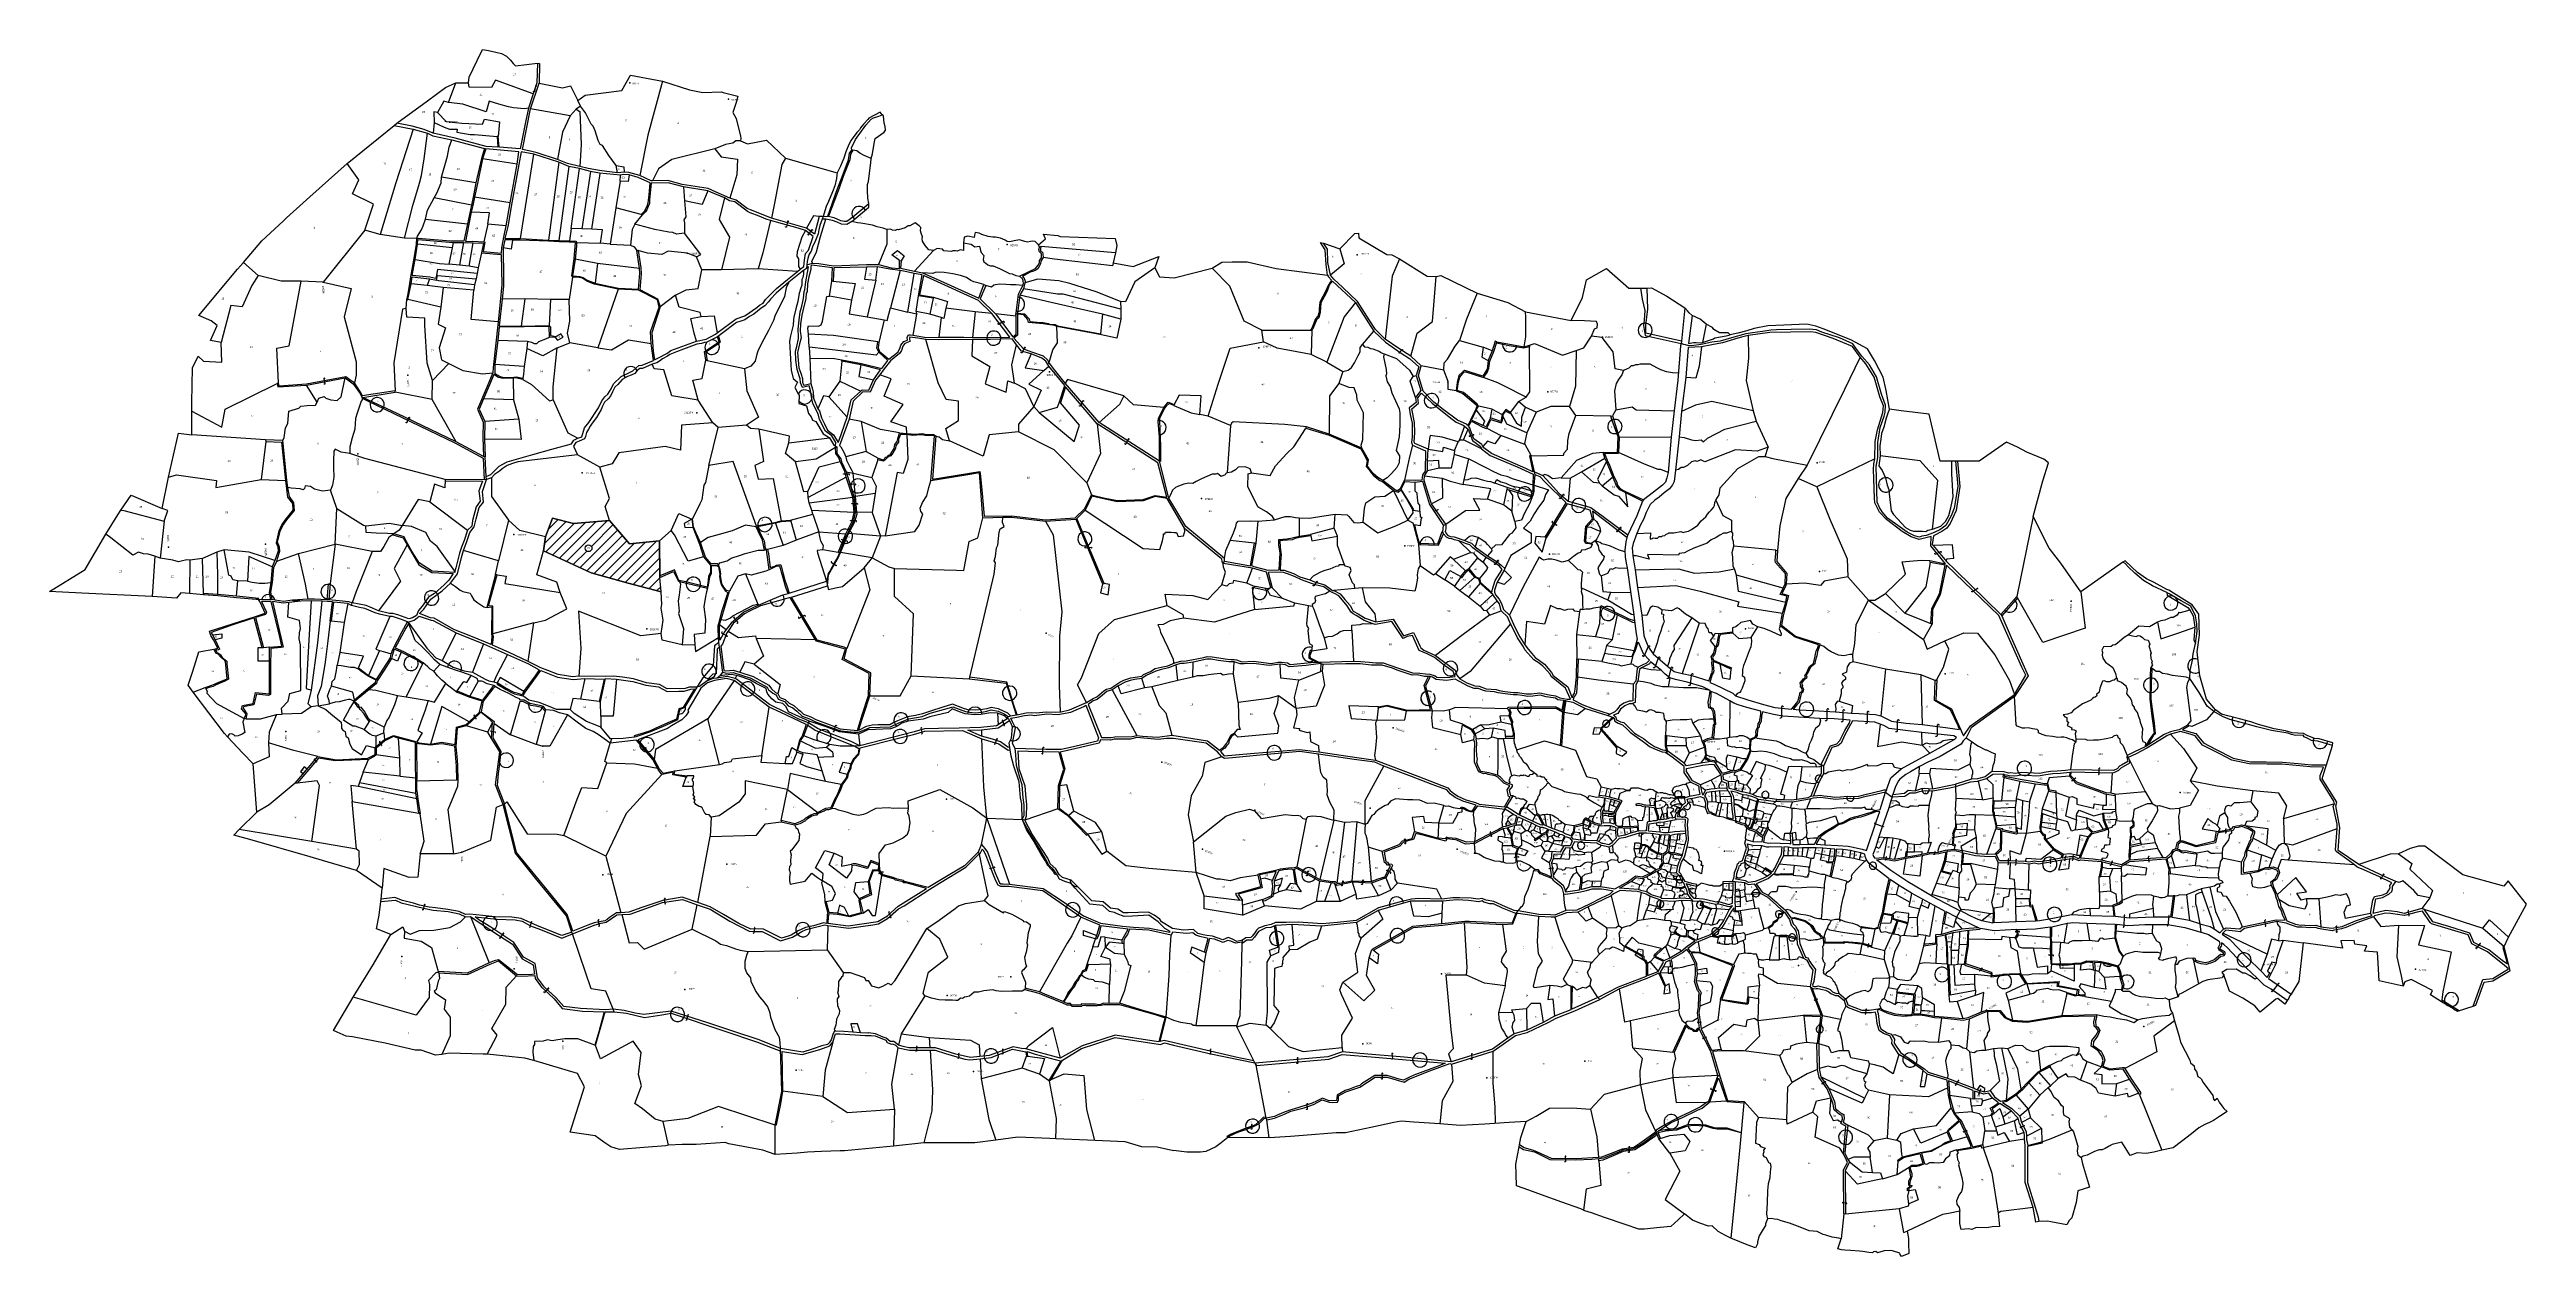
# Model space of a CAD drawing. Extents: x 149058 to 156002, y 177514 to 188218.
# Drawn here: x 149058 to 155632, y 177514 to 180719 of the extents above.
import ezdxf

# ---------------------------------------------------------------- set-up
doc = ezdxf.new("R2010")
doc.units = 0
doc.header["$MEASUREMENT"] = 0
doc.layers.get('0').update_dxf_attribs({"linetype": 'CONTINUOUS'})
for name, color, linetype in [('BORDER-B', 3, 'CONTINUOUS'), ('LINK', 4, 'CONTINUOUS'), ('NO', 1, 'CONTINUOUS'), ('PARCEL', 6, 'CONTINUOUS'), ('ROAD', 2, 'CONTINUOUS'), ('TRIG-P', 2, 'CONTINUOUS'), ('TRIG-T', 1, 'CONTINUOUS')]:
    doc.layers.add(name, color=color, linetype=linetype)

msp = doc.modelspace()

# ---------------------------------------------------------------- hatches: boundary and pattern name
h = msp.add_hatch()
h.set_pattern_fill('ANSI31', color=1, scale=150, style=0)
h.paths.add_polyline_path([(150544.8, 179468.1), (150449.4, 179460.5), (150392.9, 179474.1), (150375.1, 179425.1), (150369.6, 179387.2), (150496.3, 179329.4), (150594.2, 179301.6), (150681.6, 179279), (150678.4, 179316.4), (150677.9, 179321.5), (150677.5, 179414.1), (150597.7, 179406.5)])
h.paths.add_polyline_path([(150498, 179394.3, -1), (150480.3, 179394.3, -1)], flags=16)
h.paths.add_polyline_path([(150484.4, 179391), (150495.2, 179391), (150495.2, 179398.5), (150484.4, 179398.5)], flags=8)

# ---------------------------------------------------------------- linework, layer by layer
at = {"layer": 'BORDER-B'}
for points in [[(151059.8, 180132.1), (151055.8, 180129), (151020.8, 180101.3), (151006.2, 180088.9), (150986.7, 180071.4), (150972.1, 180055.8), (150966.7, 180048.8), (150956.5, 180038), (150947, 180031.7), (150927.2, 180015.8), (150915.8, 180009.7), (150903.4, 180001.1), (150890, 179996.3), (150881.4, 179993.8), (150841.9, 179963.9), (150831.4, 179955.9), (150802.8, 179941.3), (150796.8, 179940.4), (150788.5, 179938.2), (150776.4, 179936), (150741.1, 179922.9), (150722.3, 179915.6), (150704.8, 179908.9), (150698.1, 179904.5), (150684.8, 179897.2), (150677.1, 179891.1), (150669.8, 179887), (150657.7, 179883.5), (150632.2, 179871.7), (150624.6, 179872), (150617.6, 179866.3), (150611.6, 179858.7), (150602.3, 179854.2), (150592.5, 179850.1), (150577.8, 179842.1), (150566.4, 179829.1), (150558.4, 179821.8), (150552.1, 179810), (150547.3, 179797.9), (150540.6, 179791.6), (150531.4, 179782.6), (150526.3, 179771.8), (150522.8, 179762.9), (150509.7, 179741.3), (150498.9, 179726.3), (150492.9, 179718.4), (150488.5, 179710.9), (150483.8, 179702), (150480.6, 179691.1), (150478.3, 179685.4), (150464, 179679.1), (150454.8, 179674.9), (150449.1, 179665.7), (150459.6, 179642.8), (150398.8, 179635.2), (150301.1, 179624.3), (150287.1, 179619.6), (150273.1, 179614.5), (150259.4, 179605.6), (150252.7, 179599.5), (150239.7, 179590), (150231.1, 179581.1), (150218.4, 179576.6), (150217.5, 179585.2), (150214.6, 179637.4), (150210.5, 179638.3), (150137.3, 179677.1), (150074, 179789.1), (150074.6, 179840), (150060.6, 179886.1), (150054.5, 179986.6), (150054.1, 180005), (150007.1, 180008.2), (150004.8, 180031.1), (150006.7, 180054.6), (150009.3, 180064.5), (150015, 180097.2), (150017.6, 180115.4), (150024.9, 180159), (150032.2, 180201.9), (150033, 180217.4), (150000.6, 180217.7), (149935.6, 180227.9), (149894.9, 180239.4), (149918.5, 180308.4), (149862.8, 180335.4), (149879.3, 180373), (149848.5, 180416.5), (149973.3, 180517), (149979.9, 180523.3), (150061.7, 180582.2), (150109.4, 180617.7), (150136.4, 180630.4), (150170.1, 180630.7), (150172, 180645.4), (150193.4, 180689.9), (150207.4, 180718.9), (150223.6, 180716), (150243, 180712.2), (150257.6, 180708), (150271.3, 180701.4), (150281.8, 180690.5), (150288.5, 180681.6), (150294.9, 180675.3), (150353.4, 180682.3), (150359.1, 180681.9), (150357.5, 180629.4), (150420.2, 180616.7), (150440.9, 180622.4), (150460.9, 180583.6), (150480, 180597.6), (150577.4, 180610), (150600.6, 180650.7), (150685.3, 180634.8), (150756.8, 180611.9), (150792.2, 180604.3), (150841.2, 180606.5), (150846.3, 180604.9), (150884.8, 180595.1), (150880.6, 180577.9), (150871.7, 180551.8), (150880.6, 180535.6), (150891.8, 180488.5), (150892.7, 180483.4), (150891.8, 180476.7), (150911, 180468.6), (150961.6, 180478.1), (151011.9, 180430.7), (151148.9, 180391)], [(151683.2, 180200.4), (151674.4, 180208.6), (151667.8, 180210.2), (151661.8, 180209.4), (151654.2, 180207.6), (151646.6, 180208.6), (151638.3, 180211.3), (151633.3, 180213.3), (151622.6, 180211.8), (151610.8, 180208.6), (151606.9, 180208.4), (151600.1, 180208.6), (151594.3, 180212.6), (151582, 180217.5), (151568.7, 180220.4), (151561.6, 180220.4), (151549.3, 180222.2), (151532.6, 180227.5), (151526, 180231.1), (151515.3, 180232.7), (151513.2, 180225.9), (151511.9, 180219.4), (151495.2, 180223), (151486, 180220.7), (151483.9, 180205.2), (151483.9, 180199.2), (151483.6, 180185.1), (151475, 180186.7), (151467.2, 180183.5), (151462.5, 180184.6), (151455.4, 180184.1), (151452.5, 180182.2), (151431.9, 180184.3), (151428.2, 180189), (151414.4, 180190.1), (151404.7, 180185.4), (151392.4, 180186.7), (151382.7, 180198.7), (151375.6, 180209.7), (151374.1, 180217), (151374.8, 180221.5), (151372, 180231.4), (151369.9, 180237.2), (151370.4, 180246.6), (151366, 180251), (151356, 180258.3), (151341.6, 180250.8), (151337.2, 180250.5), (151329.6, 180245.5), (151311.3, 180240.3), (151307.9, 180241.1), (151302.6, 180238.2), (151295.3, 180239.5), (151290.6, 180242.1), (151280.7, 180241.1), (151271, 180244.5), (151254.5, 180247.9), (151242.2, 180252.1), (151211.9, 180257.8), (151203, 180258.9), (151187.3, 180262), (151233.1, 180300), (151232.9, 180309.6), (151230.5, 180323.8), (151228.9, 180344.7), (151229.5, 180360.8), (151231.9, 180368.7), (151236.9, 180411.6), (151237.9, 180417.6), (151239.2, 180429.4), (151242.9, 180441.7), (151247.1, 180468.9), (151249.4, 180482.2), (151273.5, 180499.7), (151276.6, 180504.7), (151276.1, 180514.1), (151273.5, 180523.3), (151271.6, 180542.9), (151268.2, 180545.8), (151262.7, 180552.3), (151232.4, 180536.9), (151229.8, 180532.7), (151218.8, 180520.4), (151210.7, 180511), (151207.8, 180505.3), (151200.5, 180498.5), (151185.8, 180478.1), (151179.5, 180466.3), (151171.7, 180446.7), (151166.5, 180430.7), (151157.6, 180409), (151148.9, 180391), (151147.9, 180386.3), (151146.8, 180376.6), (151142.8, 180356.7), (151136.5, 180340.8), (151125.8, 180315.2), (151119.5, 180301.8), (151116.1, 180290.1), (151111.7, 180275.7), (151108.8, 180268.4), (151102.8, 180251.9), (151100.4, 180239.6), (151098.1, 180229.6), (151091, 180212.1), (151083.7, 180194.6), (151079.3, 180183.1), (151074.7, 180175.8), (151072.4, 180170.1), (151071.3, 180164.3), (151069.2, 180156.2), (151068.5, 180146.8), (151067.4, 180137.4), (151059.8, 180132.1), (151059.6, 180123.5), (151058.3, 180117.7), (151057.2, 180113.3), (151054.9, 180108.3), (151055.1, 180102.1), (151055.4, 180093.4), (151052, 180086.4), (151050.7, 180080.6), (151049.6, 180075.9), (151047.5, 180072.2), (151044.1, 180049.8), (151038.9, 180030.1), (151033.9, 180008.4), (151033.1, 180001.6), (151031.8, 179986.7), (151029.7, 179976), (151025.3, 179958.8), (151021.9, 179944.6), (151024.2, 179912.2), (151025.5, 179881.1), (151026.8, 179867.5), (151031.8, 179845.3), (151043.1, 179835.8), (151036.3, 179821.2), (151045.4, 179804.7), (151047.8, 179800.6), (151046.8, 179778.9), (151067.2, 179772.3), (151072.4, 179751.9)], [(150218.4, 179576.6), (150212.3, 179576.1), (150108.8, 179577.3), (150107.6, 179554.9), (150080.4, 179564.9), (150067.5, 179517.4), (150036.5, 179523.9), (149994, 179454.9), (149986.3, 179442.5), (149972.5, 179432.5), (149959.2, 179422.8), (149945.6, 179398.9), (149937.2, 179386), (149914.7, 179385.4), (149872, 179279.3), (149861.6, 179249.2), (149853.1, 179251.8), (149827.1, 179254.8), (149799.7, 179257.1), (149795.3, 179257.1), (149761.4, 179259.2), (149744.5, 179259.2), (149703.3, 179256.6), (149690.6, 179254.5), (149680.6, 179252.9), (149657.3, 179256.5), (149649.1, 179258.2), (149645.2, 179257.6), (149612.8, 179258.2), (149606.6, 179257.9), (149555, 179263), (149505.1, 179268.3), (149466.8, 179270.9), (149429.9, 179274.2), (149407.2, 179276), (149395.4, 179262.1), (149330.8, 179265.9), (149144.1, 179274.8), (149058.5, 179279.6), (149152.9, 179338), (149208, 179431.7), (149239.4, 179482.9), (149248, 179495.6), (149275.4, 179535.4), (149357.1, 179500.3), (149374.2, 179582.9), (149400.3, 179699.6), (149435.7, 179696), (149436, 179758.5), (149436.3, 179781.8), (149437.8, 179873.3), (149453.1, 179904.5), (149467.2, 179891), (149515.8, 179888.5), (149513.7, 179940.4), (149485.7, 179946.2), (149503.5, 179985.7), (149487.5, 179998), (149454.5, 180012.5), (149557.6, 180135.1), (149572.9, 180153.6), (149621.5, 180210.5), (149678.1, 180263.1), (149687.7, 180271.7), (149749.4, 180327.2), (149848.5, 180416.5)], [(150218.4, 179576.6), (150217.5, 179585.2), (150214.6, 179637.4), (150210.5, 179638.3), (150137.3, 179677.1), (150074, 179789.1), (150074.6, 179840), (150060.6, 179886.1), (150054.5, 179986.6), (150054.1, 180005), (150007.1, 180008.2), (150004.8, 180031.1), (150006.7, 180054.6), (150009.3, 180064.5), (150015, 180097.2), (150017.6, 180115.4), (150024.9, 180159), (150032.2, 180201.9), (150033, 180217.4), (150000.6, 180217.7), (149935.6, 180227.9), (149894.9, 180239.4), (149918.5, 180308.4), (149862.8, 180335.4), (149879.3, 180373), (149848.5, 180416.5)], [(151148.9, 180391), (151147.9, 180386.3), (151146.8, 180376.6), (151142.8, 180356.7), (151136.5, 180340.8), (151125.8, 180315.2), (151119.5, 180301.8), (151116.1, 180290.1), (151111.7, 180275.7), (151108.8, 180268.4), (151102.8, 180251.9), (151100.4, 180239.6), (151098.1, 180229.6), (151091, 180212.1), (151083.7, 180194.6), (151079.3, 180183.1), (151074.7, 180175.8), (151072.4, 180170.1), (151071.3, 180164.3), (151069.2, 180156.2), (151068.5, 180146.8), (151067.4, 180137.4), (151059.8, 180132.1)], [(152309.6, 179469.7), (152304.1, 179478.5), (152288, 179491.1), (152268, 179502.7), (152265.3, 179504.2), (152238.9, 179558.3), (152239.6, 179592.4), (152248.5, 179594.4), (152244.6, 179605.5), (152231.2, 179610.5), (152212.8, 179609.7), (152205.8, 179602.8), (152195.5, 179596.7), (152184, 179595.1), (152180.1, 179593.2), (152178.2, 179589.8), (152168.2, 179584.8), (152158.2, 179593.2), (152153.3, 179590.9), (152144, 179590.9), (152115.2, 179578.6), (152101.8, 179571.7), (152092.2, 179566.4), (152082.2, 179567.5), (152068.4, 179564.8), (152054.2, 179559.4), (152046.5, 179555.6), (152038.5, 179548.7), (152032.3, 179534.1), (152029.3, 179527.2), (152003.9, 179625.4), (152003.9, 179689.9), (152000.9, 179729.8), (152001.2, 179740), (152015.8, 179768.2), (151935.5, 179775.4), (151909.6, 179799.3), (151760.2, 179842.7), (151753.8, 179832.6), (151725.1, 179868.3), (151714.6, 179882.3), (151710.5, 179885.2), (151721.2, 179921.5), (151733.6, 179940.2), (151732.1, 179983.1), (151726.1, 179986.2), (151712.8, 179987.4), (151695.3, 179990.8), (151656.7, 179993.7), (151655, 180002.3), (151643.7, 180014.7), (151627, 180016.1), (151622.6, 180016.3), (151623.5, 180019.7), (151630.1, 180069), (151637.3, 180083.1), (151640.5, 180089.1), (151642.8, 180097.2), (151642.2, 180104.6), (151640.5, 180110.1), (151633, 180116.7), (151658.1, 180129.7), (151675.3, 180137.2), (151682.5, 180146.4), (151685.4, 180152.4), (151685.7, 180158.5), (151691.2, 180165.9), (151691.3, 180176.2), (151685.8, 180182), (151683.8, 180188), (151685.5, 180194.1), (151683.2, 180200.4), (151701.6, 180216.5), (151695.9, 180228.6), (151734.5, 180225.2), (151740.8, 180222.3), (151886.8, 180217.4), (151890.5, 180198.1), (151887, 180179.1), (151881.6, 180152.1), (151934.5, 180142.8), (152002.4, 180169.5), (151992.1, 180139.3), (152003.9, 180115.1), (152042.8, 180112.3), (152143.8, 180138.4), (152170, 180154.3), (152196.8, 180154.8), (152236.5, 180155.1), (152313.9, 180137.6), (152450.4, 180119.7), (152446.1, 180147.9), (152444.1, 180186.8), (152431.7, 180206.1), (152439.5, 180204.9), (152482.7, 180189.1), (152522.9, 180230), (152532.7, 180231.5), (152533.6, 180219.1), (152607.5, 180174.5), (152620.5, 180173.6), (152641.5, 180162.7), (152714.9, 180116.9), (152738.8, 180116.1), (152750.9, 180118.6), (152847, 180071.6), (152928.8, 180046.8), (152975.9, 180022.4)], [(152309.6, 179469.7), (152304.1, 179478.5), (152288, 179491.1), (152268, 179502.7), (152265.3, 179504.2), (152238.9, 179558.3), (152239.6, 179592.4), (152248.5, 179594.4), (152244.6, 179605.5), (152231.2, 179610.5), (152212.8, 179609.7), (152205.8, 179602.8), (152195.5, 179596.7), (152184, 179595.1), (152180.1, 179593.2), (152178.2, 179589.8), (152168.2, 179584.8), (152158.2, 179593.2), (152153.3, 179590.9), (152144, 179590.9), (152115.2, 179578.6), (152101.8, 179571.7), (152092.2, 179566.4), (152082.2, 179567.5), (152068.4, 179564.8), (152054.2, 179559.4), (152046.5, 179555.6), (152038.5, 179548.7), (152032.3, 179534.1), (152029.3, 179527.2), (152003.9, 179625.4), (152003.9, 179689.9), (152000.9, 179729.8), (152001.2, 179740), (152015.8, 179768.2), (151935.5, 179775.4), (151909.6, 179799.3), (151760.2, 179842.7), (151753.8, 179832.6), (151725.1, 179868.3), (151714.6, 179882.3), (151710.5, 179885.2), (151721.2, 179921.5), (151733.6, 179940.2), (151732.1, 179983.1), (151726.1, 179986.2), (151712.8, 179987.4), (151695.3, 179990.8), (151656.7, 179993.7), (151655, 180002.3), (151643.7, 180014.7), (151627, 180016.1), (151622.6, 180016.3), (151623.5, 180019.7), (151630.1, 180069), (151637.3, 180083.1), (151640.5, 180089.1), (151642.8, 180097.2), (151642.2, 180104.6), (151640.5, 180110.1), (151633, 180116.7), (151658.1, 180129.7), (151675.3, 180137.2), (151682.5, 180146.4), (151685.4, 180152.4), (151685.7, 180158.5), (151691.2, 180165.9), (151691.3, 180176.2), (151685.8, 180182), (151683.8, 180188), (151685.5, 180194.1), (151683.2, 180200.4)], [(151059.8, 180132.1), (151055.8, 180129), (151020.8, 180101.3), (151006.2, 180088.9), (150986.7, 180071.4), (150972.1, 180055.8), (150966.7, 180048.8), (150956.5, 180038), (150947, 180031.7), (150927.2, 180015.8), (150915.8, 180009.7), (150903.4, 180001.1), (150890, 179996.3), (150881.4, 179993.8), (150841.9, 179963.9), (150831.4, 179955.9), (150802.8, 179941.3), (150796.8, 179940.4), (150788.5, 179938.2), (150776.4, 179936), (150741.1, 179922.9), (150722.3, 179915.6), (150704.8, 179908.9), (150698.1, 179904.5), (150684.8, 179897.2), (150677.1, 179891.1), (150669.8, 179887), (150657.7, 179883.5), (150632.2, 179871.7), (150624.6, 179872), (150617.6, 179866.3), (150611.6, 179858.7), (150602.3, 179854.2), (150592.5, 179850.1), (150577.8, 179842.1), (150566.4, 179829.1), (150558.4, 179821.8), (150552.1, 179810), (150547.3, 179797.9), (150540.6, 179791.6), (150531.4, 179782.6), (150526.3, 179771.8), (150522.8, 179762.9), (150509.7, 179741.3), (150498.9, 179726.3), (150492.9, 179718.4), (150488.5, 179710.9), (150483.8, 179702), (150480.6, 179691.1), (150478.3, 179685.4), (150464, 179679.1), (150454.8, 179674.9), (150449.1, 179665.7), (150459.6, 179642.8), (150398.8, 179635.2), (150301.1, 179624.3), (150287.1, 179619.6), (150273.1, 179614.5), (150259.4, 179605.6), (150252.7, 179599.5), (150239.7, 179590), (150231.1, 179581.1), (150218.4, 179576.6)], [(151067.4, 180137.4), (151059.8, 180132.1), (151059.6, 180123.5), (151058.3, 180117.7), (151057.2, 180113.3), (151054.9, 180108.3), (151055.1, 180102.1), (151055.4, 180093.4), (151052, 180086.4), (151050.7, 180080.6), (151049.6, 180075.9), (151047.5, 180072.2), (151044.1, 180049.8), (151038.9, 180030.1), (151033.9, 180008.4), (151033.1, 180001.6), (151031.8, 179986.7), (151029.7, 179976), (151025.3, 179958.8), (151021.9, 179944.6), (151024.2, 179912.2), (151025.5, 179881.1), (151026.8, 179867.5), (151031.8, 179845.3), (151043.1, 179835.8), (151036.3, 179821.2), (151045.4, 179804.7), (151047.8, 179800.6), (151046.8, 179778.9), (151067.2, 179772.3), (151072.4, 179751.9)], [(153083.3, 178988.8), (153061.2, 178991.5), (153055.2, 178996.1), (153030, 178999.5), (153014.2, 179004.7), (152995.3, 179001.7), (152981.4, 179000.6), (152966.3, 179003.2), (152953.5, 179005.5), (152943, 179005.1), (152921.9, 179007.4), (152903, 179010.4), (152893.2, 179013), (152870.3, 179014.5), (152861.2, 179017.9), (152851.1, 179022), (152839.4, 179022.4), (152823.2, 179028.4), (152788.5, 179046.5), (152765.9, 179043.5), (152738.1, 179046.2), (152728.3, 179051.9), (152722.7, 179053.7), (152707.2, 179054.1), (152688.4, 179057.9), (152674.5, 179057.5), (152635.3, 179070.7), (152622.1, 179075.6), (152595, 179083.9), (152576.5, 179083.5), (152566, 179083.5), (152536.6, 179087.6), (152498.9, 179087.3), (152437.5, 179086.1), (152426.2, 179092.1), (152405, 179102.2), (152404.1, 179110.6), (152408.3, 179121), (152410.1, 179135.9), (152404.4, 179139.4), (152402.1, 179143), (152398.8, 179176), (152400.3, 179181.1), (152396.1, 179188.2), (152395.5, 179193.3), (152399.4, 179241.4), (152363.7, 179248.6), (152330.3, 179261.1), (152303.3, 179289), (152299.6, 179289.8), (152291.3, 179286.8), (152253.5, 179293.4), (152236.3, 179301.7), (152250.8, 179341.3), (152173.5, 179353.8), (152176.7, 179360), (152177, 179367.4), (152180.3, 179388), (152191.6, 179415.3), (152200.2, 179435.6), (152206.9, 179452.1), (152208.1, 179460.7), (152212.5, 179466.4), (152246.5, 179467), (152265.2, 179466.7), (152309.6, 179469.7), (152323.2, 179474.1), (152338.1, 179478.3), (152351.8, 179478.3), (152364.9, 179475.9), (152375, 179475), (152402.4, 179474.7), (152439.9, 179480.4), (152470.8, 179485.1), (152501.8, 179483.3), (152506.3, 179478.3), (152520.2, 179463.1), (152530.3, 179461.6), (152544.6, 179463.7), (152583.3, 179435.7), (152631.5, 179453.9), (152658, 179466.6), (152663.6, 179469.3), (152676.4, 179462.2), (152678.2, 179456.2), (152690.4, 179409.5), (152691.3, 179404.2), (152744.3, 179402.7), (152758, 179432.7), (152756.5, 179438.1), (152758, 179454.4), (152764.5, 179458), (152816.2, 179495), (152854.6, 179495.9), (152837.3, 179526.5), (152874.5, 179524.7), (152883.7, 179551.8), (152810.2, 179564), (152812.6, 179575.9), (152824.8, 179632.1), (152870.4, 179609.2), (152890.9, 179597.9), (152910.2, 179589), (152925.7, 179585.4), (152939.7, 179579.5), (152995.3, 179562.5), (152998.6, 179561.6), (153000.7, 179589.6), (152999.5, 179597.3), (152991.5, 179631.5), (152990.1, 179640.1), (153076.4, 179641.9), (153078.5, 179648.1), (153086.8, 179657.1), (153087.4, 179680.3), (153091.3, 179698.7), (153109.1, 179746.6), (153092.2, 179770.4), (153042.8, 179771), (153004.1, 179755.5), (152974.3, 179769.5), (152957.1, 179784.1), (152977.3, 179795.4), (152916.6, 179826.6), (152902.5, 179833.4), (152864.1, 179847.7), (152873.4, 179860.8), (152878.4, 179873), (152880.5, 179891.1), (152891.8, 179916.7), (152898.1, 179939.3), (152899.5, 179942.9), (152972.1, 179929.5), (152976, 179955.9), (152976.3, 180007.7), (152975.9, 180022.4), (153097, 179999.2), (153126.8, 180060.2), (153137.2, 180107.2), (153190.4, 180137.3), (153250.1, 180084.9), (153281.1, 180085.5), (153298.3, 180085.2), (153310.2, 180085.8), (153351, 180063.8), (153398.1, 180032.7)], [(152309.6, 179469.7), (152323.2, 179474.1), (152338.1, 179478.3), (152351.8, 179478.3), (152364.9, 179475.9), (152375, 179475), (152402.4, 179474.7), (152439.9, 179480.4), (152470.8, 179485.1), (152501.8, 179483.3), (152506.3, 179478.3), (152520.2, 179463.1), (152530.3, 179461.6), (152544.6, 179463.7), (152583.3, 179435.7), (152631.5, 179453.9), (152658, 179466.6), (152663.6, 179469.3), (152676.4, 179462.2), (152678.2, 179456.2), (152690.4, 179409.5), (152691.3, 179404.2), (152744.3, 179402.7), (152758, 179432.7), (152756.5, 179438.1), (152758, 179454.4), (152764.5, 179458), (152816.2, 179495), (152854.6, 179495.9), (152837.3, 179526.5), (152874.5, 179524.7), (152883.7, 179551.8), (152810.2, 179564), (152812.6, 179575.9), (152824.8, 179632.1), (152870.4, 179609.2), (152890.9, 179597.9), (152910.2, 179589), (152925.7, 179585.4), (152939.7, 179579.5), (152995.3, 179562.5), (152998.6, 179561.6), (153000.7, 179589.6), (152999.5, 179597.3), (152991.5, 179631.5), (152990.1, 179640.1), (153076.4, 179641.9), (153078.5, 179648.1), (153086.8, 179657.1), (153087.4, 179680.3), (153091.3, 179698.7), (153109.1, 179746.6), (153092.2, 179770.4), (153042.8, 179771), (153004.1, 179755.5), (152974.3, 179769.5), (152957.1, 179784.1), (152977.3, 179795.4), (152916.6, 179826.6), (152902.5, 179833.4), (152864.1, 179847.7), (152873.4, 179860.8), (152878.4, 179873), (152880.5, 179891.1), (152891.8, 179916.7), (152898.1, 179939.3), (152899.5, 179942.9), (152972.1, 179929.5), (152976, 179955.9), (152976.3, 180007.7), (152975.9, 180022.4)], [(154322.5, 179478.3), (154348.5, 179573.3), (154363.8, 179621), (154351.3, 179630.7), (154306, 179649.6), (154281.5, 179663), (154251.9, 179676.4), (154179.7, 179625.6), (154121.9, 179625.6), (154116.8, 179625.6), (154107.1, 179625.6), (154076.1, 179625.6), (154047, 179750.9), (153972.5, 179759.2), (153941.1, 179763.8), (153932.3, 179813.4), (153925.1, 179848.6), (153902, 179893.1), (153882.8, 179923.9), (153839.3, 179947.6), (153765.5, 179977.3), (153746.3, 179984.4), (153722.1, 179989.9), (153661, 179986.6), (153618.6, 179985), (153582.3, 179977.8), (153562.5, 179971.8), (153539.3, 179965.7), (153518.4, 179961.3), (153513.7, 179966.9), (153490.6, 179966.6), (153475.4, 179975.1), (153471.7, 179980.7), (153455.3, 179989.2), (153438.6, 180002.6), (153417.4, 180012.6), (153409.6, 180020), (153405.6, 180024.9), (153398.1, 180032.7), (153389.6, 179943.9), (153388.5, 179938.3), (153387, 179931.6), (153379.9, 179841), (153370.3, 179759.1), (153362.4, 179689.7), (153353.7, 179595.3), (153350.8, 179581.1), (153346.6, 179569.9), (153338.7, 179561.6), (153315.4, 179543.7), (153289, 179523), (153285.7, 179519.6), (153270.7, 179480.1), (153246.6, 179428.5), (153244.5, 179423.1), (153242, 179411.5), (153239.5, 179389), (153240.4, 179371.6), (153242.9, 179354.5), (153245.4, 179342.5), (153254.9, 179273), (153262.9, 179217.7), (153264.6, 179201.9), (153269.6, 179167.4), (153272.1, 179153.3), (153263.8, 179122.5), (153258, 179107.1), (153259.6, 179105.9), (153254.6, 179087.1), (153260.4, 179086.7), (153263.8, 179083), (153274.6, 179078.4), (153272.1, 179075.5), (153268.4, 179041.4), (153261.3, 179033.5), (153260.4, 178989), (153256.7, 178988.2), (153250.5, 178988.2), (153236.3, 178982.7), (153224.7, 178975.3), (153218.3, 178965.1), (153212.9, 178960.1), (153200, 178953.8), (153193.6, 178950.4)], [(153398.1, 180032.7), (153389.6, 179943.9), (153388.5, 179938.3), (153387, 179931.6), (153379.9, 179841), (153370.3, 179759.1), (153362.4, 179689.7), (153353.7, 179595.3), (153350.8, 179581.1), (153346.6, 179569.9), (153338.7, 179561.6), (153315.4, 179543.7), (153289, 179523), (153285.7, 179519.6), (153270.7, 179480.1), (153246.6, 179428.5), (153244.5, 179423.1), (153242, 179411.5), (153239.5, 179389), (153240.4, 179371.6), (153242.9, 179354.5), (153245.4, 179342.5), (153254.9, 179273), (153262.9, 179217.7), (153264.6, 179201.9), (153269.6, 179167.4), (153272.1, 179153.3), (153263.8, 179122.5), (153258, 179107.1), (153259.6, 179105.9), (153254.6, 179087.1), (153260.4, 179086.7), (153263.8, 179083), (153274.6, 179078.4), (153272.1, 179075.5), (153268.4, 179041.4), (153261.3, 179033.5), (153260.4, 178989), (153256.7, 178988.2), (153250.5, 178988.2), (153236.3, 178982.7), (153224.7, 178975.3), (153218.3, 178965.1), (153212.9, 178960.1), (153200, 178953.8), (153193.6, 178950.4)], [(151072.4, 179751.9), (151079.8, 179743), (151082.9, 179734.4), (151092.1, 179730.7), (151111.2, 179698.1), (151124.8, 179690.5), (151128.2, 179687.3), (151138.6, 179669.6), (151144.4, 179665.1), (151148.1, 179663.6), (151148.1, 179646.4), (151158.3, 179632), (151159.9, 179623.6), (151172.4, 179597.5), (151191, 179594.1), (151240.5, 179582.3), (151252, 179559.6), (151249.7, 179539.5), (151241.6, 179489.1), (151263.9, 179426.6), (151241.3, 179369)], [(151072.4, 179751.9), (151079.8, 179743), (151082.9, 179734.4), (151092.1, 179730.7), (151111.2, 179698.1), (151124.8, 179690.5), (151128.2, 179687.3), (151138.6, 179669.6), (151144.4, 179665.1), (151148.1, 179663.6), (151148.1, 179646.4), (151158.3, 179632), (151159.9, 179623.6), (151172.4, 179597.5), (151191, 179594.1), (151240.5, 179582.3), (151252, 179559.6), (151249.7, 179539.5), (151241.6, 179489.1), (151263.9, 179426.6), (151241.3, 179369)], [(150218.4, 179576.6), (150212.3, 179576.1), (150108.8, 179577.3), (150107.6, 179554.9), (150080.4, 179564.9), (150067.5, 179517.4), (150036.5, 179523.9), (149994, 179454.9), (149986.3, 179442.5), (149972.5, 179432.5), (149959.2, 179422.8), (149945.6, 179398.9), (149937.2, 179386), (149914.7, 179385.4), (149872, 179279.3), (149861.6, 179249.2)], [(151598.2, 178944.1), (151593, 178949.2), (151574, 178956.7), (151555.6, 178957.3), (151530.4, 178952.7), (151513.9, 178952), (151488, 178955.1), (151473.1, 178960.4), (151453.5, 178967.6), (151443.5, 178957.9), (151394.6, 178946.7), (151377.2, 178940.5), (151337.4, 178935.5), (151320.2, 178929.6), (151309.3, 178922.8), (151303.1, 178919.3), (151290.7, 178914.9), (151230.3, 178911.8), (151205.7, 178900.3), (151208.5, 178869.8), (151196, 178868.8), (151156.8, 178869.2), (151129.1, 178872.9), (151115.1, 178877.3), (151087.4, 178886), (151060, 178895.9), (151071.2, 178924.2), (151072.4, 178930.5), (151074.3, 178935.4), (151019.8, 178959.7), (151013.3, 178973.4), (151004.6, 178981.8), (150986, 178985.8), (150975.1, 178994.2), (150964.5, 179007), (150961.7, 179013.2), (150960.4, 179022.2), (150933.7, 179035.6), (150916.8, 179044.9), (150889.1, 179054.3), (150868.3, 179059.3), (150850.2, 179057.7), (150838.4, 179055.5), (150844.9, 179065.2), (150844, 179070.5), (150836.5, 179131.5), (150835, 179144.2), (150833.4, 179157.3), (150832.8, 179180), (150832.9, 179190.8), (150836.6, 179191.5), (150840.9, 179205.2), (150851.2, 179203.6), (150859, 179206.4), (150865.5, 179209.2), (150871.5, 179215.1), (150925.6, 179243.4), (150938.1, 179245.9), (150939.6, 179243.4), (150977, 179259), (151004.4, 179270.5), (151018.4, 179274.3), (151021.2, 179274.9), (151120.2, 179306.9), (151123.3, 179294.5), (151126.1, 179284.8), (151144.5, 179289.2), (151162.8, 179293.1), (151220.4, 179342.2), (151236.6, 179361.5), (151241.3, 179369), (151286.1, 179345.3), (151300.5, 179340.4), (151465.8, 179336.3), (151484.7, 179334.9), (151499.4, 179412), (151522.4, 179421.7), (151534.9, 179475.2), (151588.1, 179476.8), (151612.4, 179477.1), (151701.4, 179466.2), (151782.1, 179471.5), (151785.1, 179473.7), (151806.6, 179495.5), (151960.7, 179393.7), (152004.9, 179390.9), (152011.8, 179413.7), (152014.6, 179427.4), (152014.8, 179432.6), (152017.9, 179433), (152020.2, 179436.8), (152034.9, 179437.3), (152042.7, 179436.1), (152049.6, 179436.1), (152053.4, 179425.9), (152068.3, 179427.8), (152070.9, 179436.1), (152071.8, 179438.5), (152070.9, 179447.5), (152168.6, 179366.8), (152170, 179358.5), (152173.5, 179353.8)], [(151241.3, 179369), (151286.1, 179345.3), (151300.5, 179340.4), (151465.8, 179336.3), (151484.7, 179334.9), (151499.4, 179412), (151522.4, 179421.7), (151534.9, 179475.2), (151588.1, 179476.8), (151612.4, 179477.1), (151701.4, 179466.2), (151782.1, 179471.5), (151785.1, 179473.7), (151806.6, 179495.5), (151960.7, 179393.7), (152004.9, 179390.9), (152011.8, 179413.7), (152014.6, 179427.4), (152014.8, 179432.6), (152017.9, 179433), (152020.2, 179436.8), (152034.9, 179437.3), (152042.7, 179436.1), (152049.6, 179436.1), (152053.4, 179425.9), (152068.3, 179427.8), (152070.9, 179436.1), (152071.8, 179438.5), (152070.9, 179447.5), (152168.6, 179366.8), (152170, 179358.5), (152173.5, 179353.8)], [(152173.5, 179353.8), (152176.7, 179360), (152177, 179367.4), (152180.3, 179388), (152191.6, 179415.3), (152200.2, 179435.6), (152206.9, 179452.1), (152208.1, 179460.7), (152212.5, 179466.4), (152246.5, 179467), (152265.2, 179466.7), (152309.6, 179469.7)], [(154806.3, 178965.3), (154792.2, 178982.4), (154782.8, 178993.2), (154765.4, 179055.6), (154758.4, 179118.9), (154764, 179163.9), (154762.6, 179219.7), (154744.3, 179244.5), (154695.5, 179275.5), (154682.9, 179283), (154677.2, 179284.9), (154643.5, 179303.6), (154623.6, 179312.8), (154599.7, 179329.7), (154566.9, 179360.6), (154560.3, 179357.3), (154449.1, 179279), (154396.6, 179355), (154365.1, 179394.4), (154322.5, 179478.3), (154279.1, 179265.9), (154237.4, 179218.1), (154239.3, 179214.8), (154264.1, 179157.6), (154309.2, 179055.9), (154273.6, 179001.1), (154158.6, 178917.1), (154144.7, 178890.6), (154137.2, 178882.6), (154132.1, 178874.1), (154076.2, 178841.8), (154042.9, 178826.3), (154021.4, 178815.1), (153997, 178800.5), (153984.8, 178793.5), (153969.3, 178781.3), (153965.1, 178777.1), (153957.6, 178762.1), (153950.5, 178740.5), (153981, 178743.8), (153991.3, 178752.2), (154009.6, 178749.9), (154026.1, 178756.4), (154035.4, 178756.9), (154055.6, 178755.5), (154116.6, 178768.2), (154116.6, 178761.1), (154117.5, 178729.7), (154116.1, 178698.8), (154118.5, 178693.6), (154115.7, 178685.2), (154116.4, 178660.2), (154116.8, 178653.4), (154113.9, 178649.1), (154112.5, 178645.5), (154108.9, 178634.8), (154110.3, 178629.7), (154108.2, 178607.1), (154115, 178603.9), (154113.2, 178595), (154134, 178591.7), (154134.4, 178586.7), (154132.2, 178559.1), (154131.9, 178553.3), (154132.2, 178537.9), (154129.3, 178533.3), (154126.8, 178527.2), (154125.4, 178517.1), (154125.8, 178495.6), (154126.5, 178492.7), (154125, 178468), (154122.9, 178453.6), (154124.7, 178445.7), (154130.7, 178434.7), (154119.6, 178414.6), (154116, 178404.2), (154111.4, 178387.7), (154086.9, 178397), (154083.4, 178397.4), (154078.7, 178369), (154063.3, 178367.6), (154064, 178345.7), (154039.2, 178343.2), (154032.4, 178343.2), (154031.3, 178338.9), (154020.6, 178291.6), (154035.6, 178294.4), (154064.3, 178292.3), (154093.8, 178290.8), (154098.8, 178288.3), (154104.9, 178289), (154113.1, 178288), (154122.5, 178290.1), (154125, 178291.2), (154132.5, 178290.1), (154128.2, 178270.7), (154130.4, 178262.5), (154168.1, 178263.2), (154210, 178259.3), (154214.3, 178260), (154259.6, 178264.3), (154286.5, 178265), (154289.3, 178265), (154291.1, 178262.9), (154308.4, 178261.8), (154319.9, 178263.9), (154338.9, 178265.4), (154354.7, 178264.2), (154360.9, 178265.3), (154370.6, 178272.3), (154372.7, 178288.9), (154372, 178292.1), (154394.7, 178291), (154420.9, 178290.8), (154432.4, 178292.4), (154450.7, 178293.5), (154465.5, 178298.9), (154476, 178297.7), (154485.7, 178298.4), (154503.5, 178297), (154522.5, 178292.4), (154543.5, 178286.1), (154548, 178285.6)], [(154322.5, 179478.3), (154279.1, 179265.9), (154237.4, 179218.1), (154239.3, 179214.8), (154264.1, 179157.6), (154309.2, 179055.9), (154273.6, 179001.1), (154158.6, 178917.1), (154144.7, 178890.6), (154137.2, 178882.6), (154132.1, 178874.1), (154076.2, 178841.8), (154042.9, 178826.3), (154021.4, 178815.1), (153997, 178800.5), (153984.8, 178793.5), (153969.3, 178781.3), (153965.1, 178777.1), (153957.6, 178762.1), (153950.5, 178740.5)], [(150838.4, 179055.5), (150844.9, 179065.2), (150844, 179070.5), (150836.5, 179131.5), (150835, 179144.2), (150833.4, 179157.3), (150832.8, 179180), (150832.9, 179190.8), (150836.6, 179191.5), (150840.9, 179205.2), (150851.2, 179203.6), (150859, 179206.4), (150865.5, 179209.2), (150871.5, 179215.1), (150925.6, 179243.4), (150938.1, 179245.9), (150939.6, 179243.4), (150977, 179259), (151004.4, 179270.5), (151018.4, 179274.3), (151021.2, 179274.9), (151120.2, 179306.9), (151123.3, 179294.5), (151126.1, 179284.8), (151144.5, 179289.2), (151162.8, 179293.1), (151220.4, 179342.2), (151236.6, 179361.5), (151241.3, 179369)], [(152426.2, 179092.1), (152405, 179102.2), (152404.1, 179110.6), (152408.3, 179121), (152410.1, 179135.9), (152404.4, 179139.4), (152402.1, 179143), (152398.8, 179176), (152400.3, 179181.1), (152396.1, 179188.2), (152395.5, 179193.3), (152399.4, 179241.4), (152363.7, 179248.6), (152330.3, 179261.1), (152303.3, 179289), (152299.6, 179289.8), (152291.3, 179286.8), (152253.5, 179293.4), (152236.3, 179301.7), (152250.8, 179341.3), (152173.5, 179353.8)], [(150506.3, 177833.8), (150440.5, 177843.5), (150478.4, 177963.8), (150460, 178000), (150343.8, 178033.7), (150319.6, 178040.5), (150286.5, 178044.2), (150219.8, 178050.5), (150209.2, 178051), (150118.8, 178053.6), (150100, 178049.6), (150082.7, 178048.1), (150044.3, 178061.2), (150028.6, 178061.7), (149948.9, 178079.9), (149862.5, 178097.3), (149845.4, 178099), (149821.6, 178109.7), (149812.2, 178113.9), (149864.2, 178202), (149917.8, 178290.1), (149940.4, 178328.4), (149964.3, 178368.8), (149925.9, 178384.1), (149933.6, 178419.9), (149937.9, 178456.5), (149938.3, 178462.9), (149940.8, 178491.8), (149872.7, 178539), (149782.9, 178565), (149750.2, 178575.1), (149589.7, 178621.1), (149547.6, 178632.6), (149562, 178647.1), (149608.9, 178693.5), (149599.1, 178822), (149571.8, 178850.1), (149530.8, 178893.8), (149522.7, 178902.3), (149439.7, 179012.6), (149426.5, 179030.9), (149438.8, 179067.9), (149454.6, 179119), (149494.7, 179126), (149505.1, 179128.8), (149493.8, 179150.9), (149486.7, 179162.7), (149482.7, 179174.1), (149604.8, 179213.4), (149631.1, 179221.6), (149627.1, 179229.8), (149617, 179253.3), (149612.8, 179258.2)], [(149861.6, 179249.2), (149853.1, 179251.8), (149827.1, 179254.8), (149799.7, 179257.1), (149795.3, 179257.1), (149761.4, 179259.2), (149744.5, 179259.2), (149703.3, 179256.6), (149690.6, 179254.5), (149680.6, 179252.9), (149657.3, 179256.5), (149649.1, 179258.2), (149645.2, 179257.6), (149612.8, 179258.2)], [(150838.4, 179055.5), (150830.7, 179049.4), (150819.4, 179048.5), (150803.4, 179042.4), (150783.4, 179027.6), (150776.7, 179025.7), (150743.3, 178971.1), (150730.7, 178965.3), (150725, 178939), (150692.8, 178923.5), (150653.6, 178906.8), (150614.4, 178894), (150610.7, 178893), (150580.5, 178889.4), (150549.9, 178888.2), (150546.1, 178876.6), (150514.9, 178899.4), (150501.1, 178907.7), (150481.5, 178916.1), (150459, 178932.2), (150433, 178951.7), (150412.1, 178957.2), (150396, 178963.6), (150375.5, 178964.9), (150369.4, 178974.2), (150362.9, 178976.2), (150332.7, 178982.3), (150318.3, 178990.6), (150308.6, 178990.6), (150305.5, 178994.9), (150296.5, 178997.8), (150277.2, 179008.4), (150254.7, 179019.6), (150240.9, 179027.7), (150240.9, 179027.7), (150237.7, 179029.9), (150220.3, 179034.7), (150208.8, 179040.8), (150204.9, 179041.8), (150195.6, 179041.8), (150193.7, 179048.9), (150177.6, 179056.6), (150152.5, 179064.9), (150135.8, 179071), (150094.1, 179085.8), (150079.9, 179098), (150064.2, 179115.7), (150045.9, 179134.3), (150028.8, 179149.7), (150010.6, 179198.4), (149995.2, 179204.5), (149968.9, 179213.2), (149961.5, 179213.2), (149933.8, 179219), (149922.3, 179222.5), (149895, 179234.1), (149881.5, 179237), (149859.6, 179242.4), (149861.6, 179249.2)], [(150546.1, 178876.6), (150546.1, 178876.6), (150514.9, 178899.4), (150501.1, 178907.7), (150481.5, 178916.1), (150459, 178932.2), (150433, 178951.7), (150412.1, 178957.2), (150396, 178963.6), (150375.5, 178964.9), (150369.4, 178974.2), (150362.9, 178976.2), (150332.7, 178982.3), (150318.3, 178990.6), (150308.6, 178990.6), (150305.5, 178994.9), (150296.5, 178997.8), (150277.2, 179008.4), (150254.7, 179019.6), (150240.9, 179027.7), (150240.9, 179027.7), (150237.7, 179029.9), (150220.3, 179034.7), (150208.8, 179040.8), (150204.9, 179041.8), (150195.6, 179041.8), (150193.7, 179048.9), (150177.6, 179056.6), (150152.5, 179064.9), (150135.8, 179071), (150094.1, 179085.8), (150079.9, 179098), (150064.2, 179115.7), (150045.9, 179134.3), (150028.8, 179149.7), (150010.6, 179198.4), (149995.2, 179204.5), (149968.9, 179213.2), (149961.5, 179213.2), (149933.8, 179219), (149922.3, 179222.5), (149895, 179234.1), (149881.5, 179237), (149859.6, 179242.4), (149861.6, 179249.2)], [(152949.6, 178424.2), (152914.6, 178438.3), (152890.7, 178449.9), (152880.7, 178450.5), (152865.2, 178454.9), (152860.8, 178457.7), (152851.9, 178455.5), (152824.1, 178459.4), (152794.2, 178460.5), (152774.2, 178458.8), (152756.5, 178457.1), (152670.5, 178457.1), (152584.5, 178432.2), (152527.4, 178400.6), (152510.2, 178398.9), (152434.2, 178391), (152356.5, 178394.9), (152312.2, 178392.7), (152300, 178387.7), (152286.6, 178386.6), (152266.7, 178376.6), (152256.7, 178361.6), (152249.5, 178353.3), (152235.6, 178353.9), (152223.4, 178344.4), (152224, 178353.9), (152209.5, 178350.5), (152197.9, 178356.6), (152186.2, 178361.1), (152172.4, 178354.4), (152156.8, 178360), (152144.6, 178364.4), (152130.2, 178366.1), (152119.7, 178367.7), (152105.8, 178371.6), (152094.2, 178381.6), (152068.1, 178380.5), (152038.7, 178384.4), (152009.8, 178402.1), (152005.4, 178409.3), (151989.9, 178420.4), (151975.4, 178428.2), (151921.1, 178425.9), (151909, 178426.3), (151894, 178435.7), (151874, 178438.5), (151854.6, 178455.7), (151824.7, 178457.9), (151769.7, 178513.3), (151746.4, 178520.5), (151737.6, 178527.7), (151728.7, 178543.3), (151713.7, 178556.6), (151707.6, 178571.5), (151666.6, 178635.3), (151646.6, 178672.5), (151640.1, 178673.7), (151639.1, 178715.6), (151635.7, 178731.9), (151631.7, 178774.4), (151617.4, 178815.3), (151610.5, 178842.5), (151607.5, 178858.8), (151606.6, 178865.2), (151605.1, 178877.5), (151611, 178889.9), (151614, 178920.5), (151609.5, 178930.8), (151604.1, 178940.2), (151598.2, 178944.1), (151603.1, 178947.1), (151608.5, 178949.6), (151630.3, 178952.5), (151650, 178957), (151665.8, 178958), (151677.2, 178957), (151703.3, 178959.9), (151728.5, 178958.9), (151742.8, 178959.9), (151765, 178964.9), (151810, 178984.6), (151828.2, 178995.5), (151837.5, 178999.7), (151856.4, 179015.8), (151863.3, 179020.3), (151875.3, 179023.1), (151898.7, 179038.5), (151909.4, 179044.4), (151928, 179049.9), (151945.9, 179053), (151956.9, 179054.7), (151961.7, 179059.2), (151979.9, 179067.4), (151993, 179074.7), (152008.8, 179078.4), (152026.4, 179082.2), (152044.9, 179090.1), (152061.1, 179094.9), (152074.5, 179095.3), (152122, 179103.9), (152130.5, 179106.7), (152143.6, 179106.4), (152184.9, 179099.5), (152194.5, 179098.8), (152202.4, 179099.1), (152208.6, 179098.1), (152222.7, 179093), (152253.7, 179094.3), (152300.5, 179088.5), (152319.4, 179091.6), (152328, 179092.3), (152344.2, 179089.9), (152351.1, 179085.4), (152407.1, 179091.2), (152426.2, 179092.1)], [(151598.2, 178944.1), (151603.1, 178947.1), (151608.5, 178949.6), (151630.3, 178952.5), (151650, 178957), (151665.8, 178958), (151677.2, 178957), (151703.3, 178959.9), (151728.5, 178958.9), (151742.8, 178959.9), (151765, 178964.9), (151810, 178984.6), (151828.2, 178995.5), (151837.5, 178999.7), (151856.4, 179015.8), (151863.3, 179020.3), (151875.3, 179023.1), (151898.7, 179038.5), (151909.4, 179044.4), (151928, 179049.9), (151945.9, 179053), (151956.9, 179054.7), (151961.7, 179059.2), (151979.9, 179067.4), (151993, 179074.7), (152008.8, 179078.4), (152026.4, 179082.2), (152044.9, 179090.1), (152061.1, 179094.9), (152074.5, 179095.3), (152122, 179103.9), (152130.5, 179106.7), (152143.6, 179106.4), (152184.9, 179099.5), (152194.5, 179098.8), (152202.4, 179099.1), (152208.6, 179098.1), (152222.7, 179093), (152253.7, 179094.3), (152300.5, 179088.5), (152319.4, 179091.6), (152328, 179092.3), (152344.2, 179089.9), (152351.1, 179085.4), (152407.1, 179091.2), (152426.2, 179092.1)], [(153083.3, 178988.8), (153061.2, 178991.5), (153055.2, 178996.1), (153030, 178999.5), (153014.2, 179004.7), (152995.3, 179001.7), (152981.4, 179000.6), (152966.3, 179003.2), (152953.5, 179005.5), (152943, 179005.1), (152921.9, 179007.4), (152903, 179010.4), (152893.2, 179013), (152870.3, 179014.5), (152861.2, 179017.9), (152851.1, 179022), (152839.4, 179022.4), (152823.2, 179028.4), (152788.5, 179046.5), (152765.9, 179043.5), (152738.1, 179046.2), (152728.3, 179051.9), (152722.7, 179053.7), (152707.2, 179054.1), (152688.4, 179057.9), (152674.5, 179057.5), (152635.3, 179070.7), (152622.1, 179075.6), (152595, 179083.9), (152576.5, 179083.5), (152566, 179083.5), (152536.6, 179087.6), (152498.9, 179087.3), (152437.5, 179086.1), (152426.2, 179092.1)], [(150838.4, 179055.5), (150830.7, 179049.4), (150819.4, 179048.5), (150803.4, 179042.4), (150783.4, 179027.6), (150776.7, 179025.7), (150743.3, 178971.1), (150730.7, 178965.3), (150725, 178939), (150692.8, 178923.5), (150653.6, 178906.8), (150614.4, 178894), (150610.7, 178893), (150580.5, 178889.4), (150549.9, 178888.2), (150546.1, 178876.6)], [(151598.2, 178944.1), (151593, 178949.2), (151574, 178956.7), (151555.6, 178957.3), (151530.4, 178952.7), (151513.9, 178952), (151488, 178955.1), (151473.1, 178960.4), (151453.5, 178967.6), (151443.5, 178957.9), (151394.6, 178946.7), (151377.2, 178940.5), (151337.4, 178935.5), (151320.2, 178929.6), (151309.3, 178922.8), (151303.1, 178919.3), (151290.7, 178914.9), (151230.3, 178911.8), (151205.7, 178900.3), (151208.5, 178869.8), (151196, 178868.8), (151156.8, 178869.2), (151129.1, 178872.9), (151115.1, 178877.3), (151087.4, 178886), (151060, 178895.9), (151071.2, 178924.2), (151072.4, 178930.5), (151074.3, 178935.4), (151019.8, 178959.7), (151013.3, 178973.4), (151004.6, 178981.8), (150986, 178985.8), (150975.1, 178994.2), (150964.5, 179007), (150961.7, 179013.2), (150960.4, 179022.2), (150933.7, 179035.6), (150916.8, 179044.9), (150889.1, 179054.3), (150868.3, 179059.3), (150850.2, 179057.7), (150838.4, 179055.5)], [(151640.1, 178673.7), (151640.1, 178673.7), (151639.1, 178715.6), (151635.7, 178731.9), (151631.7, 178774.4), (151617.4, 178815.3), (151610.5, 178842.5), (151607.5, 178858.8), (151606.6, 178865.2), (151605.1, 178877.5), (151611, 178889.9), (151614, 178920.5), (151609.5, 178930.8), (151604.1, 178940.2), (151598.2, 178944.1)], [(153283.1, 178479.8), (153272.2, 178482.8), (153226.3, 178485.7), (153208.7, 178476.8), (153202.5, 178471.5), (153142.1, 178441.9), (153114, 178427.8), (153083.9, 178426.6), (153053.4, 178414.3), (153043.5, 178415), (153010.5, 178416.3), (152955.9, 178424.9), (152949.6, 178424.2), (152955.9, 178431.4), (152960.2, 178436.9), (152964.1, 178442.2), (152967.2, 178444.9), (152971.8, 178452.6), (152973.9, 178469.6), (152982.8, 178489.1), (152993.9, 178524.4), (152998, 178538.3), (153000.1, 178541), (152985.5, 178553.2), (152962.9, 178563.8), (152952.3, 178563.8), (152949.9, 178562.4), (152949.2, 178559.3), (152941.9, 178557.3), (152923.2, 178558.1), (152916.2, 178560.9), (152911.4, 178560.7), (152908.3, 178562.4), (152894.3, 178563.1), (152873.2, 178570.3), (152865.4, 178573), (152856.4, 178579.3), (152851.5, 178581.8), (152846.6, 178584), (152839.1, 178584.2), (152841.6, 178586.9), (152840.5, 178610.6), (152840.3, 178614.8), (152818.6, 178614.2), (152791.5, 178623.3), (152770.4, 178625.8), (152766, 178627.5), (152762.4, 178622.4), (152744, 178624.5), (152745, 178636), (152745.1, 178664.5), (152756.3, 178701.5), (152759, 178711.2), (152764.2, 178709.6), (152770.8, 178710), (152783.4, 178705.8), (152800.1, 178703.4), (152806.7, 178703.9), (152810.5, 178703.2), (152820, 178697.7), (152829.5, 178695.4), (152837.9, 178694.3), (152849.1, 178710.6), (152921, 178701.9), (152925.3, 178707.4), (152943, 178737), (152936.3, 178737.2), (152932.9, 178751.8), (152940.9, 178761.5), (152940.9, 178765.9), (152932.3, 178768.5), (152920.5, 178774.2), (152909, 178786.2), (152901.4, 178792.1), (152891.5, 178794.3), (152878.4, 178797.8), (152857.3, 178801.8), (152849.5, 178814.7), (152846.7, 178825.7), (152848.4, 178835.1), (152846.7, 178841.9), (152845.5, 178861.7), (152846.7, 178876.7), (152844.4, 178887.9), (152862.1, 178889.8), (152875.7, 178888.3), (152887.7, 178893.4), (152902.5, 178889.2), (152916.4, 178889.4), (152926.1, 178889.8), (152945, 178890.3), (152944.5, 178885.8), (152945.6, 178875.9), (152947.1, 178872.9), (152947.7, 178867.2), (152950.9, 178862.2), (152952.5, 178859.2), (153026, 178883.1), (153071.7, 178869.3), (153076.8, 178943.3), (153078.2, 178958.4), (153083.3, 178988.8), (153101, 178985.9), (153134.8, 178969.2), (153193.6, 178950.4), (153206, 178946.1), (153210, 178944.9), (153212.8, 178935.3), (153221.7, 178929.9), (153232.6, 178925.8), (153245.7, 178914), (153253.6, 178906.1), (153263.5, 178898), (153279, 178887.7), (153285.3, 178883.3), (153294.8, 178876.1), (153304.5, 178868.3), (153317.6, 178861.5), (153338.3, 178853.5), (153347.2, 178852.6), (153351.9, 178848.9)], [(152949.6, 178424.2), (152955.9, 178431.4), (152960.2, 178436.9), (152964.1, 178442.2), (152967.2, 178444.9), (152971.8, 178452.6), (152973.9, 178469.6), (152982.8, 178489.1), (152993.9, 178524.4), (152998, 178538.3), (153000.1, 178541), (152985.5, 178553.2), (152962.9, 178563.8), (152952.3, 178563.8), (152949.9, 178562.4), (152949.2, 178559.3), (152941.9, 178557.3), (152923.2, 178558.1), (152916.2, 178560.9), (152911.4, 178560.7), (152908.3, 178562.4), (152894.3, 178563.1), (152873.2, 178570.3), (152865.4, 178573), (152856.4, 178579.3), (152851.5, 178581.8), (152846.6, 178584), (152839.1, 178584.2), (152841.6, 178586.9), (152840.5, 178610.6), (152840.3, 178614.8), (152818.6, 178614.2), (152791.5, 178623.3), (152770.4, 178625.8), (152766, 178627.5), (152762.4, 178622.4), (152744, 178624.5), (152745, 178636), (152745.1, 178664.5), (152756.3, 178701.5), (152759, 178711.2), (152764.2, 178709.6), (152770.8, 178710), (152783.4, 178705.8), (152800.1, 178703.4), (152806.7, 178703.9), (152810.5, 178703.2), (152820, 178697.7), (152829.5, 178695.4), (152837.9, 178694.3), (152849.1, 178710.6), (152921, 178701.9), (152925.3, 178707.4), (152943, 178737), (152936.3, 178737.2), (152932.9, 178751.8), (152940.9, 178761.5), (152940.9, 178765.9), (152932.3, 178768.5), (152920.5, 178774.2), (152909, 178786.2), (152901.4, 178792.1), (152891.5, 178794.3), (152878.4, 178797.8), (152857.3, 178801.8), (152849.5, 178814.7), (152846.7, 178825.7), (152848.4, 178835.1), (152846.7, 178841.9), (152845.5, 178861.7), (152846.7, 178876.7), (152844.4, 178887.9), (152862.1, 178889.8), (152875.7, 178888.3), (152887.7, 178893.4), (152902.5, 178889.2), (152916.4, 178889.4), (152926.1, 178889.8), (152945, 178890.3), (152944.5, 178885.8), (152945.6, 178875.9), (152947.1, 178872.9), (152947.7, 178867.2), (152950.9, 178862.2), (152952.5, 178859.2), (153026, 178883.1), (153071.7, 178869.3), (153076.8, 178943.3), (153078.2, 178958.4), (153083.3, 178988.8)], [(153078.9, 178989.3), (153074.1, 178959.2), (153067.7, 178870.5)], [(153083.3, 178988.8), (153101, 178985.9), (153134.8, 178969.2), (153193.6, 178950.4)], [(153193.6, 178950.4), (153206, 178946.1), (153210, 178944.9), (153212.8, 178935.3), (153221.7, 178929.9), (153232.6, 178925.8), (153245.7, 178914), (153253.6, 178906.1), (153263.5, 178898), (153279, 178887.7), (153285.3, 178883.3), (153294.8, 178876.1), (153304.5, 178868.3), (153317.6, 178861.5), (153338.3, 178853.5), (153347.2, 178852.6), (153351.9, 178848.9)], [(155438, 178171.1), (155449.1, 178164.7), (155490.5, 178178.7), (155497.2, 178181.3), (155519.5, 178242.4), (155542.8, 178245.5), (155588.9, 178273.5), (155572.3, 178337.1), (155584.3, 178362), (155631.9, 178449), (155583.2, 178511.1), (155571.6, 178496.9), (155462.9, 178526.9), (155362.4, 178603), (155345.8, 178603), (155323, 178597.3), (155292, 178582.8), (155270.2, 178581.8), (155187.3, 178554.3), (155131.9, 178592.1), (155136.6, 178653.2), (155125.7, 178710.7), (155129, 178719.9), (155089.6, 178782.5), (155097.9, 178809), (155101.5, 178819.3), (155117, 178870.6), (155118.1, 178877.3), (155081.8, 178888.7), (155069.4, 178889.2), (155049.7, 178897.5), (155040.4, 178902.7), (155010.3, 178904.2), (154992.7, 178909.9), (154962.7, 178914.6), (154920.7, 178926), (154900, 178933.2), (154870.5, 178941.5), (154842.5, 178948.7), (154822.8, 178953.4), (154806.3, 178965.3), (154802.1, 178960.6), (154783, 178938.4), (154743.6, 178921.3), (154736.4, 178922.9), (154732.7, 178924.4), (154710.5, 178912.5), (154698, 178909.4), (154687.1, 178907.3), (154670.1, 178900.1), (154621.4, 178867.5), (154589.8, 178853), (154572.5, 178844), (154575.1, 178838.8), (154620.2, 178748.2), (154638.3, 178716.6), (154649.2, 178710.4), (154658, 178710.9), (154687, 178702.1), (154710.8, 178704.2), (154710.8, 178693.9), (154708.7, 178682.5), (154710.9, 178637.5), (154712.9, 178626.6), (154713.2, 178618.4), (154703.7, 178611.6), (154700.4, 178596.8), (154705.4, 178595.5), (154711.3, 178594.5), (154715.2, 178591.2), (154720.5, 178590.6), (154727, 178591.5), (154758.2, 178586), (154785.1, 178590.6), (154794.9, 178584.3), (154804.1, 178584.7), (154824.2, 178586), (154824.5, 178569.2), (154819.2, 178562), (154817.9, 178552.2), (154816, 178546.3), (154813.3, 178529.9), (154815, 178518.1), (154816, 178513.8), (154823.5, 178511.8), (154826.1, 178505.9), (154819.9, 178504.3), (154817.3, 178502), (154810.7, 178502.3), (154803.8, 178496.7), (154792, 178494.8), (154769, 178489.9), (154771.6, 178481), (154762.4, 178478.8), (154753.6, 178474.2), (154753.6, 178450.5), (154755.8, 178442), (154765.4, 178397.1), (154768, 178375.1), (154771.6, 178373.8), (154788.3, 178368.9), (154816.6, 178350.8), (154818.5, 178342.6), (154813, 178332.4), (154815.6, 178328.5), (154827.1, 178321.3), (154827.4, 178317.4), (154824.8, 178315.1), (154819.5, 178315.4), (154803.4, 178301), (154788, 178295.4), (154778.8, 178293.7), (154763.1, 178296.7), (154754.2, 178300), (154752.6, 178304.6), (154747.3, 178305.9), (154730.3, 178305.2), (154710.6, 178297.7), (154704.7, 178288.8), (154699.7, 178289.1), (154704.3, 178302.6), (154702.7, 178308.5), (154698.4, 178308.2), (154679.7, 178304.2), (154669.5, 178301), (154667.2, 178299.3), (154658.7, 178301), (154655.4, 178306.5), (154659.7, 178310.5), (154661.7, 178318), (154654.4, 178320.6), (154613.4, 178321.3), (154594.4, 178323.6), (154568.5, 178316.4), (154560.9, 178309.5), (154552.9, 178289.3), (154548, 178285.6), (154545.4, 178282.4), (154552.6, 178264), (154552.6, 178254.8), (154559.2, 178233.5), (154557.5, 178223), (154546.7, 178222), (154540.1, 178223), (154540.5, 178216.1), (154530.6, 178191.8), (154529.3, 178189.2), (154524.4, 178178.7), (154556.9, 178157.7), (154600.9, 178142), (154613, 178145.6), (154654, 178151.8), (154683.9, 178154.8), (154688.5, 178158.4), (154692.8, 178159.9)], [(154806.3, 178965.3), (154802.1, 178960.6), (154783, 178938.4), (154743.6, 178921.3), (154736.4, 178922.9), (154732.7, 178924.4), (154710.5, 178912.5), (154698, 178909.4), (154687.1, 178907.3), (154670.1, 178900.1), (154621.4, 178867.5), (154589.8, 178853), (154572.5, 178844), (154575.1, 178838.8), (154620.2, 178748.2), (154638.3, 178716.6), (154649.2, 178710.4), (154658, 178710.9), (154687, 178702.1), (154710.8, 178704.2), (154710.8, 178693.9), (154708.7, 178682.5), (154710.9, 178637.5), (154712.9, 178626.6), (154713.2, 178618.4), (154703.7, 178611.6), (154700.4, 178596.8), (154705.4, 178595.5), (154711.3, 178594.5), (154715.2, 178591.2), (154720.5, 178590.6), (154727, 178591.5), (154758.2, 178586), (154785.1, 178590.6), (154794.9, 178584.3), (154804.1, 178584.7), (154824.2, 178586), (154824.5, 178569.2), (154819.2, 178562), (154817.9, 178552.2), (154816, 178546.3), (154813.3, 178529.9), (154815, 178518.1), (154816, 178513.8), (154823.5, 178511.8), (154826.1, 178505.9), (154819.9, 178504.3), (154817.3, 178502), (154810.7, 178502.3), (154803.8, 178496.7), (154792, 178494.8), (154769, 178489.9), (154771.6, 178481), (154762.4, 178478.8), (154753.6, 178474.2), (154753.6, 178450.5), (154755.8, 178442), (154765.4, 178397.1), (154768, 178375.1), (154771.6, 178373.8), (154788.3, 178368.9), (154816.6, 178350.8), (154818.5, 178342.6), (154813, 178332.4), (154815.6, 178328.5), (154827.1, 178321.3), (154827.4, 178317.4), (154824.8, 178315.1), (154819.5, 178315.4), (154803.4, 178301), (154788, 178295.4), (154778.8, 178293.7), (154763.1, 178296.7), (154754.2, 178300), (154752.6, 178304.6), (154747.3, 178305.9), (154730.3, 178305.2), (154710.6, 178297.7), (154704.7, 178288.8), (154699.7, 178289.1), (154704.3, 178302.6), (154702.7, 178308.5), (154698.4, 178308.2), (154679.7, 178304.2), (154669.5, 178301), (154667.2, 178299.3), (154658.7, 178301), (154655.4, 178306.5), (154659.7, 178310.5), (154661.7, 178318), (154654.4, 178320.6), (154613.4, 178321.3), (154594.4, 178323.6), (154568.5, 178316.4), (154560.9, 178309.5), (154552.9, 178289.3), (154548, 178285.6)], [(150701, 177809.1), (150686.9, 177872.5), (150665.3, 177878.4), (150632.2, 177905.5), (150612, 177920.3), (150629.8, 177966.6), (150621.4, 177996.6), (150628.3, 178055.7), (150607.6, 178085.2), (150564.7, 178062.6), (150520.4, 178038.5), (150507.1, 178073.9), (150532.9, 178163.2), (150557, 178163.6), (150554.3, 178170.4), (150534.4, 178218.1), (150495.9, 178224.6), (150466.1, 178312.8), (150446.1, 178370.8), (150444.2, 178375.3), (150430, 178418.1), (150348.3, 178518.5), (150320.1, 178554), (150295.1, 178584.8), (150262.7, 178714.2), (150265.7, 178714.6), (150272.2, 178720.7), (150325.7, 178636), (150405.5, 178635.2), (150423.4, 178631.4), (150458.9, 178728), (150470.7, 178759.5), (150513.4, 178756.4), (150537.5, 178824.3), (150532.2, 178828.2), (150546.1, 178876.6)], [(150701, 177809.1), (150686.9, 177872.5), (150665.3, 177878.4), (150632.2, 177905.5), (150612, 177920.3), (150629.8, 177966.6), (150621.4, 177996.6), (150628.3, 178055.7), (150607.6, 178085.2), (150564.7, 178062.6), (150520.4, 178038.5), (150507.1, 178073.9), (150532.9, 178163.2), (150557, 178163.6), (150554.3, 178170.4), (150534.4, 178218.1), (150495.9, 178224.6), (150466.1, 178312.8), (150446.1, 178370.8), (150444.2, 178375.3), (150430, 178418.1), (150348.3, 178518.5), (150320.1, 178554), (150295.1, 178584.8), (150262.7, 178714.2), (150265.7, 178714.6), (150272.2, 178720.7), (150325.7, 178636), (150405.5, 178635.2), (150423.4, 178631.4), (150458.9, 178728), (150470.7, 178759.5), (150513.4, 178756.4), (150537.5, 178824.3), (150532.2, 178828.2), (150546.1, 178876.6)], [(153419.2, 178458.2), (153405.9, 178474.9), (153403.6, 178487.2), (153398.1, 178497.4), (153397.4, 178502.5), (153389.8, 178512.6), (153383.1, 178525), (153376.4, 178532.6), (153379.4, 178550.7), (153383.7, 178561.4), (153386.7, 178568.8), (153391, 178577.5), (153392, 178580.1), (153399.4, 178608.7), (153402.4, 178621.2), (153402.4, 178625.1), (153401.1, 178637.5), (153401, 178643.1), (153398.9, 178658.4), (153400.2, 178668.8), (153400.3, 178673.9), (153378.5, 178675.1), (153375, 178674.5), (153372.6, 178680.1), (153375.4, 178689.7), (153378.6, 178692.2), (153386.7, 178703.5), (153387.9, 178705.5), (153390.9, 178710.9), (153400.5, 178718.8), (153397.4, 178731.5), (153411, 178736.2), (153439.1, 178741.2), (153436.3, 178753.9), (153436.4, 178759.6), (153435.4, 178762.5), (153413.3, 178772.8), (153411.6, 178776.9), (153396.9, 178799.3), (153396.4, 178814.6), (153392.5, 178818.8), (153364.5, 178839.6), (153351.9, 178848.9), (153349.4, 178858.3), (153347, 178869.6), (153347.1, 178898.4), (153350.2, 178897.5), (153400.6, 178891.3), (153439.9, 178895.9), (153443.7, 178882.7), (153446.2, 178882.9), (153458.9, 178889.1), (153471.3, 178891.4), (153474.6, 178891.7), (153474.4, 178888.5), (153490.1, 178888.2), (153503.6, 178889.7), (153510.7, 178890.6), (153517.1, 178892.9), (153533.7, 178894.5), (153538, 178894.8), (153543.3, 178897), (153552.4, 178896.8), (153563.7, 178892.6), (153570.7, 178887.7), (153584.4, 178892.5), (153587, 178891.4), (153590, 178889.8), (153641, 178883), (153652.3, 178878.2), (153665.2, 178870.2), (153688.4, 178862.7), (153693.5, 178862.4), (153709.5, 178853.7), (153714, 178851.7), (153719.6, 178850), (153725.3, 178839.9), (153741, 178833.8), (153757.1, 178820), (153760.2, 178820.8), (153766.5, 178816), (153766.2, 178795.4), (153754.1, 178772.5), (153739.6, 178737.2)], [(153351.9, 178848.9), (153349.4, 178858.3), (153347, 178869.6), (153347.1, 178898.4), (153350.2, 178897.5), (153400.6, 178891.3), (153439.9, 178895.9), (153443.7, 178882.7), (153446.2, 178882.9), (153458.9, 178889.1), (153471.3, 178891.4), (153474.6, 178891.7), (153474.4, 178888.5), (153490.1, 178888.2), (153503.6, 178889.7), (153510.7, 178890.6), (153517.1, 178892.9), (153533.7, 178894.5), (153538, 178894.8), (153543.3, 178897), (153552.4, 178896.8), (153563.7, 178892.6), (153570.7, 178887.7), (153584.4, 178892.5), (153587, 178891.4), (153590, 178889.8), (153641, 178883), (153652.3, 178878.2), (153665.2, 178870.2), (153688.4, 178862.7), (153693.5, 178862.4), (153709.5, 178853.7), (153714, 178851.7), (153719.6, 178850), (153725.3, 178839.9), (153741, 178833.8), (153757.1, 178820), (153760.2, 178820.8), (153766.5, 178816), (153766.2, 178795.4), (153754.1, 178772.5), (153739.6, 178737.2)], [(153419.2, 178458.2), (153405.9, 178474.9), (153403.6, 178487.2), (153398.1, 178497.4), (153397.4, 178502.5), (153389.8, 178512.6), (153383.1, 178525), (153376.4, 178532.6), (153379.4, 178550.7), (153383.7, 178561.4), (153386.7, 178568.8), (153391, 178577.5), (153392, 178580.1), (153399.4, 178608.7), (153402.4, 178621.2), (153402.4, 178625.1), (153401.1, 178637.5), (153401, 178643.1), (153398.9, 178658.4), (153400.2, 178668.8), (153400.3, 178673.9), (153378.5, 178675.1), (153375, 178674.5), (153372.6, 178680.1), (153375.4, 178689.7), (153378.6, 178692.2), (153386.7, 178703.5), (153387.9, 178705.5), (153390.9, 178710.9), (153400.5, 178718.8), (153397.4, 178731.5), (153411, 178736.2), (153439.1, 178741.2), (153436.3, 178753.9), (153436.4, 178759.6), (153435.4, 178762.5), (153413.3, 178772.8), (153411.6, 178776.9), (153396.9, 178799.3), (153396.4, 178814.6), (153392.5, 178818.8), (153364.5, 178839.6), (153351.9, 178848.9)], [(153524.8, 178509.7), (153529.4, 178522), (153530.3, 178533.7), (153536.3, 178548), (153537.7, 178556.3), (153541.5, 178557.9), (153542.3, 178561.5), (153545.7, 178562.8), (153551.8, 178565), (153552, 178568.1), (153562, 178598.2), (153557.6, 178611.4), (153560.5, 178621.2), (153579.1, 178615.9), (153603.7, 178615), (153604.9, 178626.3), (153606, 178631.8), (153616.1, 178650.6), (153618.4, 178654.3), (153619, 178658.1), (153619, 178665.6), (153619, 178665.6), (153621.7, 178667.4), (153629.1, 178687.6), (153632.7, 178694.6), (153636.2, 178699.7), (153638.5, 178701.1), (153642.1, 178709.6), (153639.2, 178712.6), (153631.5, 178714.6), (153639.8, 178721.8), (153642.1, 178727.4), (153660.8, 178726.9), (153681.5, 178726.4), (153695.3, 178728.2), (153725.6, 178732.9), (153733.1, 178735.7), (153739.6, 178737.2), (153750.2, 178738.1), (153757.5, 178738.3), (153766.9, 178737.2), (153785.1, 178734.9), (153795.8, 178733.4), (153811.7, 178734.7), (153829.6, 178736), (153846.6, 178735.4), (153859.9, 178736.1), (153880.7, 178741.4), (153921.2, 178751), (153927.5, 178752.6), (153933.1, 178753.1), (153931.3, 178747.1), (153948.2, 178733.6), (153950.5, 178740.5)], [(153524.8, 178509.7), (153529.4, 178522), (153530.3, 178533.7), (153536.3, 178548), (153537.7, 178556.3), (153541.5, 178557.9), (153542.3, 178561.5), (153545.7, 178562.8), (153551.8, 178565), (153552, 178568.1), (153562, 178598.2), (153557.6, 178611.4), (153560.5, 178621.2), (153579.1, 178615.9), (153603.7, 178615), (153604.9, 178626.3), (153606, 178631.8), (153616.1, 178650.6), (153618.4, 178654.3), (153619, 178658.1), (153619, 178665.6), (153619, 178665.6), (153621.7, 178667.4), (153629.1, 178687.6), (153632.7, 178694.6), (153636.2, 178699.7), (153638.5, 178701.1), (153642.1, 178709.6), (153639.2, 178712.6), (153631.5, 178714.6), (153639.8, 178721.8), (153642.1, 178727.4), (153660.8, 178726.9), (153681.5, 178726.4), (153695.3, 178728.2), (153725.6, 178732.9), (153733.1, 178735.7), (153739.6, 178737.2)], [(153739.6, 178737.2), (153750.2, 178738.1), (153757.5, 178738.3), (153766.9, 178737.2), (153785.1, 178734.9), (153795.8, 178733.4), (153811.7, 178734.7), (153829.6, 178736), (153846.6, 178735.4), (153859.9, 178736.1), (153880.7, 178741.4), (153921.2, 178751), (153927.5, 178752.6), (153933.1, 178753.1), (153931.3, 178747.1), (153948.2, 178733.6), (153950.5, 178740.5)], [(153950.5, 178740.5), (153950.5, 178740.5), (153981, 178743.8), (153991.3, 178752.2), (154009.6, 178749.9), (154026.1, 178756.4), (154035.4, 178756.9), (154055.6, 178755.5), (154116.6, 178768.2), (154116.6, 178761.1), (154117.5, 178729.7), (154116.1, 178698.8), (154118.5, 178693.6), (154115.7, 178685.2), (154116.4, 178660.2), (154116.8, 178653.4), (154113.9, 178649.1), (154112.5, 178645.5), (154108.9, 178634.8), (154110.3, 178629.7), (154108.2, 178607.1), (154115, 178603.9), (154113.2, 178595), (154134, 178591.7), (154134.4, 178586.7), (154132.2, 178559.1), (154131.9, 178553.3), (154132.2, 178537.9), (154129.3, 178533.3), (154126.8, 178527.2), (154125.4, 178517.1), (154125.8, 178495.6), (154126.5, 178492.7), (154125, 178468), (154122.9, 178453.6), (154124.7, 178445.7), (154130.7, 178434.7), (154119.6, 178414.6), (154116, 178404.2), (154111.4, 178387.7), (154086.9, 178397), (154083.4, 178397.4), (154078.7, 178369), (154063.3, 178367.6), (154064, 178345.7), (154039.2, 178343.2), (154032.4, 178343.2), (154031.3, 178338.9), (154020.6, 178291.6)], [(150983.9, 177784.6), (150984.6, 177862.2), (151001.6, 177952.2), (150998.7, 178065.6), (150997.1, 178082.2), (150995.8, 178095), (150984.5, 178115.2), (150972.4, 178148.7), (150970.8, 178160), (150964.8, 178176.5), (150954.7, 178190.2), (150943.8, 178202.8), (150932, 178220.1), (150920.7, 178243.9), (150919.9, 178254), (150908.6, 178266.5), (150904.2, 178278.6), (150905, 178298), (150909.4, 178313.8), (150912.4, 178323.2), (151122, 178327.6), (151164.8, 178267.5), (151182.9, 178267.9), (151198.3, 178262.3), (151221.7, 178254.2), (151224.9, 178246.1), (151230.6, 178246.1), (151239.5, 178232.8), (151247.1, 178230.4), (151258.4, 178226.7), (151270.1, 178231.6), (151278.2, 178235.6), (151284.3, 178239.7), (151292.4, 178235.2), (151301.6, 178245.7), (151340.7, 178307.6), (151387.1, 178384.2), (151419.8, 178406.8), (151461.8, 178437.5), (151470.3, 178445.2), (151488.9, 178451.2), (151539.3, 178458.9), (151549.6, 178471.7), (151526.5, 178580.7), (151524.1, 178587.9), (151531.4, 178607.3), (151546.3, 178677.5), (151640.1, 178673.7)], [(150983.9, 177784.6), (150984.6, 177862.2), (151001.6, 177952.2), (150998.7, 178065.6), (150997.1, 178082.2), (150995.8, 178095), (150984.5, 178115.2), (150972.4, 178148.7), (150970.8, 178160), (150964.8, 178176.5), (150954.7, 178190.2), (150943.8, 178202.8), (150932, 178220.1), (150920.7, 178243.9), (150919.9, 178254), (150908.6, 178266.5), (150904.2, 178278.6), (150905, 178298), (150909.4, 178313.8), (150912.4, 178323.2), (151122, 178327.6), (151164.8, 178267.5), (151182.9, 178267.9), (151198.3, 178262.3), (151221.7, 178254.2), (151224.9, 178246.1), (151230.6, 178246.1), (151239.5, 178232.8), (151247.1, 178230.4), (151258.4, 178226.7), (151270.1, 178231.6), (151278.2, 178235.6), (151284.3, 178239.7), (151292.4, 178235.2), (151301.6, 178245.7), (151340.7, 178307.6), (151387.1, 178384.2), (151419.8, 178406.8), (151461.8, 178437.5), (151470.3, 178445.2), (151488.9, 178451.2), (151539.3, 178458.9), (151549.6, 178471.7), (151526.5, 178580.7), (151524.1, 178587.9), (151531.4, 178607.3), (151546.3, 178677.5), (151640.1, 178673.7)], [(152223.4, 178344.4), (152224, 178353.9), (152209.5, 178350.5), (152197.9, 178356.6), (152186.2, 178361.1), (152172.4, 178354.4), (152156.8, 178360), (152144.6, 178364.4), (152130.2, 178366.1), (152119.7, 178367.7), (152105.8, 178371.6), (152094.2, 178381.6), (152068.1, 178380.5), (152038.7, 178384.4), (152009.8, 178402.1), (152005.4, 178409.3), (151989.9, 178420.4), (151975.4, 178428.2), (151921.1, 178425.9), (151909, 178426.3), (151894, 178435.7), (151874, 178438.5), (151854.6, 178455.7), (151824.7, 178457.9), (151769.7, 178513.3), (151746.4, 178520.5), (151737.6, 178527.7), (151728.7, 178543.3), (151713.7, 178556.6), (151707.6, 178571.5), (151666.6, 178635.3), (151646.6, 178672.5), (151640.1, 178673.7)], [(153283.1, 178479.8), (153272.2, 178482.8), (153226.3, 178485.7), (153208.7, 178476.8), (153202.5, 178471.5), (153142.1, 178441.9), (153114, 178427.8), (153083.9, 178426.6), (153053.4, 178414.3), (153043.5, 178415), (153010.5, 178416.3), (152955.9, 178424.9), (152949.6, 178424.2)], [(153491, 177992.7), (153486.1, 177993.9), (153366.8, 177988), (153280.7, 177969.6), (153280.2, 178006.4), (153285.6, 178039.1), (153260.1, 178067.4), (153254.4, 178139.3), (153239.3, 178135.5), (153225.2, 178224.1), (153172.4, 178196.5), (153167.8, 178201.4), (153146.9, 178233), (153149, 178244.9), (153150.3, 178247.6), (153146.7, 178253.7), (153144.8, 178256), (153140.2, 178268.4), (153147.1, 178280.7), (153149, 178292.4), (153152, 178295.4), (153172.2, 178316.1), (153168.5, 178323.6), (153168.3, 178332.2), (153171.6, 178338.3), (153190.3, 178359.6), (153191.3, 178365.7), (153190.6, 178371.4), (153192.5, 178381.7), (153190.6, 178386.5), (153215.9, 178387.1), (153222.4, 178393), (153232.2, 178386.1), (153235.2, 178388.6), (153243.6, 178390.7), (153250.5, 178392.4), (153253.6, 178392.3), (153271.8, 178404.9), (153275.6, 178433.6), (153283.1, 178479.8), (153296.1, 178477.1), (153305.9, 178470.1), (153333.7, 178460.7), (153336.6, 178459.1), (153369.1, 178457.2), (153388.5, 178459.5), (153413.4, 178458.8), (153419.2, 178458.2), (153438.6, 178457.2), (153443.8, 178457.2), (153447.4, 178456.7), (153480.2, 178449.2), (153485.7, 178449.8), (153488.4, 178455.9), (153496, 178471.4), (153498.5, 178481.5), (153499.7, 178486.3), (153500.1, 178502.8), (153499.7, 178509.3), (153518.6, 178510.6), (153524.8, 178509.7), (153531.9, 178509.3), (153557.1, 178506.4), (153566, 178501.6), (153581.9, 178503), (153597.7, 178480.4), (153600.4, 178477.3), (153616.5, 178468.9), (153642, 178446.7), (153644.8, 178443.2), (153660.5, 178430), (153662.4, 178428.3), (153671.4, 178414.7), (153675.7, 178408.8), (153680.6, 178393.5), (153688.3, 178385), (153692.5, 178377.2), (153695.3, 178365.5), (153695.5, 178359.4), (153695.5, 178355.6), (153696.2, 178347.7), (153696.8, 178344.1), (153713.5, 178305.6), (153720.9, 178301.8), (153726.1, 178292.4), (153729.6, 178286.8), (153738, 178274.4), (153734, 178244.7), (153731.7, 178234.6), (153730.7, 178230.2), (153736.7, 178226.2), (153741.1, 178224.5), (153746.5, 178225.3), (153751.4, 178225.6), (153764.1, 178223), (153771.3, 178220.7), (153780.5, 178216.6), (153785.9, 178212), (153797.8, 178206.9), (153804.9, 178206.5), (153821.2, 178193)], [(153491, 177992.7), (153486.1, 177993.9), (153366.8, 177988), (153280.7, 177969.6), (153280.2, 178006.4), (153285.6, 178039.1), (153260.1, 178067.4), (153254.4, 178139.3), (153239.3, 178135.5), (153225.2, 178224.1), (153172.4, 178196.5), (153167.8, 178201.4), (153146.9, 178233), (153149, 178244.9), (153150.3, 178247.6), (153146.7, 178253.7), (153144.8, 178256), (153140.2, 178268.4), (153147.1, 178280.7), (153149, 178292.4), (153152, 178295.4), (153172.2, 178316.1), (153168.5, 178323.6), (153168.3, 178332.2), (153171.6, 178338.3), (153190.3, 178359.6), (153191.3, 178365.7), (153190.6, 178371.4), (153192.5, 178381.7), (153190.6, 178386.5), (153215.9, 178387.1), (153222.4, 178393), (153232.2, 178386.1), (153235.2, 178388.6), (153243.6, 178390.7), (153250.5, 178392.4), (153253.6, 178392.3), (153271.8, 178404.9), (153275.6, 178433.6), (153283.1, 178479.8)], [(153283.1, 178479.8), (153296.1, 178477.1), (153305.9, 178470.1), (153333.7, 178460.7), (153336.6, 178459.1), (153369.1, 178457.2), (153388.5, 178459.5), (153413.4, 178458.8), (153419.2, 178458.2)], [(153419.2, 178458.2), (153438.6, 178457.2), (153443.8, 178457.2), (153447.4, 178456.7), (153480.2, 178449.2), (153485.7, 178449.8), (153488.4, 178455.9), (153496, 178471.4), (153498.5, 178481.5), (153499.7, 178486.3), (153500.1, 178502.8), (153499.7, 178509.3), (153518.6, 178510.6), (153524.8, 178509.7)], [(153524.8, 178509.7), (153531.9, 178509.3), (153557.1, 178506.4), (153566, 178501.6), (153581.9, 178503), (153597.7, 178480.4), (153600.4, 178477.3), (153616.5, 178468.9), (153642, 178446.7), (153644.8, 178443.2), (153660.5, 178430), (153662.4, 178428.3), (153671.4, 178414.7), (153675.7, 178408.8), (153680.6, 178393.5), (153688.3, 178385), (153692.5, 178377.2), (153695.3, 178365.5), (153695.5, 178359.4), (153695.5, 178355.6), (153696.2, 178347.7), (153696.8, 178344.1), (153713.5, 178305.6), (153720.9, 178301.8), (153726.1, 178292.4), (153729.6, 178286.8), (153738, 178274.4), (153734, 178244.7), (153731.7, 178234.6), (153730.7, 178230.2), (153736.7, 178226.2), (153741.1, 178224.5), (153746.5, 178225.3), (153751.4, 178225.6), (153764.1, 178223), (153771.3, 178220.7), (153780.5, 178216.6), (153785.9, 178212), (153797.8, 178206.9), (153804.9, 178206.5), (153821.2, 178193)], [(152949.6, 178424.2), (152914.6, 178438.3), (152890.7, 178449.9), (152880.7, 178450.5), (152865.2, 178454.9), (152860.8, 178457.7), (152851.9, 178455.5), (152824.1, 178459.4), (152794.2, 178460.5), (152774.2, 178458.8), (152756.5, 178457.1), (152670.5, 178457.1), (152584.5, 178432.2), (152527.4, 178400.6), (152510.2, 178398.9), (152434.2, 178391), (152356.5, 178394.9), (152312.2, 178392.7), (152300, 178387.7), (152286.6, 178386.6), (152266.7, 178376.6), (152256.7, 178361.6), (152249.5, 178353.3), (152235.6, 178353.9), (152223.4, 178344.4)], [(152295.3, 177829), (152288.6, 177876.3), (152287.6, 177880.7), (152260.4, 178022.1), (152257, 178027.9), (152209.8, 178123.6), (152213.2, 178138.7), (152218.1, 178153.2), (152222.9, 178298), (152223.4, 178344.4)], [(152295.3, 177829), (152288.6, 177876.3), (152287.6, 177880.7), (152260.4, 178022.1), (152257, 178027.9), (152209.8, 178123.6), (152213.2, 178138.7), (152218.1, 178153.2), (152222.9, 178298), (152223.4, 178344.4)], [(155438, 178171.1), (155406, 178190.2), (155377, 178208.5), (155382.9, 178219.6), (155325.5, 178248.9), (155309.2, 178243), (155304.5, 178231.9), (155241.1, 178245.7), (155238.6, 178293), (155237, 178321.9), (155201.8, 178324.3), (155208.5, 178338.5), (155176.8, 178342.9), (155174.8, 178352.4), (155139.6, 178351.6), (155143.5, 178332.6), (155039, 178346.9), (155027.5, 178243.5), (155007.4, 178210.5), (155003, 178204.6), (155001, 178199.8), (154997.1, 178193.1), (154991.1, 178184), (154971.7, 178198.3), (154966.5, 178197.1), (154925.4, 178162.2), (154911.1, 178178.9), (154879.4, 178199.5), (154844.1, 178218.5), (154829.1, 178261.6), (154824.3, 178253.7), (154785.9, 178248.6), (154772.8, 178243.8), (154759, 178236.3), (154717, 178212.5), (154709.1, 178209.7), (154707.5, 178203), (154683.3, 178195.5), (154684.5, 178180.4), (154688.1, 178166.6), (154692.8, 178159.9)], [(154020.6, 178291.6), (154012.6, 178267.5), (154001.9, 178255.5), (153996.8, 178247), (153988.7, 178245.3), (153962.6, 178249.6), (153951.9, 178256), (153942.1, 178255.5), (153936.6, 178252.1), (153906.7, 178252.5), (153896.9, 178250.8), (153893.4, 178228.2), (153889.5, 178219.7), (153884.9, 178216.8), (153877.1, 178219.7), (153867.3, 178218.4), (153860.4, 178215.5), (153850.3, 178213.2), (153836.6, 178205.7), (153825.8, 178196.6), (153821.2, 178193), (153825.8, 178178.3), (153815.3, 178157.4), (153812.4, 178144.6), (153808.5, 178134.5), (153803.3, 178114), (153808.5, 178110.7), (153814.4, 178091.1), (153818.6, 178060.1), (153806.9, 178059.4), (153787.3, 178054.5), (153780.7, 178070.2), (153753.9, 178078.7), (153748.4, 178079.3), (153721.6, 178082.3), (153703.4, 178078.9), (153694.2, 178077.6), (153678.5, 178072), (153678.2, 178064.2), (153660.6, 178061.2), (153655.3, 178051.4), (153650.8, 178047.8), (153554.1, 178060.2), (153495.6, 178060.2), (153471.4, 178058.3), (153491, 177992.7), (153511.9, 177927.7), (153555.7, 177925.4), (153555.1, 177921.9), (153544.7, 177804), (153536.5, 177722.4), (153520.7, 177562.4)], [(154020.6, 178291.6), (154012.6, 178267.5), (154001.9, 178255.5), (153996.8, 178247), (153988.7, 178245.3), (153962.6, 178249.6), (153951.9, 178256), (153942.1, 178255.5), (153936.6, 178252.1), (153906.7, 178252.5), (153896.9, 178250.8), (153893.4, 178228.2), (153889.5, 178219.7), (153884.9, 178216.8), (153877.1, 178219.7), (153867.3, 178218.4), (153860.4, 178215.5), (153850.3, 178213.2), (153836.6, 178205.7), (153825.8, 178196.6), (153821.2, 178193)], [(154020.6, 178291.6), (154035.6, 178294.4), (154064.3, 178292.3), (154093.8, 178290.8), (154098.8, 178288.3), (154104.9, 178289), (154113.1, 178288), (154122.5, 178290.1), (154125, 178291.2), (154132.5, 178290.1), (154128.2, 178270.7), (154130.4, 178262.5), (154168.1, 178263.2), (154210, 178259.3), (154214.3, 178260), (154259.6, 178264.3), (154286.5, 178265), (154289.3, 178265), (154291.1, 178262.9), (154308.4, 178261.8), (154319.9, 178263.9), (154338.9, 178265.4), (154354.7, 178264.2), (154360.9, 178265.3), (154370.6, 178272.3), (154372.7, 178288.9), (154372, 178292.1), (154394.7, 178291), (154420.9, 178290.8), (154432.4, 178292.4), (154450.7, 178293.5), (154465.5, 178298.9), (154476, 178297.7), (154485.7, 178298.4), (154503.5, 178297), (154522.5, 178292.4), (154543.5, 178286.1), (154548, 178285.6)], [(154548, 178285.6), (154545.4, 178282.4), (154552.6, 178264), (154552.6, 178254.8), (154559.2, 178233.5), (154557.5, 178223), (154546.7, 178222), (154540.1, 178223), (154540.5, 178216.1), (154530.6, 178191.8), (154529.3, 178189.2), (154524.4, 178178.7), (154556.9, 178157.7), (154600.9, 178142), (154613, 178145.6), (154654, 178151.8), (154683.9, 178154.8), (154688.5, 178158.4), (154692.8, 178159.9)], [(154543.5, 178286.1), (154548, 178285.6)], [(153821.2, 178193), (153825.8, 178178.3), (153815.3, 178157.4), (153812.4, 178144.6), (153808.5, 178134.5), (153803.3, 178114), (153808.5, 178110.7), (153814.4, 178091.1), (153818.6, 178060.1), (153806.9, 178059.4), (153787.3, 178054.5), (153780.7, 178070.2), (153753.9, 178078.7), (153748.4, 178079.3), (153721.6, 178082.3), (153703.4, 178078.9), (153694.2, 178077.6), (153678.5, 178072), (153678.2, 178064.2), (153660.6, 178061.2), (153655.3, 178051.4), (153650.8, 178047.8), (153554.1, 178060.2), (153495.6, 178060.2), (153471.4, 178058.3), (153491, 177992.7)], [(154692.8, 178159.9), (154698, 178139.3), (154710.2, 178098.2), (154713.8, 178082.8), (154738.3, 178034.9), (154740.4, 178027.9), (154749.8, 178019.6), (154751.2, 178011.3), (154755.9, 178004.6), (154760.1, 177991.6), (154765.7, 177988.5), (154768.4, 177985.8), (154774.2, 177975.5), (154799.2, 177941.1), (154801.1, 177931.7), (154804.2, 177928.1), (154811.4, 177933.9), (154816.4, 177923.4), (154823.1, 177913.4), (154829.2, 177907), (154837.7, 177898.7), (154816.9, 177885), (154801.4, 177875), (154790.3, 177869.2), (154778.7, 177864.5), (154762.3, 177855.3), (154742.6, 177839.5), (154716, 177819.3), (154694.1, 177801.8), (154664.1, 177796), (154643.4, 177790.7), (154622.6, 177787.4), (154598.7, 177789), (154580.1, 177781.8), (154557.7, 177817), (154532.7, 177810.9), (154524.7, 177806.8), (154513.6, 177800.1), (154506.1, 177796.5), (154498.9, 177796.8), (154495, 177796.2), (154485.6, 177792.6), (154466.4, 177782.6), (154455.4, 177779.6), (154449.8, 177776.8), (154453.4, 177759.9), (154472, 177697.8), (154440.9, 177688.2), (154437.3, 177656.6), (154425.1, 177616.1), (154418.7, 177609.4), (154414.2, 177601.4), (154412, 177598.1)], [(153491, 177992.7), (153511.9, 177927.7), (153555.7, 177925.4), (153555.1, 177921.9), (153544.7, 177804), (153536.5, 177722.4), (153520.7, 177562.4)], [(150701, 177809.1), (150694.1, 177807.8), (150635.9, 177803.1), (150570.8, 177798.1), (150548.2, 177804.7), (150529.5, 177817.2), (150516.3, 177826.9), (150506.3, 177833.8)], [(150983.9, 177784.6), (150951.1, 177795.9), (150913.2, 177803.4), (150861.2, 177813.1), (150851.2, 177816.2), (150774.2, 177811.2), (150737.3, 177810.6), (150701, 177809.1)], [(152041.5, 177794.3), (151997.7, 177803.8), (151957.7, 177805), (151912.9, 177817.8), (151813.3, 177822.2), (151728.7, 177826), (151713.1, 177826.6), (151627.9, 177830.7), (151569.7, 177822.3), (151514.5, 177815.4), (151416.2, 177815.4), (151378.6, 177815.4), (151298.5, 177806.9), (151168.2, 177794.1), (151168.4, 177793.9)], [(152295.3, 177829), (152191.9, 177829.2), (152185.2, 177829.2), (152168.1, 177815.5), (152154, 177804.4), (152126.9, 177792.7), (152113.2, 177791), (152076.3, 177791), (152041.4, 177795.4)], [(152295.2, 177829), (152295.3, 177829)], [(152295.2, 177829), (152295.3, 177829)], [(153132.7, 177634.9), (153122.6, 177640.2), (153072.3, 177657.8), (153018.2, 177677.7), (152984.2, 177689.8), (152951.6, 177701.3), (152950.7, 177732.1), (152950.2, 177759.2), (152958.5, 177804.4), (152959.7, 177810.5), (152962.7, 177829.2), (152977.1, 177872.1), (152931.9, 177869.8), (152867.9, 177865.4), (152801.9, 177861.1), (152748.3, 177865.7), (152679.5, 177870.6), (152645.8, 177873.2), (152625.9, 177869.5), (152565.1, 177856.5), (152498, 177842.4), (152473.2, 177841.8), (152385, 177835.2), (152351.7, 177832.1), (152295.3, 177829)], [(152295.3, 177829), (152295.3, 177829)], [(151168.2, 177794.1), (151156.4, 177794.5), (151107.4, 177792), (151069.6, 177790.3), (151042.5, 177788.4), (150983.9, 177784.6)], [(151168.2, 177794.1), (151168.4, 177793.9)], [(153520.7, 177562.4), (153506.4, 177569.6), (153487.2, 177580), (153471.2, 177594.9), (153461.3, 177594.2), (153438.5, 177602.5), (153419.1, 177609.7), (153410.3, 177616.6), (153397.3, 177627.3), (153380.4, 177610.6), (153361.2, 177593), (153333.1, 177590.5), (153290, 177586.1), (153276.6, 177586), (153239.8, 177599), (153185.3, 177617.5), (153151, 177629.5), (153132.7, 177634.9)], [(153973.4, 177513.6), (153969.7, 177518.5), (153969.3, 177522.7), (153949.6, 177528.5), (153943.5, 177529.4), (153927.1, 177528.5), (153909.7, 177523.4), (153905.3, 177527.3), (153898.6, 177525.9), (153896, 177523.1), (153886.4, 177523.9), (153871.1, 177526.9), (153861.6, 177527.6), (153838.2, 177529.2), (153822.9, 177530.1), (153813.9, 177531), (153804.6, 177533.6), (153813.2, 177560.5), (153807.1, 177562.3), (153789.1, 177564.6), (153772.2, 177570), (153765.2, 177572.3), (153758.2, 177575.7), (153749.7, 177580.1), (153728.4, 177581.5), (153708.4, 177589.9), (153697.3, 177594.5), (153676.5, 177602), (153654.4, 177608.5), (153645.2, 177611.5), (153636.1, 177612.5), (153628.5, 177614.3), (153617.6, 177613.8), (153612.3, 177600.6), (153612.3, 177595.8), (153606.2, 177585.8), (153595.8, 177568.4), (153591.4, 177552.2), (153591.2, 177547.6), (153586.1, 177536.5), (153563.8, 177544.8), (153543.9, 177552.9), (153520.7, 177562.4)], [(154412, 177598.1), (154384, 177603), (154369.8, 177605.4), (154361.6, 177607.8), (154337.9, 177606.3), (154329.9, 177604.4), (154322.7, 177643.6), (154237.4, 177633.1), (154229.6, 177628.3), (154233.5, 177593.7), (154213.6, 177592.3), (154199.5, 177589.8), (154171.2, 177590.3), (154159.6, 177585), (154151.3, 177587.4), (154131.8, 177585.5), (154128.4, 177601), (154127.9, 177633.6), (154098.2, 177627.8), (154082.2, 177624.9), (153988.2, 177580.6), (153992.1, 177561.1), (153991.6, 177548.5), (153993.1, 177521.2), (153973.4, 177513.6)]]:
    msp.add_lwpolyline(points, dxfattribs=at)
at = {"layer": 'LINK'}
for points in [[(150351.2, 180620.2, 0.64932), (150348.3, 180622.1), (150345.2, 180606.5, -0.752853), (150342.7, 180607.9)], [(151020.1, 180261, 0.64932), (151017.1, 180262.9), (151014.1, 180247.3, -0.752853), (151011.5, 180248.8)], [(151070.8, 180229.7, 0.64932), (151072.9, 180226.9), (151081.3, 180240.4, -0.752853), (151083.2, 180238.1)], [(151592, 179993.2, 0.866712), (151589.9, 179996.4), (151577, 179989, -0.672348), (151576.5, 179992.3)], [(151648.9, 179925.5, 0.866712), (151645.3, 179926.8), (151639.3, 179913.1, -0.672348), (151637, 179915.4)], [(152639.8, 179914.6, 1.653251), (152640.9, 179914.2), (152647.9, 179922.3, -0.833023), (152648.7, 179921.4)], [(149789.4, 179844.4, 1.100854), (149786.3, 179843.9), (149789.4, 179831.1, -1.144584), (149787.3, 179831)], [(151803.8, 179783.7, 0.866712), (151800.2, 179785), (151794.2, 179771.4, -0.672348), (151791.9, 179773.7)], [(150014.3, 179739.1, 1.100854), (150011.5, 179740.4), (150006.8, 179728.1, -1.144584), (150005, 179729.2)], [(151924.2, 179682.7, 0.866712), (151920.6, 179684), (151914.7, 179670.4, -0.672348), (151912.4, 179672.7)], [(152826.6, 179692.8, 1.653251), (152827.4, 179692), (152837.3, 179696.1, -0.833023), (152837.6, 179694.9)], [(151181, 179589.4, 0.878835), (151181, 179591.2), (151167, 179590.8, -1.164949), (151166.6, 179592.4)], [(151197.7, 179562.6, 0.878835), (151197.7, 179564.5), (151183.7, 179564.1, -1.164949), (151183.3, 179565.6)], [(153077.5, 179534.6, 1.030945), (153075, 179536.7), (153068.3, 179526.4, -1.136714), (153066.5, 179528)], [(151199.4, 179465.5, 0.878835), (151199.3, 179467.3), (151185.4, 179467, -1.164949), (151185, 179468.5)], [(151202.5, 179510.5, 0.878835), (151202.4, 179512.4), (151188.4, 179512, -1.164949), (151188.1, 179513.5)], [(152732.8, 179493.9, 1.653251), (152733.6, 179493.1), (152743.5, 179497.2, -0.833023), (152743.8, 179496)], [(153048.4, 179465.2, 1.030945), (153046.5, 179462.5), (153057.4, 179456.7, -1.136714), (153055.9, 179454.8)], [(151174.8, 179411.2, 0.878835), (151175.3, 179412.9), (151161.8, 179416.7, -1.164949), (151162, 179418.3)], [(151807.6, 179398.5, 0.831026), (151806.9, 179395.3), (151823.3, 179396.9, -0.692977), (151822.6, 179394.2)], [(153229.2, 179447, 1.030945), (153226.7, 179449.1), (153220, 179438.8, -1.136714), (153218.3, 179440.4)], [(151134.4, 179358.5, 0.878835), (151133.5, 179356.9), (151145.4, 179349.6, -1.164949), (151144.8, 179348.1)], [(152903.9, 179359.5, 1.030945), (152901.4, 179361.7), (152894.7, 179351.3, -1.136714), (152893, 179352.9)], [(154062, 179381.5, 0.68235), (154062.3, 179379.1), (154077.3, 179385.6, -0.818857), (154078.2, 179383.1)], [(152423.2, 179303.2, 1.030945), (152420.7, 179305.4), (152414, 179295, -1.136714), (152412.3, 179296.6)], [(154175.5, 179285.6, 0.68235), (154174.8, 179287.8), (154161.4, 179278.3, -0.818857), (154160.1, 179280.4)], [(150882.6, 179196.3, 0.831026), (150885.5, 179197.7), (150874.4, 179209.7, -0.692977), (150876.9, 179210.9)], [(151047.2, 179211.8, 0.831026), (151047.8, 179208.6), (151062.3, 179216.3, -0.692977), (151062.8, 179213.5)], [(150844.6, 179171.5, 0.831026), (150842.4, 179169.1), (150857.1, 179161.8, -0.692977), (150855.1, 179159.8)], [(153286.1, 179110.8, 1.087578), (153291.6, 179109.8), (153302.1, 179134.4, -0.507455), (153306.4, 179133.6)], [(153333.3, 179101.9, 1.087578), (153327.7, 179102.6), (153318.6, 179077.5, -0.507455), (153314.3, 179078.1)], [(153366.6, 179075.3, 1.087578), (153361, 179075.3), (153355, 179049.2, -0.507455), (153350.7, 179049.2)], [(153421, 179058.2, 1.087578), (153415.4, 179057.7), (153412.1, 179031.1, -0.507455), (153407.8, 179030.7)], [(153660, 178972.9, 1.087578), (153654.5, 178971.7), (153654.5, 178944.9, -0.507455), (153650.3, 178944)], [(153780.5, 178965.7, 1.087578), (153775, 178964.5), (153775, 178937.7, -0.507455), (153770.7, 178936.7)], [(153823.1, 178962.9, 1.087578), (153817.6, 178961.7), (153817.6, 178934.9, -0.507455), (153813.4, 178934)], [(153887.4, 178958.7, 1.087578), (153881.9, 178957.4), (153881.9, 178930.7, -0.507455), (153877.7, 178929.7)], [(153967.5, 178936.1, 1.087578), (153962.1, 178934.9), (153962.1, 178908.1, -0.507455), (153957.8, 178907.2)], [(151138.1, 178909.6, 0.831026), (151140.9, 178908.1), (151144.5, 178924.1, -0.692977), (151146.8, 178922.6)], [(154073.5, 178923.9, 1.087578), (154068, 178922.7), (154068, 178895.9, -0.507455), (154063.7, 178895)], [(152654.7, 178611, 0.894395), (152657.8, 178612.1), (152654.3, 178620.6, -1.765084), (152656.3, 178621.1)], [(152882.7, 178640.5, 1.342642), (152881.6, 178640), (152885.2, 178630.2, -1.061836), (152883.9, 178629.5)], [(153902.2, 178664.5, 1.376637), (153902.1, 178663.3), (153925.1, 178655.8, -1.133199), (153924.9, 178654.4)], [(151566.8, 178546.1, 0.774646), (151566.1, 178547.8), (151555.6, 178543.2, -0.89396), (151555, 178545.2)], [(152399.9, 178534.8, 0.894395), (152396.6, 178535.2), (152396.3, 178526, -1.765084), (152394.3, 178526.3)], [(152616, 178531.5, 0.894395), (152617.3, 178534.5), (152608.7, 178537.7, -1.765084), (152609.6, 178539.5)], [(152957.5, 178573.5, 1.342642), (152957.3, 178574.6), (152947, 178572.9, -1.061836), (152946.5, 178574.3)], [(153049.4, 178543.6, 1.342642), (153049.2, 178544.7), (153038.9, 178543, -1.061836), (153038.4, 178544.4)], [(153933.3, 178574.6, 1.002445), (153932.4, 178574.3), (153931.5, 178566.5, -1.04261), (153930.5, 178566.7)], [(154062.3, 178589.2, 1.002445), (154061.4, 178588.9), (154060.5, 178581.1, -1.04261), (154059.5, 178581.3)], [(152492.7, 178508.6, 0.894395), (152489.4, 178508.9), (152489.1, 178499.7, -1.765084), (152487.2, 178500.1)], [(152546.2, 178512, 0.894395), (152542.9, 178512.3), (152542.6, 178503.1, -1.765084), (152540.6, 178503.5)], [(153886.9, 178343.4, 1.002445), (153886.1, 178343.1), (153885.2, 178335.3, -1.04261), (153884.2, 178335.5)], [(151361, 178070.8, 0.774646), (151359.2, 178070.8), (151359.7, 178059.3, -0.89396), (151357.6, 178059.5)], [(151472.7, 178052.1, 0.774646), (151470.9, 178052.1), (151471.4, 178040.6, -0.89396), (151469.3, 178040.8)], [(151589.6, 178063.5, 0.774646), (151587.8, 178063.4), (151588.3, 178052, -0.89396), (151586.3, 178052.1)], [(152140.9, 178063, 0.774646), (152139, 178062.9), (152139.6, 178051.5, -0.89396), (152137.5, 178051.6)], [(152372.4, 178040, 0.694851), (152369.6, 178040.8), (152370.9, 178027.1, -1.008348), (152368.3, 178027.5)], [(152623.9, 178051.6, 0.694851), (152621.1, 178052.4), (152622.4, 178038.7, -1.008348), (152619.8, 178039)], [(152834.7, 178050.6, 0.694851), (152831.9, 178051.4), (152833.2, 178037.7, -1.008348), (152830.6, 178038)], [(152597, 177998.8, 0.694851), (152594.2, 177999.7), (152595.5, 177985.9, -1.008348), (152592.9, 177986.3)], [(153468.7, 177960, 0.694851), (153467, 177957.7), (153480.4, 177954.2, -1.008348), (153479.2, 177951.9)], [(152397.8, 177917.8, 0.694851), (152395, 177918.6), (152396.3, 177904.9, -1.008348), (152393.7, 177905.2)], [(152250.5, 177863.9, 0.774646), (152248.7, 177863.9), (152249.2, 177852.4, -0.89396), (152247.1, 177852.6)], [(153083.2, 177778.8, 0.694851), (153080.4, 177779.7), (153081.7, 177765.9, -1.008348), (153079.1, 177766.3)], [(153252.4, 177803.6, 0.694851), (153249.6, 177804.4), (153250.9, 177790.7, -1.008348), (153248.3, 177791)]]:
    msp.add_lwpolyline(points, format="xyb", dxfattribs=at)
for points in [[(150191, 178941.9), (150185, 178950)], [(151592.6, 178925), (151587.2, 178936.7)], [(149940.7, 178871.5), (149934.2, 178880.7)], [(150241.3, 178906.4), (150229.8, 178907.8)], [(150640.7, 178864.7), (150634.4, 178860.1)], [(151371, 178916.6), (151374.3, 178902.7)], [(151571.9, 178887.8), (151567.8, 178874.7)], [(151694.2, 178849.2), (151694.7, 178863.3)], [(149767.5, 178828.7), (149760.6, 178832.7)], [(154498.2, 178794.9), (154498.1, 178810)], [(154434.6, 178784), (154426.5, 178777.2)], [(154834.8, 178639.6), (154833.8, 178648.5)], [(151260.5, 178530.6), (151269.8, 178534.8)], [(154256.4, 178569), (154256.8, 178555.9)], [(154277.1, 178567.5), (154276.4, 178554.6)], [(154369.6, 178558.5), (154369.2, 178569.6)], [(154408.1, 178566), (154408.5, 178576)], [(154428.4, 178577), (154428, 178566.8)], [(154532.1, 178563), (154529.2, 178553.1)], [(154630.9, 178562.6), (154629, 178574.9)], [(155252, 178528), (155246.5, 178517.3)], [(150052.8, 178447.8), (150050, 178434.5)], [(150517.8, 178392.6), (150514.1, 178406.2)], [(150692.7, 178450.9), (150690.9, 178463.5)], [(151292.3, 178414.8), (151285.7, 178427)], [(154564.5, 178419.2), (154563.7, 178388.8)], [(154682.5, 178418.7), (154680.3, 178392.8)], [(154940.4, 178391.9), (154937.9, 178406.2)], [(155321, 178419.5), (155317.8, 178431.4)], [(150262.4, 178372.2), (150254.5, 178359.6)], [(150333.6, 178388.6), (150337.6, 178402.2)], [(150929, 178386), (150927.3, 178372.8)], [(153370.1, 178372.7), (153376, 178376.1)], [(154286.1, 178377.2), (154277, 178375)], [(155129.4, 178376.8), (155127.2, 178390.6)], [(155508.6, 178344.4), (155499.5, 178332.1)], [(154186.4, 178279.3), (154181.5, 178272.6)], [(154375.9, 178313.6), (154365, 178313.5)], [(150382.2, 178226.3), (150372.1, 178215)], [(154974.2, 178238.2), (154957.4, 178217.6)], [(150752.4, 178154.8), (150749.2, 178141.5)], [(153749.8, 178197), (153742.2, 178194.3)], [(153879, 178170), (153878, 178158)], [(153441.5, 178136.1), (153432.7, 178134.9)], [(153455.5, 178096), (153446.5, 178091.9)], [(153762.3, 178128.3), (153754.8, 178129.2)], [(153771.4, 177977.4), (153763.1, 177972.3)], [(154118.3, 177969.1), (154123.9, 177980.6)], [(154179.2, 177945.1), (154182.9, 177957.1)], [(154146.3, 177848.2), (154137.7, 177844.6)], [(154298.8, 177861), (154289.2, 177856.4)], [(153827.8, 177655.2), (153817.4, 177655.7)]]:
    msp.add_lwpolyline(points, dxfattribs=at)
for centre, radius, start, end in [((150185.5, 178950.5), 0.687, 42.56176, 224.8504), ((150190.4, 178941.6), 0.658, 210.286, 24.49515), ((151588, 178937), 0.967, 31.58938, 207.86471), ((149935, 178881), 0.851, 22.64373, 200.93044), ((149939.9, 178871.2), 0.853, 213.55391, 21.92862), ((150230.2, 178908.8), 1.06, 108.69252, 248.29031), ((150241, 178905.7), 0.781, 246.109, 64.17443), ((150641.2, 178863.9), 0.917, 274.42595, 124.18028), ((151372.1, 178916.5), 1.05, 22.40692, 171.83296), ((151373.3, 178902.6), 1.09, 218.26094, 17.84944), ((151566.8, 178875), 0.979, 167.37813, 334.9977), ((151572.9, 178887.5), 1.07, 327.49485, 163.46101), ((151592, 178924.4), 0.933, 209.14416, 43.96205), ((151696.5, 178863.5), 1.84, 33.61465, 186.63109), ((149761.2, 178833.3), 0.848, 87.71401, 226.47496), ((149767, 178828), 0.86, 257.23575, 49.60082), ((150633.7, 178860.5), 0.921, 119.64945, 321.02007), ((151693.1, 178849.6), 1.21, 144.01779, 340.49945), ((154498.9, 178810.1), 0.815, 332.11676, 185.27261), ((154425.9, 178777.7), 0.783, 117.06486, 315.12841), ((154435, 178783.6), 0.589, 262.16031, 132.56143), ((154497.1, 178794.9), 1.05, 122.54279, 358.32264), ((154833.7, 178639.4), 1.17, 201.56386, 7.9627), ((154834.5, 178648.4), 0.724, 12.05722, 174.48108), ((151270.2, 178534.2), 0.667, 290.19575, 128.69472), ((154256, 178555.6), 0.903, 174.14616, 17.74262), ((154257.1, 178569.1), 0.638, 334.13783, 185.26124), ((154275.6, 178554.7), 0.805, 164.0437, 354.88672), ((154278, 178567.4), 0.948, 339.29796, 175.89725), ((154368.9, 178558.5), 0.671, 150.9758, 359.17325), ((154369.9, 178569.6), 0.685, 1.55733, 176.10529), ((154407.2, 178566), 0.904, 188.77646, 356.85228), ((154409.2, 178576.2), 0.733, 330.59827, 192.10425), ((154427.3, 178566.7), 0.734, 192.40252, 8.40428), ((154429.1, 178577.1), 0.695, 353.83632, 183.72696), ((154528.3, 178553.3), 0.964, 174.53409, 348.41159), ((154532.8, 178562.8), 0.741, 324.88177, 168.73893), ((154629.8, 178575), 0.864, 16.24028, 188.27911), ((154630.1, 178562.5), 0.793, 199.98378, 1.57588), ((151260.2, 178531.2), 0.614, 103.75033, 301.9462), ((155245.5, 178517.9), 1.14, 125.72864, 327.2333), ((155253, 178527.9), 0.994, 309.40635, 172.99241), ((150049.1, 178435.2), 1.11, 142.73205, 324.44585), ((150053.9, 178447.2), 1.21, 339.45428, 152.85617), ((150515.7, 178406.1), 1.44, 23.22111, 193.62384), ((150691.8, 178463.8), 0.925, 1.68923, 193.48908), ((150692.1, 178450.6), 0.722, 190.06891, 29.87025), ((151286.6, 178427.7), 1.14, 48.55807, 221.4002), ((151290.8, 178414.8), 1.48, 225.87608, 1.59222), ((154565.4, 178419.4), 0.946, 324.49118, 190.0706), ((154683.3, 178418.7), 0.768, 354.83249, 176.69826), ((154938.9, 178406.3), 0.973, 31.8631, 185.72187), ((155318.5, 178431.7), 0.806, 22.7845, 202.43784), ((155320.3, 178419.3), 0.781, 220.65509, 20.72329), ((150253.5, 178360), 1.05, 130.63013, 335.6701), ((150263.3, 178371.6), 1.06, 281.01763, 146.40114), ((150333, 178388.5), 0.658, 134.35926, 8.79614), ((150338.3, 178401.7), 0.839, 324.63098, 143.35402), ((150516.6, 178392.3), 1.27, 192.21145, 11.72383), ((150926.4, 178373.2), 1.02, 171.15677, 336.97446), ((150929.7, 178386.2), 0.803, 2.62102, 197.38057), ((153369.9, 178372.9), 0.309, 105.34782, 333.25493), ((153376.1, 178375.6), 0.435, 302.41306, 101.20655), ((154277, 178376.1), 1.12, 74.21241, 269.39206), ((154286.1, 178376.3), 0.852, 239.7485, 89.19053), ((154562.9, 178388.8), 0.85, 150.89618, 358.27212), ((154679.4, 178392.6), 0.894, 158.85571, 13.51936), ((154939.2, 178392.1), 1.26, 217.40115, 351.11619), ((155128.2, 178376.3), 1.28, 139.13871, 23.807), ((155128.2, 178390.4), 1.05, 352.88008, 169.4867), ((155509.3, 178343.8), 0.886, 316.51576, 138.96124), ((154181.1, 178273), 0.52, 143.31559, 319.38922), ((154186.9, 178278.9), 0.575, 349.69962, 138.12904), ((154365, 178314.3), 0.861, 91.45974, 266.10169), ((154375.8, 178312.7), 0.867, 260.96287, 84.4809), ((155498.7, 178332.5), 0.903, 113.9822, 336.042), ((150371.5, 178215.8), 0.996, 90, 306.89496), ((150382.8, 178225.4), 1.06, 270, 124.22895), ((154956.4, 178218.6), 1.36, 164.58251, 316.72265), ((154975, 178237.9), 0.891, 336.41254, 155.99349), ((150748.3, 178142.4), 1.26, 178.25689, 312.8865), ((150753.5, 178154.5), 1.15, 344.81315, 165.96547), ((153742.1, 178194.9), 0.541, 123.67901, 277.44922), ((153749.9, 178196.5), 0.496, 303.56501, 107.00905), ((153877.5, 178157.7), 0.568, 174.94935, 27.66088), ((153879.7, 178169.7), 0.727, 20.31462, 157.67588), ((153432.6, 178135.4), 0.549, 58.42643, 278.29687), ((153441.5, 178135.7), 0.426, 235.65151, 98.34854), ((153446.1, 178092.2), 0.475, 93.03704, 321.58239), ((153455.6, 178095.6), 0.373, 258.33275, 117.9344), ((153754.6, 178129.6), 0.425, 61.99273, 285.32121), ((153762.3, 178127.9), 0.401, 211.61968, 92.00282), ((153762.5, 177972.7), 0.669, 116.92312, 320.80739), ((153771.9, 177977.3), 0.483, 293.64788, 161.58215), ((154117.2, 177969.5), 1.21, 124.82781, 344.11988), ((154124.8, 177979.9), 1.16, 334.85012, 143.24376), ((154178.4, 177944.9), 0.818, 98.5343, 10.41362), ((154183.8, 177956.8), 0.948, 1.35918, 162.38729), ((154137.6, 177845.3), 0.742, 133.35425, 275.41687), ((154146.3, 177847.3), 0.897, 317.98741, 92.06503), ((154288.9, 177857), 0.66, 119.02749, 295.35414), ((154299.1, 177860.6), 0.5, 297.49982, 130.41069), ((153817.7, 177656.7), 1.08, 108.69104, 255.7162), ((153827.9, 177654.6), 0.558, 231.65544, 101.13228)]:
    msp.add_arc(centre, radius, start, end, dxfattribs=at)
at = {"layer": 'NO'}
msp.add_circle((150489.1, 179394.3), 8.88, dxfattribs=at)
at = {"layer": 'PARCEL'}
for points in [[(150117.7, 180578.3), (150104.8, 180581.9), (150088.4, 180551.7), (150078.6, 180553.5), (150079.5, 180524.6), (150076.6, 180497.1)], [(150329.2, 180562.9), (150319.3, 180561), (150290, 180564.1), (150276.3, 180566.8), (150250.5, 180573.9), (150225.2, 180581.4), (150217.2, 180553.5), (150155, 180573.4), (150117.7, 180578.3), (150136.4, 180630.4)], [(150341.9, 180601.3), (150242.1, 180637.4), (150231.4, 180618.3), (150171.9, 180619.2), (150170.1, 180630.7)], [(150562.5, 180410.7), (150543.1, 180437.3), (150525.6, 180464), (150519.8, 180466.4), (150514.5, 180477.6), (150506.7, 180502.8), (150501.4, 180515), (150496, 180520.8), (150481, 180550.4), (150467.9, 180568.8), (150460.9, 180583.6)], [(150685.3, 180634.8), (150646.5, 180491.2), (150625.1, 180383.9)], [(150023.1, 180507.4), (149977.7, 180364.6), (149935.6, 180227.9)], [(150079.5, 180524.6), (150106.2, 180512.2), (150119.5, 180507.7), (150139.9, 180506.9), (150139, 180499.3), (150174.6, 180493.1), (150186.1, 180493.1), (150246.2, 180487.4)], [(150088.4, 180551.7), (150111.1, 180527.7), (150152.4, 180523.3), (150207.4, 180520.2), (150213.2, 180533.9), (150252.7, 180526.4), (150249.5, 180488)], [(150456.2, 180560.1), (150456.2, 180560.1), (150440.2, 180542.6), (150334.9, 180561.7)], [(150440.2, 180542.6), (150419.8, 180499.4), (150406.5, 180427.2)], [(150467.9, 180568.8), (150456.2, 180560.1), (150465.5, 180553.8), (150469.3, 180466.4), (150465.4, 180408.3)], [(150000.6, 180217.7), (150023, 180304.7), (150040.4, 180364.1), (150045.2, 180384.6), (150052.8, 180428.1), (150061.9, 180496.7)], [(150033, 180217.4), (150035, 180223.4), (150045.7, 180239.9), (150050.1, 180250.5), (150055.9, 180268.7), (150061.7, 180291.8), (150079, 180324.6), (150086.1, 180337.1), (150097.6, 180365), (150098.5, 180379.7), (150114.5, 180435.6), (150119.4, 180459.1), (150126.5, 180479)], [(150891.8, 180476.7), (150880, 180476.6), (150871.5, 180469.8), (150852.8, 180466.4), (150824.4, 180455), (150709.7, 180427.2), (150674.5, 180401.7), (150658.9, 180369.8)], [(150824.4, 180455), (150840.8, 180433.5), (150884, 180427.8), (150882.3, 180386.4), (150864.1, 180324.5)], [(151239.2, 180429.4), (151220.7, 180437.1), (151208.8, 180443.4), (151200.8, 180449.6), (151190.4, 180451.4)], [(150189.8, 180364.5), (150098.5, 180379.7)], [(150299.1, 180414.5), (150207.2, 180428.4)], [(150308, 180216.9), (150343.5, 180440.7)], [(150410.4, 180419.5), (150382.9, 180212.6)], [(150436.5, 180408.4), (150410.5, 180211.9)], [(150442.6, 180243.5), (150464.8, 180402.7)], [(150494.2, 180394.5), (150470.8, 180243)], [(150498, 180241.6), (150520.2, 180390)], [(150565.8, 180391.5), (150562.5, 180410.7), (150582.9, 180407.3), (150583.9, 180392.9)], [(150597, 180385.9), (150594.5, 180368.7), (150572.7, 180369.6), (150574.1, 180385.2)], [(151011.9, 180430.7), (151001.5, 180413.1), (150983.3, 180315.5), (150974.2, 180271.3)], [(150178.4, 180305.3), (150079, 180324.6)], [(150280.8, 180311.5), (150185.9, 180326.6)], [(150572.7, 180369.6), (150561.1, 180298.3), (150546, 180201.8), (150600.2, 180199.7)], [(150741.3, 180353.9), (150743.2, 180317.2), (150747.2, 180274.6), (150741.5, 180266.7), (150743.8, 180258.7), (150743.8, 180231.5)], [(150805.1, 180343.9), (150790.3, 180307.5), (150743.2, 180317.2)], [(150849.9, 180324.9), (150835.2, 180267.2), (150863, 180220.7), (150842, 180133.9)], [(150055.9, 180268.7), (150167.7, 180255.8)], [(150270, 180250.7), (150221.5, 180254.9), (150226.4, 180284.7), (150177.8, 180287.1)], [(150221.5, 180254.9), (150210.7, 180208.5)], [(150628.2, 180280.9), (150561.1, 180298.3)], [(150775.6, 180168), (150786.9, 180174.8), (150743.8, 180231.5), (150722.2, 180228.7), (150712.6, 180233.2), (150702.3, 180233.8), (150664.9, 180241.1), (150612.1, 180255.3), (150604.7, 180240.6), (150600.2, 180199.7), (150610.4, 180195.2), (150617.4, 180184.7)], [(150612.1, 180255.3), (150631.8, 180279.9)], [(150971.7, 180265.1), (150951.5, 180179.3), (150939, 180136.2)], [(151100.8, 180275.6), (151086.1, 180276.9), (151067.3, 180244.5)], [(149894.9, 180239.4), (149784.9, 180100.9), (149726.5, 180104), (149673, 180103.5), (149611.8, 180118.7), (149572.9, 180153.6)], [(150204.5, 180178.5), (150196.2, 180139), (150193.6, 180124.2), (150190.6, 180109.5), (150186.5, 180094.3), (150184.5, 180079.5), (150103.1, 180087.1), (150060.4, 180092.2), (150018, 180096.3)], [(150127.5, 180191.8), (150035.1, 180201.9)], [(150196.2, 180139), (150172.3, 180143.6), (150146.9, 180146.1), (150119.4, 180148.6), (150127.5, 180191.8), (150130.9, 180206.6)], [(150157.3, 180206.2), (150146.9, 180146.1)], [(150172.3, 180143.6), (150182.4, 180205.9)], [(150286.7, 180212.9), (150283.5, 180188.7), (150262, 180191.8)], [(150546, 180201.8), (150520.3, 180204.2), (150525.6, 180240.1), (150498, 180241.6), (150470.8, 180243), (150442.6, 180243.5), (150438.1, 180211.2)], [(150457.4, 180206.2), (150520.3, 180204.2)], [(151043.8, 180129.1), (150939, 180136.2), (150842, 180133.9), (150789.2, 180133.9), (150775.6, 180168), (150751.7, 180177.6), (150700.6, 180183.3), (150683.6, 180174.8), (150645, 180177.6), (150620.3, 180185.1)], [(151064.5, 180238.3), (151055.4, 180220.7), (151042.3, 180181.6), (151041.8, 180169.7), (151046.3, 180163.4), (151045.8, 180142.4), (151050.9, 180135.5)], [(151280.7, 180241.1), (151280.9, 180202), (151258.1, 180147.9)], [(151314.4, 180158.7), (151293.4, 180173.6), (151308.8, 180185), (151326.9, 180170.8), (151318.4, 180157.5)], [(151404.7, 180185.4), (151354.3, 180130.5)], [(151483.9, 180205.2), (151504.2, 180201.8), (151513.8, 180195), (151526.4, 180196.4), (151528.9, 180184.9), (151531.1, 180179.9), (151537.9, 180171.6), (151536.1, 180161.2), (151538.2, 180155.1), (151543.6, 180151.6), (151549, 180147.3), (151555.8, 180144.4), (151563, 180144), (151579.9, 180137.2), (151588.8, 180132.5), (151606.1, 180124.3), (151612.9, 180123.2), (151623.3, 180118.9), (151633, 180116.7)], [(151887, 180179.1), (151689.4, 180195.7)], [(152482.7, 180189.1), (152494.3, 180149.9), (152457.7, 180119.4)], [(149611.8, 180118.7), (149594.9, 180092.4), (149569.4, 180035.3), (149539.5, 180039.3), (149513.7, 179940.4)], [(150028.8, 180160.9), (150093, 180150.7), (150119.4, 180148.6)], [(150193.6, 180124.2), (150087.9, 180134.9), (150085.3, 180119.8)], [(150088.3, 180119.1), (150190.6, 180109.5)], [(150446.2, 180114.4), (150437.8, 180054.8)], [(150624.2, 180137.4), (150513, 180150.4), (150453.4, 180162.5)], [(150513, 180150.4), (150506.7, 180098.4)], [(150719.8, 180066.8), (150748.4, 180080.4), (150780.1, 180084.2), (150789.2, 180133.9)], [(151226.9, 180140.9), (151221.6, 180108.9), (151251.5, 180106.4), (151255.6, 180141.5)], [(151315.5, 180131.6), (151290.6, 180033.2), (151336.5, 180021.7)], [(151359.4, 180015.6), (151336.5, 180021.7), (151353, 180124.4)], [(151538.4, 180095.2), (151525.7, 180098.1), (151511.7, 180101.7), (151503.1, 180105.3), (151491.6, 180113.2), (151475.8, 180118.9), (151455.3, 180122.9), (151432.7, 180126.8), (151415.5, 180127.9), (151409.1, 180126.8), (151403, 180123.9), (151375.4, 180125.9)], [(151992.1, 180139.3), (151938.6, 180101.7), (151913.8, 180048.7), (151900.8, 180049.3), (151836.5, 180075.2), (151766.2, 180097.9), (151737.1, 180104.4), (151681.4, 180109.2), (151647, 180098.9)], [(151881.6, 180152.1), (151879.7, 180144.3), (151725.2, 180162.2), (151695.7, 180166.8)], [(152276, 179973.2), (152228.7, 179997.3), (152190.4, 180090), (152143.8, 180138.4)], [(152641.5, 180162.7), (152621.6, 180116.9), (152603.1, 179949.7)], [(152671.2, 179904.1), (152687.6, 179965.4), (152728.3, 179996.4), (152738.8, 180116.1)], [(149666.1, 179833.4), (149661.3, 179925.4), (149694.7, 179932.1), (149726.5, 180104)], [(149784.9, 180100.9), (149858.9, 180084.2), (149840.6, 180009.2), (149872.3, 179889.3), (149872.3, 179853.6), (149867.5, 179833.6)], [(150103.1, 180087.1), (150096.5, 180034.3), (150009.3, 180054.9)], [(150066.9, 180109.7), (150060.4, 180092.2)], [(150186.5, 180094.3), (150091.9, 180104.4), (150085.3, 180106.1)], [(150248.7, 179995.5), (150177.4, 180001.8), (150184.5, 180079.5)], [(150405.6, 179926.7), (150439, 179940.1), (150432.8, 179965.6), (150439.4, 179997.7), (150437.8, 180054.8), (150387.6, 180054.8), (150320, 180056.8), (150259.6, 180056.3)], [(150320, 180056.8), (150310.2, 179984.4)], [(150387.6, 180054.8), (150384.2, 179986.1)], [(150567.2, 180082.6), (150513.2, 179927), (150439, 179940.1)], [(150787.9, 180009.7), (150785.2, 180020.1), (150729.1, 180034.4), (150719.8, 180066.8), (150679.4, 180035.7)], [(151020.8, 180101.3), (151013.8, 180086.2), (151009.3, 180062.9), (150993.9, 180032.3), (150984.3, 180013.5), (150980.2, 179999.4), (150966.8, 179973), (150953.7, 179949.3), (150939.3, 179920.8), (150935.9, 179909.8), (150931.4, 179891.3), (150919.4, 179877.9), (150902.6, 179871.1), (150803.7, 179892.5)], [(151256.9, 179942.3), (151139.3, 179959.5), (151072.6, 179962.8), (151070.9, 179978.7), (151073, 179984.9), (151099.6, 179984), (151106.1, 179988.1), (151109.8, 179997.1), (151121.7, 180063), (151128.7, 180063.4), (151135, 180103.8)], [(151138.1, 180103.5), (151196.2, 180097.8), (151186.4, 180052.8), (151128.7, 180063.4)], [(151186.4, 180052.8), (151180.7, 180017.2), (151228.6, 180009)], [(151251.5, 180106.4), (151228.6, 180009), (151273.6, 180000.8), (151281, 179999.6), (151290.6, 180033.2)], [(151424.5, 180007.4), (151394.6, 180015.6), (151358.6, 180023.3), (151364.5, 180064.9)], [(151403.3, 180058.1), (151394.6, 180015.6)], [(151404.3, 180061.2), (151441.7, 180049.5), (151436.8, 180032.4)], [(151641.4, 180092.4), (151623.3, 180093.8), (151608.9, 180093.8), (151596, 180095.2), (151580.2, 180095.6), (151568.8, 180094.2), (151564.1, 180092.7), (151558.3, 180087.7), (151543.3, 180092.4)], [(151853.2, 180015.8), (151717.1, 180047.1), (151633.2, 180066.2)], [(151901.3, 180029.3), (151748.9, 180069.3), (151733.8, 180069.3), (151643.4, 180082.9)], [(151900.8, 180049.3), (151901.3, 180029.3), (151901.3, 180002.8), (151891.1, 179952.6), (151846.1, 179961.7)], [(152524.5, 180046.9), (152494.4, 180008.7), (152448, 179888.5), (152406.3, 179908.9)], [(152847, 180071.6), (152819.3, 180002.4), (152800, 179946.5)], [(150004.8, 180031.1), (149994.9, 180029.7), (149971.9, 179887), (149975.3, 179812.3)], [(150096.5, 180034.3), (150089.9, 179989.6), (150109.7, 179979.4), (150092.5, 179926.6), (150099.1, 179894.6), (150117.9, 179885.4), (150074.6, 179840)], [(150775.6, 179944.3), (150768.9, 179965.6), (150760.4, 180004.3), (150787.9, 180009.7), (150822.6, 180011.2), (150826.5, 179986.1), (150830.5, 179966.6)], [(151273.6, 180000.8), (151259.7, 179941.1)], [(151358.6, 180023.3), (151359.4, 180015.6), (151349.2, 179960.5)], [(151514.6, 180022.5), (151436.8, 180032.4), (151431.5, 180004.9), (151424.5, 180007.4), (151418.9, 179955)], [(151559.1, 180018), (151514.6, 180022.5), (151508.3, 179953.8)], [(151623.8, 180011), (151569, 180016.6)], [(151901.3, 180002.8), (151853.2, 180015.8), (151847.2, 179964.2)], [(153381.3, 179859), (153365.8, 179860), (153349.9, 179862.8), (153334.4, 179868), (153323.6, 179873.6), (153306.7, 179883.4), (153301.1, 179883.4), (153280, 179883.4), (153273.9, 179881.1), (153267.3, 179881.6), (153261.2, 179878.7), (153256.1, 179879.2), (153249.5, 179872.2), (153245.3, 179871.2), (153235.4, 179866.6), (153213.4, 179870.8), (153208.2, 179915.8), (153178.7, 179954.2), (153151, 179957.5), (153158.5, 179976.7), (153165.6, 179979.5), (153167, 179989.8), (153163.7, 179996.9), (153132.3, 179998.3), (153097, 179999.2)], [(153455.3, 179989.2), (153445.3, 179941.1)], [(150248.2, 179947.3), (150327.3, 179944.7), (150324.9, 179924.8)], [(150395.2, 179788.8), (150395.2, 179822.8), (150405.6, 179926.7), (150367.8, 179905.5), (150324.9, 179924.8), (150318.3, 179876.9), (150316, 179856), (150314.2, 179845.9)], [(150327.3, 179944.7), (150337.7, 179941.3), (150344.3, 179938.2), (150351.6, 179937.8), (150357.4, 179943.6), (150376, 179950.1), (150385.2, 179955)], [(150400.6, 179954.3), (150406.1, 179947), (150421.2, 179954.8), (150415.4, 179963.7), (150402.6, 179956.7)], [(150513.2, 179927), (150549.5, 179921.2), (150595.1, 179948.2), (150654.9, 179937.8)], [(151259.1, 179915.5), (151251.9, 179907.1), (151121.3, 179923.5), (151074.2, 179928.8), (151072.6, 179962.8)], [(151074.2, 179928.8), (151075.8, 179899.3), (151141.4, 179898.1), (151161, 179894.5)], [(151407, 179692.6), (151419.4, 179689.9), (151428.2, 179683.5), (151446.7, 179680.1), (151437, 179712.3), (151471.1, 179733.3), (151471.1, 179785.1), (151438.4, 179789.5), (151416.9, 179833.4), (151384, 179948.5)], [(151508, 179948.5), (151506.3, 179905.1), (151554.1, 179877.3), (151541.9, 179830.9), (151597.6, 179809), (151601.5, 179839.2), (151619.6, 179832.9), (151612.3, 179881.2), (151624.7, 179934.9)], [(152133.2, 179744.8), (152160, 179829.8), (152191.7, 179925.7), (152280, 179942.5), (152276, 179973.2), (152405.1, 179973.3)], [(152408.7, 179973.8), (152406.3, 179908.9), (152316.7, 179925.3), (152280, 179942.5)], [(152448, 179888.5), (152490.8, 179863.7), (152505.1, 179866.9), (152513.5, 179874.1), (152521.9, 179886.9), (152531.1, 179906.4), (152536.3, 179915.6), (152537.1, 179927.2), (152542.7, 179935.2), (152572.7, 179971)], [(152542.7, 179935.2), (152548.3, 179929.6), (152557.5, 179928), (152563.9, 179924.8), (152570.3, 179924.4), (152588.7, 179917.2), (152589.1, 179915.2), (152600.7, 179910.4), (152633.4, 179898.1), (152667.4, 179867.3), (152677.4, 179850.5), (152684.9, 179852.8)], [(152791.6, 179812), (152770.6, 179815.7), (152770.2, 179837.1), (152758.9, 179867.6), (152759.3, 179887), (152768.6, 179896.2), (152789.1, 179930.8), (152800, 179946.5), (152862.8, 179928)], [(152887.1, 179919.1), (152862.8, 179928), (152859.5, 179901.4), (152876.2, 179892.7)], [(152977.3, 179795.4), (152987.3, 179809.4), (152986.1, 179929.4)], [(152986.1, 179934.1), (152999.6, 179938.5), (153074.1, 179906.8), (153110.1, 179919.5), (153108.5, 179824.8), (153092.2, 179770.4)], [(153110.1, 179919.5), (153129.9, 179927), (153151, 179957.5)], [(153566.1, 179959), (153567, 179899.3), (153560.9, 179840.3), (153579.9, 179759), (153588, 179731.8), (153619.9, 179662.7), (153590, 179652.5), (153532.4, 179655.9), (153451, 179624.1), (153440.9, 179628.8), (153430.7, 179624.7), (153425.9, 179626.8), (153415.8, 179624.1), (153405.6, 179613.9), (153394.7, 179608.5), (153388.6, 179608.5), (153381.9, 179603.7), (153374, 179601.6)], [(153443, 179929), (153436.8, 179878.3), (153427.3, 179845.7), (153401.3, 179847.5)], [(150117.9, 179885.4), (150155.5, 179866.1), (150207.3, 179857.5), (150235, 179860.6)], [(150318.3, 179876.9), (150240.5, 179882.7)], [(150779.6, 179787.5), (150710.3, 179799.5), (150688.3, 179868.4), (150662.9, 179870.5), (150657.7, 179883.5)], [(150902.6, 179871.1), (150908.7, 179812.8), (150940.3, 179742.8), (150908, 179721.6), (150832.8, 179714.7), (150818.4, 179727.4), (150779.6, 179787.5), (150765.9, 179841), (150790.6, 179845.4), (150800.3, 179893.5)], [(151075.8, 179899.3), (151078.8, 179831.9)], [(151160.7, 179890.8), (151156, 179838.4), (151126.6, 179796.7), (151112.2, 179799.1), (151097.3, 179765)], [(151211.9, 179881.9), (151206, 179850.3), (151244.8, 179841.6)], [(151333.4, 179699.4), (151332.5, 179715.6), (151291.6, 179730.4), (151323.5, 179775.8), (151273.2, 179798.7), (151292.4, 179844.2), (151261.8, 179855.2)], [(151697.2, 179866.1), (151657.2, 179830.5), (151690.4, 179814.3), (151670.4, 179770.9), (151648.9, 179817.8), (151619.6, 179832.9)], [(151663.7, 179910.7), (151647.9, 179873.9), (151697.2, 179866.1), (151710.6, 179878)], [(152490.8, 179863.7), (152480.4, 179831.6), (152455.6, 179799.2), (152454.7, 179697.2)], [(152600.7, 179910.4), (152598.7, 179902.3), (152605.9, 179868.7), (152606.7, 179857.9), (152604.7, 179852.3), (152608.3, 179836.7), (152615.9, 179823.6), (152620.7, 179807.2), (152639.9, 179764.4), (152641.9, 179754.4), (152641.9, 179721.7), (152640.3, 179690.1), (152632.3, 179654.2), (152641.5, 179639.6), (152639.9, 179621.6), (152634.3, 179608.9), (152619.5, 179592.9), (152608, 179581.3), (152597.3, 179574.2)], [(152683.6, 179794.6), (152669, 179838.5), (152677.4, 179850.5)], [(152758.9, 179867.6), (152698.4, 179879)], [(153235.4, 179866.6), (153231.1, 179854.8), (153222, 179842.6), (153215.7, 179831.5), (153211.3, 179812.5), (153214.9, 179762.2), (153206.3, 179746.1)], [(153863.4, 179901.9), (153821.8, 179815.7), (153723.3, 179614.6)], [(149436, 179758.5), (149515.4, 179716.2), (149524.9, 179763.8), (149662.4, 179831.7)], [(149678, 179680.7), (149681.2, 179688.2), (149684.4, 179714.2), (149691.2, 179725.5), (149693.6, 179758.4), (149720.5, 179766.8), (149725.3, 179772), (149742.6, 179773.6), (149764.3, 179774.8), (149768.7, 179782.5), (149740.8, 179827.3)], [(149888.2, 179793.2), (149887.9, 179788.1), (149885.1, 179784.9), (149875.1, 179752.8), (149870.7, 179739.1), (149868.7, 179710.2), (149861.4, 179687.4), (149855.8, 179663.7), (149855, 179645.6), (149832.1, 179649.2), (149816.1, 179657.2), (149813.3, 179652.4), (149812.5, 179626.7), (149812.5, 179607.9), (149812.9, 179583), (149809.2, 179562.1), (149804.4, 179548.9), (149783.1, 179546.2), (149775.5, 179547.4), (149761.4, 179551), (149751, 179558.2), (149736.9, 179560.6), (149734.9, 179553), (149731.7, 179549.4), (149723.7, 179551.8), (149700, 179553.8), (149690.7, 179555.9)], [(149768.7, 179782.5), (149773.5, 179793.3), (149787.2, 179797.3), (149792, 179793.3), (149805.2, 179788.9), (149822.1, 179786.9), (149832.1, 179796.5), (149842.6, 179846.9)], [(150074, 179789.1), (149976, 179808.5)], [(150289.1, 179846.2), (150290.1, 179788.8), (150210, 179791.1)], [(150290.1, 179788.8), (150304, 179737), (150309.8, 179682.9), (150212.4, 179684)], [(150314.2, 179842.6), (150337.6, 179829), (150385.2, 179785.7), (150395.2, 179788.8), (150434.2, 179701.1), (150460.8, 179686.3)], [(151126.6, 179796.7), (151175.7, 179742.3)], [(151156, 179838.4), (151211.2, 179811.7)], [(151909.6, 179799.3), (151898.2, 179776.1), (151844.3, 179728.2)], [(152192.8, 179720), (152133.2, 179744.8), (152110.8, 179749.2), (152114.4, 179799.1), (152056.5, 179800.7), (152043.1, 179776.3)], [(152540.9, 179660.2), (152539.1, 179667.8), (152543.5, 179683), (152545.9, 179754.1), (152529.1, 179788), (152527.9, 179800.8), (152521.1, 179820), (152507.2, 179821.2), (152480.4, 179831.6)], [(152957.1, 179784.1), (152934.8, 179754.9), (152951.6, 179726.6), (152964.6, 179718.7), (152965.6, 179742.5), (152975.2, 179769.1)], [(153579.9, 179759), (153470.1, 179784.3), (153426.6, 179774.1), (153389.6, 179757.8)], [(150304, 179737), (150213.7, 179730.9)], [(150818.4, 179727.4), (150735.3, 179721.5), (150733, 179655.2), (150692.7, 179664.3), (150569.4, 179648.1), (150551.3, 179618.9), (150519, 179609.6)], [(151025, 179469.1), (151083.9, 179484.6), (151081.2, 179494.5), (151074.7, 179514.8), (151071.9, 179528.8), (151070.5, 179545), (151060.6, 179544.3), (151038.3, 179623.9), (151011.5, 179645.8), (151020.8, 179674.7), (151022.1, 179692.2), (150940.8, 179710.3), (150918.5, 179712.7), (150908, 179721.6)], [(151212.6, 179731.2), (151225.7, 179651.4), (151171.4, 179637.6)], [(151314.2, 179700.7), (151263.7, 179709.5), (151212.6, 179731.2), (151180.5, 179736.8)], [(151670.4, 179770.9), (151629.8, 179723.6), (151630.3, 179703.5), (151552.2, 179695.2), (151536.6, 179638.6), (151446.7, 179680.1)], [(151670.4, 179770.9), (151685, 179754.8), (151733.8, 179769.4), (151738.4, 179782.8)], [(151685, 179754.8), (151778.1, 179677.5), (151791.7, 179721.4), (151741.5, 179780.9)], [(151838.7, 179724.6), (151847.9, 179645.8), (151811.3, 179567.7), (151823.5, 179536.3)], [(152042, 179773.4), (152088.1, 179754.3), (152110.8, 179749.2)], [(152394.2, 179716.7), (152337, 179723.2), (152200, 179730.4), (152195.2, 179726.8), (152192.8, 179720), (152184, 179595.1)], [(152813.5, 179718.5), (152800.7, 179681.9), (152811.1, 179682.7)], [(152844.9, 179761), (152866.6, 179731.5), (152862, 179720.1)], [(152887.4, 179763.7), (152850.6, 179771.9)], [(152882.2, 179740.7), (152887.4, 179763.7), (152913.3, 179750)], [(152979.4, 179700.5), (152926.2, 179724.1), (152916.1, 179744.1)], [(153004.1, 179755.5), (152979.4, 179700.5), (152972.8, 179672.4), (152990.1, 179640.1)], [(153201.9, 179745.5), (153109.1, 179746.6)], [(153214.9, 179762.2), (153258.8, 179770.1), (153269.1, 179762.2), (153370.3, 179759.1)], [(153383.2, 179690.3), (153396.8, 179688.5), (153415.9, 179682.5), (153426.6, 179680.5), (153441.4, 179682), (153447.6, 179677.4), (153458.3, 179686.6), (153504.9, 179710.6), (153588, 179731.8)], [(153941.1, 179763.8), (153937.4, 179752.7), (153932.4, 179739.5), (153926.6, 179716.2), (153920.7, 179699.1), (153918.4, 179684.3), (153915.7, 179666), (153916.5, 179640), (153913.3, 179613.6), (153921.9, 179600.7), (153930.5, 179581.7), (153935.1, 179562.3), (153939.4, 179550.2), (153940.2, 179538.8), (153946, 179493.4), (153952.2, 179484), (153963.9, 179471.2), (153972.1, 179461.5), (153983.7, 179449.9), (153996.2, 179442.1), (154005.5, 179439.7), (154028.8, 179439.4), (154037.8, 179439), (154043.2, 179442.1), (154055.6, 179445.2), (154077.4, 179453.4), (154082.9, 179458.4), (154090.2, 179465), (154099.2, 179481.7), (154104.6, 179501.5), (154110.8, 179530.7), (154107.3, 179592.1), (154107.1, 179625.6)], [(149632, 179682.5), (149435.7, 179696)], [(149632.3, 179678.3), (149620.1, 179577.3)], [(150808.1, 179614.3), (150832.8, 179714.7)], [(150940.8, 179710.3), (150953.2, 179624.6), (150929.8, 179613.9), (150939.4, 179577.9), (150979.2, 179580), (150999.8, 179467.2)], [(151020.8, 179674.7), (151128.2, 179687.3)], [(151144.4, 179661.8), (151092.9, 179631.1), (151038.3, 179623.9)], [(151334, 179696.6), (151336.2, 179630), (151324, 179592.9), (151308.4, 179595.4), (151275.7, 179427.5), (151263.9, 179426.6)], [(151811.3, 179567.7), (151724.8, 179655.5), (151630.3, 179703.5)], [(152248.5, 179594.4), (152298.3, 179587.8), (152312.3, 179613.7), (152342.2, 179646.1), (152360.6, 179664.1), (152385.4, 179701.6), (152392.9, 179713.6)], [(152675.9, 179667.8), (152667.9, 179637.6), (152654.3, 179575.5)], [(152800.7, 179681.9), (152796.7, 179676.8), (152754.3, 179689.1), (152722.8, 179693.9), (152720.4, 179685.9), (152717.1, 179657.4), (152755.9, 179651.6), (152757.9, 179663.2), (152786.7, 179654), (152796.7, 179676.8)], [(152786.7, 179654), (152786.3, 179644.4), (152824.8, 179632.1)], [(152858.6, 179658.4), (152811.1, 179682.7), (152823.4, 179710.4)], [(152973.9, 179670.3), (152910.1, 179693.6), (152894, 179671.4), (152874.3, 179678.5), (152862, 179664.4)], [(152873.3, 179713.5), (152910.1, 179693.6)], [(153362.4, 179689.7), (153224.3, 179688.9)], [(153480.4, 179521.9), (153489.4, 179536.3), (153492.1, 179555.1), (153539, 179606.2), (153594.7, 179638), (153611.5, 179638), (153619.9, 179662.7)], [(149374.2, 179582.9), (149395.2, 179589.8), (149501.2, 179574.7), (149499.9, 179555.9), (149620.1, 179577.3), (149684.7, 179574.7)], [(150108.8, 179577.3), (149895.3, 179632.6), (149855, 179645.6)], [(150544.8, 179468.1), (150532.9, 179505.4), (150544.3, 179526.7), (150519, 179609.6), (150459.6, 179642.8)], [(150934.5, 179453.1), (150872.5, 179624.9), (150808.1, 179614.3), (150799.4, 179569.3), (150794.7, 179562.2), (150789.6, 179522.7), (150784.4, 179512), (150765.2, 179472.6)], [(151070.5, 179545), (151100.7, 179610.8), (151156.8, 179625.2)], [(151225.7, 179651.4), (151257.6, 179633.2)], [(151256.4, 179629.5), (151240.5, 179582.3)], [(152786.3, 179644.4), (152777.9, 179607.2), (152746.4, 179607.2), (152715, 179600)], [(152746.4, 179607.2), (152745.6, 179627.6), (152715.2, 179625.9)], [(153181.2, 179648.7), (153153, 179645.9), (153110.6, 179627.2), (153070.2, 179581.7), (153047.2, 179578.9), (153034.5, 179588), (153027, 179590), (153021.7, 179587.3)], [(153093.9, 179580.1), (153124.5, 179597.5), (153185.9, 179633.3)], [(153190.4, 179624.5), (153166.9, 179578.1), (153172, 179567), (153156.2, 179568.6), (153124.5, 179597.5)], [(153353.7, 179595.3), (153334.9, 179603.1), (153327.3, 179603.1), (153291.7, 179618.1), (153222.6, 179648.5)], [(153611.5, 179638), (153631.9, 179632.6), (153723.3, 179614.6), (153699.5, 179579.3), (153666.8, 179526.3), (153650.7, 179453.8), (153644.4, 179388.5)], [(153902.4, 179632), (153748.9, 179557.8), (153699.5, 179579.3)], [(154055.6, 179445.2), (154069.9, 179574.5), (154023.2, 179626.4), (153916.5, 179640)], [(149661.3, 179360.1), (149719.3, 179380.8), (149816.8, 179405.3), (149820.9, 179500.4), (149804.4, 179548.9)], [(150231.1, 179581.1), (150231.5, 179532.2), (150276.7, 179469.4)], [(151172.8, 179582.9), (151071.9, 179528.8)], [(151074.7, 179514.8), (151190, 179530.2)], [(151249.7, 179539.5), (151197.5, 179532)], [(151275.7, 179427.5), (151354.8, 179439.2), (151366, 179455.3), (151375.8, 179486.1), (151370.4, 179492.4), (151368.9, 179501.2), (151375.3, 179516.3), (151387, 179533.9), (151392.4, 179555.9), (151397.2, 179573)], [(152544.6, 179463.7), (152548.4, 179499.8), (152551.9, 179514.8), (152576, 179531), (152602.3, 179532.6), (152624.8, 179547.6), (152663.6, 179469.3), (152677.3, 179488.1), (152676.4, 179495.4), (152695.5, 179493.3), (152696.1, 179478.7), (152700, 179476.1), (152697.7, 179469.6), (152695.8, 179454.1), (152680.8, 179456.5)], [(152695.5, 179493.3), (152694.8, 179508.6), (152690.9, 179513.8), (152689, 179528.1), (152687.7, 179540.7), (152682.8, 179546.2), (152682.5, 179570.1)], [(152707.5, 179586.3), (152753.9, 179580.1), (152775.5, 179572.5), (152810.2, 179564)], [(152753.9, 179580.1), (152755.5, 179527.7), (152726.1, 179512.4)], [(152812.6, 179575.9), (152823.7, 179576.8), (152831.1, 179580.8), (152843.5, 179581.7), (152864.4, 179575.4), (152874.5, 179572.2), (152882.2, 179571.4), (152894.3, 179566.8), (152899.2, 179577.4), (152910.4, 179570.8), (152923.3, 179567.1), (152932.2, 179563), (152941.6, 179559.6), (152956, 179556.7), (152968.1, 179554.4), (152995.1, 179546)], [(152926.2, 179551.5), (152917, 179509.4), (152874.5, 179524.7)], [(152926.8, 179555.4), (152894.3, 179566.8)], [(152930.7, 179550.1), (152940.8, 179534.3), (152939.1, 179492.7), (152917, 179509.4)], [(152998.6, 179561.6), (153036.5, 179549.3), (153028.5, 179536.8), (153024.3, 179521.8), (153010.2, 179503.5), (152998.3, 179486.1), (152988, 179466.3), (152970.3, 179447.7), (152990.4, 179434.3), (152990.7, 179408.4), (152936.4, 179375.4), (152920.6, 179340.5)], [(152993.3, 179531.1), (152986.7, 179514), (152971.8, 179485.8), (152964.6, 179469.2), (152947.1, 179465.8), (152939.1, 179492.7)], [(153070.2, 179581.7), (153093.9, 179580.1), (153088.5, 179519)], [(153172, 179567), (153179.1, 179559.9), (153207.2, 179583.8)], [(153179.1, 179559.9), (153210.4, 179536.1), (153222.3, 179533), (153246.9, 179504.1), (153241.4, 179541.6)], [(153270.7, 179433.5), (153306.8, 179435.2), (153306.1, 179418.7), (153311.8, 179420.2), (153314.1, 179421.8), (153319.9, 179421.4), (153325.7, 179421.4), (153330.3, 179425.2), (153337.2, 179426), (153339.5, 179427.5), (153344.9, 179428.7), (153349.1, 179431.7), (153354.5, 179433.3), (153355.6, 179435.6), (153369, 179435.2), (153387.9, 179438.6), (153394, 179436.3), (153399, 179438.3), (153407.8, 179439.4), (153416.3, 179444.4), (153432.4, 179455.5), (153442, 179467.4), (153454.3, 179477.8), (153458.5, 179485.1), (153463.9, 179491.2), (153468.5, 179495.4), (153474.6, 179502.7), (153476.9, 179507.7), (153478.1, 179515.8), (153480.4, 179521.9), (153499.2, 179481.2), (153522.6, 179469), (153522.3, 179439), (153515.7, 179437.5), (153509.2, 179434.8), (153500.7, 179434.4), (153490.8, 179429), (153481.9, 179423.3), (153468.1, 179416.4), (153457.7, 179407.9), (153422, 179394.5), (153407.1, 179387.2), (153397.1, 179382.6), (153383.2, 179380.3), (153381.7, 179375.7), (153299.5, 179378), (153303.8, 179365.3), (153268.8, 179374.2), (153260.3, 179374.6)], [(153748.9, 179557.8), (153783.3, 179471.6), (153829.4, 179366.6), (153831.2, 179318.2), (153768.1, 179307.1), (153758.8, 179295.4), (153715.6, 179301.9), (153667.7, 179299.1)], [(149248, 179495.6), (149255.7, 179494.8), (149363, 179466.2), (149352, 179367.9)], [(149363, 179466.2), (149372.6, 179494.8), (149357.1, 179500.3)], [(149820.9, 179500.4), (149891.9, 179455.5), (149898, 179454.3), (149960.6, 179460.7), (149994, 179454.9)], [(150134.3, 179333.5), (150087.3, 179399), (150069.1, 179413.6), (150057, 179435.8), (150019.2, 179452.4), (149994, 179454.9)], [(150067.5, 179517.4), (150168, 179442.1)], [(150329, 179094), (150343.8, 179196.1), (150374.6, 179203.7), (150431.1, 179233.4), (150413.5, 179277.3), (150404.9, 179304.5), (150351.4, 179324.2), (150369.6, 179387.2), (150375.1, 179425.1), (150307, 179441.2), (150276.7, 179469.4), (150249.8, 179361.1)], [(150375.1, 179425.1), (150392.9, 179474.1), (150449.4, 179460.5), (150544.8, 179468.1), (150597.7, 179406.5), (150677.5, 179414.1), (150677.9, 179321.5)], [(150708.2, 179441.8), (150728.7, 179486.4), (150762.6, 179471.7), (150742.9, 179460.3), (150744.1, 179449.6), (150765.6, 179450.6)], [(150933.5, 179451.4), (150905.8, 179455.3), (150870, 179440.6), (150835.2, 179431.3), (150806.2, 179423.2), (150785.9, 179409.5)], [(151083.9, 179484.6), (151099.7, 179438.3), (151039.5, 179416), (151005.5, 179402.1), (150964, 179391.4)], [(150985, 179460.9), (151005.5, 179402.1)], [(151026, 179466.5), (151039.5, 179416)], [(151193.5, 179489.4), (151081.2, 179494.5)], [(151241.6, 179489.1), (151201.1, 179489.9)], [(151501, 179051.9), (151565.3, 179325.9), (151568.5, 179355.4), (151565.3, 179361.2), (151568.5, 179372.2), (151571.6, 179395.2), (151574.7, 179402.5), (151578.4, 179437), (151581.5, 179445.9), (151591.5, 179452.1), (151587.8, 179463.1), (151588.1, 179476.8)], [(151701.4, 179466.2), (151722.2, 179430.2), (151744.7, 179225.9), (151738.9, 179160.5), (151738.2, 179029.6), (151740.2, 178959.8)], [(152265.2, 179466.7), (152259.9, 179407.6)], [(152375, 179475), (152374.9, 179426.5)], [(152696.1, 179349), (152690.2, 179340), (152688.1, 179323.4), (152689.2, 179314.8), (152684.3, 179289.9), (152682.2, 179280.2), (152615.4, 179288.8), (152542.4, 179289.2), (152522.7, 179287.8), (152522, 179297.1), (152516.8, 179302.7), (152507.8, 179323.4), (152512.6, 179335.5), (152509.9, 179343.1), (152497.4, 179346.6), (152495, 179350.7), (152476.3, 179401.3), (152476.7, 179426.5), (152468, 179447.3), (152470.8, 179485.1)], [(152947.1, 179465.8), (152949.6, 179448.8), (152939.3, 179434.5), (152933.2, 179430.5), (152911.9, 179403.9), (152896.1, 179402.6), (152885, 179392.8), (152885.8, 179387.8), (152874.8, 179374)], [(153156, 179472.3), (153164.1, 179465.3), (153168.3, 179458), (153172.6, 179448.6), (153174.4, 179439.1), (153164.7, 179442.8), (153150, 179449.5), (153137, 179450.2)], [(149337.5, 179373.2), (149320.2, 179378.6), (149307.7, 179379.9), (149294.6, 179383.9), (149279.1, 179376), (149220.8, 179422.4), (149208, 179431.7)], [(149656.6, 179361.9), (149588.7, 179383.7), (149522.2, 179389.9), (149502.8, 179384), (149464, 179367.2), (149431, 179362.9), (149423.1, 179363.3), (149407.7, 179359.7), (149400.4, 179358.3), (149385.9, 179362.9), (149352, 179367.9), (149337.5, 179373.2), (149330.8, 179265.9)], [(149554.8, 179266.8), (149558.5, 179308), (149544.6, 179310.9), (149540.7, 179320.2), (149534.4, 179323.1), (149522.2, 179389.9)], [(149816.8, 179405.3), (149802.8, 179300.7)], [(149914.7, 179385.4), (149816.8, 179405.3)], [(149972.5, 179432.5), (149955.4, 179433.8), (149924.9, 179434.6), (149899.2, 179436.6), (149898, 179454.3)], [(150007.3, 179403.9), (149972.8, 179341), (149989.9, 179307.2), (149931.4, 179228)], [(150794.4, 179371.4), (150753.6, 179360.4), (150717.3, 179429.9), (150708.2, 179441.8), (150677.5, 179414.1)], [(150834.2, 179350.7), (150837.2, 179355.4), (150856.6, 179361.1), (150867.3, 179368.1), (150892.1, 179376.1), (150904.5, 179380.1), (150938.9, 179389.5), (150955.8, 179389.7)], [(151111.1, 179390.3), (151095.9, 179388.2), (151096.3, 179382.4), (151120.2, 179306.9)], [(151151.5, 179383.2), (151111.1, 179390.3), (151112.3, 179400.4), (151105.6, 179413.5), (151099.7, 179438.3), (151171.9, 179432.9)], [(151263.9, 179426.6), (151179, 179433.6)], [(152256.1, 179407.9), (152191.6, 179415.3)], [(152468, 179447.3), (152404.9, 179430.5)], [(152406, 179427.1), (152408.5, 179413.7), (152476.7, 179426.5)], [(152691.3, 179404.2), (152696.1, 179349), (152731, 179323.8), (152736.8, 179327.5)], [(152798.7, 179414.2), (152830.7, 179383.5), (152837, 179382.5), (152848.1, 179368.7), (152863.1, 179357.4), (152871.1, 179369.4)], [(152849.8, 179423), (152843.3, 179425), (152834.3, 179427.2), (152827, 179425.5), (152820.5, 179420.7), (152814.9, 179415.1)], [(152885, 179392.8), (152875, 179404.1), (152870.4, 179409.9), (152858.1, 179417.4), (152849.8, 179423), (152841.9, 179397.9)], [(153152.2, 179404.6), (153149.1, 179396.1), (153133.9, 179390.3), (153124.4, 179389.7), (153121.4, 179383.3), (153115.2, 179381.2), (153103, 179372.9), (153089.6, 179361.7), (153072.8, 179357.7), (153056.7, 179362.9), (153045.1, 179365.3), (153034.7, 179365.3), (153024.3, 179363.2), (153018.5, 179365.6), (153011.8, 179370.8), (152968.7, 179290.4), (152933.2, 179216.4)], [(153027.4, 179423.8), (153002.8, 179425.3), (153000.1, 179407.6), (153019.3, 179383.8), (153030.1, 179422)], [(153174.4, 179439.1), (153170.5, 179430), (153165, 179419.6), (153160.7, 179414.1), (153151.6, 179408.3)], [(153160.7, 179414.1), (153168.6, 179400.7), (153169.9, 179390), (153177.8, 179379), (153183.9, 179373.2), (153182.4, 179365.6), (153176.6, 179356.5), (153167.1, 179342.4), (153172.3, 179326), (153176.3, 179321.1), (153194.3, 179327.8), (153201.3, 179340.3), (153206.2, 179338.8), (153215.3, 179343.4), (153225.1, 179341.2), (153245.4, 179342.5)], [(153239.7, 179385.2), (153224.5, 179389.1), (153200.7, 179399.5), (153189.7, 179403.1), (153177.8, 179405.9), (153173.8, 179409.5), (153160.7, 179414.1)], [(153266.2, 179337.1), (153381.3, 179339.6), (153424.3, 179328.5), (153489.6, 179331.9), (153530.3, 179340), (153526.9, 179345.8), (153526.1, 179370.7), (153523.8, 179383), (153528, 179399.5), (153527.2, 179412.2), (153524.6, 179419.8), (153525.3, 179434.8), (153522.3, 179439)], [(153639.8, 179389), (153528, 179399.5)], [(154092.6, 179359.4), (154093.8, 179366), (154112.5, 179368.4), (154109, 179403.9), (154057.7, 179401.7)], [(149431, 179362.9), (149429.9, 179274.2)], [(149467.1, 179274.3), (149464, 179367.2)], [(149502.8, 179384), (149504.5, 179323.8), (149504.5, 179271.8)], [(149649.2, 179345), (149587.4, 179372.8), (149583.8, 179306.7), (149558.5, 179308)], [(149744.5, 179259.2), (149737.7, 179298.7), (149719.3, 179380.8)], [(150242, 179324.6), (150249.8, 179361.1), (150157.3, 179388.5)], [(150246, 179324.2), (150270.2, 179320.7), (150266.6, 179301), (150413.5, 179277.3)], [(150681.6, 179279), (150594.2, 179301.6), (150496.3, 179329.4), (150369.6, 179387.2)], [(150968.6, 179337.3), (150959.3, 179333.3), (150920.8, 179322.6), (150905.1, 179326.6), (150885.4, 179320.6), (150863.4, 179280)], [(150905.1, 179326.6), (150938.1, 179245.9)], [(151241.3, 179369), (151157.2, 179382.9)], [(151220.4, 179342.2), (151235.5, 179283.6), (151174.4, 179128)], [(151235.5, 179002.8), (151315.8, 179002.5), (151345.1, 179055.8), (151351.4, 179219.9), (151301.2, 179266.4), (151300.5, 179340.4)], [(152024.2, 179242.3), (152019.6, 179272.8), (152092.4, 179268.5), (152132.4, 179258.2), (152169.7, 179297.4), (152179, 179331.3), (152174, 179344), (152173.5, 179353.8)], [(152495, 179350.7), (152481.4, 179350.6), (152478.3, 179346.8), (152472.4, 179345.5), (152456.1, 179339.2), (152443.3, 179335.4), (152431.6, 179331.3), (152419.5, 179324.7), (152411.8, 179319.9), (152402.7, 179310.1)], [(152784.8, 179364.4), (152775.7, 179371.9), (152736.8, 179327.5), (152761.1, 179310.9), (152774.7, 179335.3), (152803.5, 179319.5)], [(152830.7, 179383.5), (152784.8, 179364.4), (152816, 179334.2)], [(152848.1, 179368.7), (152825, 179340.5)], [(152863.1, 179357.4), (152874.4, 179343.5), (152873.2, 179337.8), (152864.9, 179328.5), (152853.6, 179314.3)], [(152919, 179335.8), (152938.5, 179317), (152919.2, 179298.1), (152900.6, 179304.7)], [(153089.6, 179361.7), (153107, 179345.3), (153114.3, 179337.6), (153120.4, 179336.7), (153127.1, 179330.9), (153124.7, 179322.1), (153124.4, 179311.1), (153123.5, 179299.5), (153123.2, 179289.1), (153124.4, 179284.3), (153123.5, 179279.4), (153126.5, 179267.8), (153126.5, 179242.2), (153128, 179237), (153127.1, 179232.1), (153135.4, 179233.9), (153147.3, 179233.9), (153156.4, 179236.1), (153173.9, 179238.7)], [(153666.1, 179250.7), (153540.7, 179279.7), (153535.4, 179323), (153530.3, 179340)], [(153831.2, 179318.2), (153886, 179256.3), (153902.4, 179256.9), (153931, 179273.8), (153984.1, 179325.2), (153975.3, 179357.9), (154003.9, 179361.4), (154027.3, 179362.5), (154048.6, 179361.7)], [(154049.6, 179357), (154037.8, 179292.3), (153982.4, 179221.7), (153931, 179273.8)], [(149583.8, 179306.7), (149596, 179304.4), (149615.1, 179301.7), (149630.2, 179301.7), (149646, 179303.2)], [(150122.5, 179301.7), (150136.2, 179293.1), (150148.3, 179283.5), (150155.4, 179279.4), (150174.6, 179275.4), (150178.6, 179268.4), (150184.2, 179257.3), (150194.8, 179249.7), (150211.4, 179238.6), (150219, 179237)], [(150737.8, 179138.3), (150684, 179150.6), (150681.3, 179167.7), (150687, 179203.4), (150681.6, 179235.5), (150683.3, 179245.2), (150681.6, 179279), (150678.4, 179316.4)], [(150730.5, 179305.8), (150733.1, 179298.7), (150729.4, 179270.3), (150726.8, 179253.9), (150729.4, 179227.5), (150727.4, 179221.2), (150740.5, 179181.7), (150737.8, 179138.3), (150770.9, 179138.6)], [(150804.6, 179288.4), (150802, 179278.3), (150799.7, 179266.6), (150794.6, 179238.9), (150799.3, 179205.1), (150797.7, 179169), (150768.9, 179165.7), (150770.9, 179138.6), (150772.6, 179120.2), (150833.4, 179157.3)], [(151853.1, 179300), (151847.6, 179275.9), (151867.8, 179271.1), (151871.1, 179297.8), (151857.1, 179300.4)], [(152236.3, 179301.7), (152200.5, 179308.6), (152198.6, 179302), (152189.4, 179300.1), (152182.8, 179293.6), (152169.7, 179297.4)], [(152249.8, 179290.5), (152256.7, 179231.6), (152360.6, 179241.2), (152363.7, 179248.6)], [(152330.3, 179261.1), (152298.7, 179268.9), (152291, 179283.2)], [(152455.8, 179280.3), (152444.7, 179273.5), (152417.4, 179266.6), (152416.7, 179262.1), (152418.4, 179255.9), (152416, 179249.3), (152409.4, 179245.1), (152409.8, 179239.9), (152399.4, 179241.4)], [(152522.7, 179287.8), (152467.1, 179282.4)], [(152542.4, 179289.2), (152550.4, 179251.8), (152575.2, 179220), (152578.3, 179198.7)], [(152802.2, 179316.1), (152787, 179293.6), (152761.1, 179310.9)], [(152787, 179293.6), (152801.3, 179282.3), (152841.1, 179317.2)], [(152801.3, 179282.3), (152824.2, 179265.4), (152855.6, 179241), (152864.2, 179230), (152872.2, 179229.5), (152879.7, 179216.7), (152911.2, 179228.5)], [(152854.8, 179301.8), (152824.2, 179265.4)], [(152888.4, 179271.7), (152855.6, 179241)], [(153193.6, 179256.2), (153123.2, 179289.1)], [(153176.3, 179321.1), (153180.5, 179279.4), (153201.6, 179278.2), (153254.4, 179276.8)], [(153262.9, 179217.7), (153256.5, 179218.1), (153193.6, 179256.2), (153201.6, 179278.2)], [(153272.5, 179290.4), (153374.5, 179295.8), (153439.4, 179280.8), (153541.9, 179252.4), (153538.4, 179240.9), (153657.7, 179222.1)], [(153659.1, 179288.5), (153535.4, 179323)], [(154449.1, 179279), (154460.6, 179182.6), (154348.1, 179144.4), (154280.8, 179262.5)], [(149752.5, 178973.6), (149727.5, 178955.3), (149675.8, 178953.7), (149673.7, 178969.7), (149691.5, 178988.4), (149695.8, 179008.7), (149725, 179016.3), (149724.1, 179137.5), (149720.8, 179154), (149721.6, 179170.1), (149724.1, 179181.5), (149722, 179202.3), (149691.1, 179211.6), (149693.1, 179250.7)], [(149752.6, 179254.4), (149745.3, 179135.3), (149739.8, 179022.3), (149753.4, 179017.2)], [(149771.2, 178975.7), (149752.5, 178973.6), (149744.9, 178981.2), (149753.4, 179017.2), (149770.8, 179143), (149781.7, 179253.5)], [(149803.3, 179200.4), (149797, 179148.9), (149789.8, 179091.7), (149779.7, 179027.3), (149769.9, 179002.4), (149771.2, 178975.7), (149801.3, 178981.6), (149800.4, 178989.7), (149795.8, 179001.9), (149802.1, 179019.7), (149807.2, 179027.8), (149808.9, 179040.5), (149815.2, 179047.3), (149820.3, 179069.7), (149821.6, 179084.1)], [(149850.5, 179247.3), (149840.7, 179197.2), (149806, 179200.4)], [(149840.7, 179197.2), (149829.2, 179118)], [(149961.5, 179213.2), (149924.6, 179126.4), (149934.3, 179123.1), (149947.4, 179119.7), (149965.3, 179113.8)], [(150343.8, 179196.1), (150235.3, 179167.5)], [(150681.3, 179167.7), (150628.1, 179161.7), (150462.6, 179227.7), (150468.6, 179127.9), (150462.9, 179054.8)], [(151810, 178984.6), (151786.3, 179031.7), (151797.3, 179050), (151843.3, 179167.6), (151885.1, 179205.2), (152024.2, 179242.3), (152066, 179218.3), (152067.5, 179208.3), (152054, 179206.3), (152032.5, 179201.6), (152014.2, 179191.6), (152000.1, 179191.1), (152003.8, 179182.2), (152006.9, 179171.2), (152026.2, 179130.5), (152040.2, 179099.9), (152041.3, 179091.7), (152042.5, 179089.1)], [(152256.7, 179231.6), (152149.7, 179198.1), (152067.5, 179208.3)], [(152409.8, 179239.9), (152413.6, 179233), (152427.1, 179194.6), (152440.9, 179156.6), (152451.6, 179160), (152463.1, 179160.7), (152475.9, 179166.9), (152483.5, 179173.2), (152492.5, 179175.9), (152514.3, 179176.6), (152514.3, 179189.8), (152536.8, 179191.5), (152545.1, 179194.6), (152554.1, 179193.6), (152569, 179195)], [(152879.7, 179216.7), (152810, 179165), (152737, 179110)], [(152936, 179193.6), (152828.2, 179067.5), (152801.2, 179047.8)], [(152900.5, 179254.4), (152872.2, 179229.5)], [(153127.1, 179232.1), (153121, 179231.7), (153119.2, 179225.4), (153106.3, 179227.5), (153102.1, 179232.5), (153086.9, 179232), (153079, 179228.8), (153068.8, 179233.5), (153060.1, 179233.5), (153042, 179242.7), (153025.5, 179192.9), (152978, 179200), (152973.3, 179137.6)], [(153119.2, 179225.4), (153110.4, 179165.3), (153111.5, 179100.7)], [(153173.9, 179238.7), (153171.7, 179193.4), (153161, 179160.1), (153206.2, 179152.5), (153219.4, 179217.5)], [(153474.9, 179161), (153469, 179169.9), (153462.6, 179169.9), (153460.4, 179180.6), (153456.2, 179186.1), (153452.7, 179194.2), (153436.5, 179195.9), (153416.9, 179209.6), (153400.3, 179219.8), (153389.2, 179227.9), (153383.6, 179233.9), (153377.6, 179236.5), (153362.7, 179227.9), (153337.1, 179230.9), (153326.4, 179238.2), (153312.8, 179240.7), (153306.4, 179236.5), (153297.4, 179215.6), (153283.9, 179217)], [(153337.1, 179230.9), (153336.7, 179220.3), (153336.7, 179220.3), (153341.4, 179219.4), (153340.5, 179209.6), (153343.9, 179199.4), (153340.9, 179193.8), (153337.1, 179184), (153334.5, 179173.8), (153328.1, 179158), (153324.7, 179143.5), (153314.7, 179114.2)], [(153416.9, 179209.6), (153369.1, 179135.8), (153370.4, 179125.1), (153364.8, 179117.5), (153361.9, 179110.6), (153357.6, 179100.8), (153356.7, 179093.2), (153352.7, 179081.6)], [(153436.5, 179195.9), (153391.3, 179061.6)], [(153651.4, 179188.8), (153649, 179180.6), (153653.7, 179167.8), (153652.9, 179161.4), (153628.1, 179173.3), (153608.9, 179181.4), (153592.3, 179186.1), (153579, 179192.5), (153572.6, 179202.3), (153546.6, 179197.6), (153538.9, 179190.4), (153533.8, 179186.1), (153524.9, 179183.1), (153524.5, 179172.3)], [(154062.4, 179043.5), (154024.4, 179058.3), (153931, 179072.9), (153845.2, 179092.7), (153844.1, 179112.6), (153849.3, 179141.7), (153852.8, 179191.9), (153886, 179256.3)], [(153886, 179256.3), (154031.4, 179151.7), (154054.6, 179193)], [(153982.4, 179221.7), (154051.4, 179194.3)], [(154738.1, 179230.8), (154732.3, 179227.9), (154713.3, 179222.6), (154709.5, 179224.1), (154704.5, 179216.5), (154694.3, 179210.8), (154687.8, 179210.4), (154672.2, 179203.5), (154661.5, 179201.6), (154652.8, 179197.8), (154631.8, 179186), (154602.9, 179187.5), (154576.2, 179164.7), (154564.4, 179157.1), (154552.6, 179148), (154546.9, 179142.6), (154546.9, 179142.6), (154540.1, 179137.7), (154534.4, 179136.9), (154530.2, 179133.5), (154509.6, 179132.4), (154509.6, 179132.4), (154505.4, 179124), (154506.9, 179118.7), (154506.9, 179118.7), (154506.2, 179110.7), (154507.7, 179102.7), (154514.9, 179092), (154534, 179077.6), (154541.6, 179061.9), (154543.5, 179049.8), (154537.4, 179044.1), (154532.5, 179043.3), (154525.2, 179039.5), (154518.4, 179039.5), (154511.1, 179042.2), (154506.8, 179041.6), (154500.1, 179023), (154497.8, 179012.1), (154490.8, 179005.6), (154491.4, 179002.8), (154487.7, 178998.9), (154483.5, 178998.3), (154480.1, 178995.2), (154475.6, 178991), (154465.8, 178986.4), (154453.4, 178981), (154440.2, 178971.2), (154430.1, 178964.8), (154423.6, 178957.2), (154413.8, 178953.8), (154402, 178951.8), (154406.8, 178946.5), (154412.1, 178945.1), (154412.4, 178935), (154416.9, 178932.2), (154412.7, 178923.5), (154425, 178917.3), (154424.2, 178912.8), (154431.8, 178912.5), (154436.6, 178909.1), (154434, 178901.8), (154436.3, 178888.6), (154461.8, 178887.2), (154466.9, 178884.7), (154482.6, 178885.8), (154496.1, 178885.6), (154516.6, 178888.9), (154533.2, 178893.1), (154536.9, 178896.2), (154545.8, 178898.8), (154548.1, 178890.9), (154551.7, 178889.8), (154553.7, 178878.8), (154561, 178871.8), (154572.5, 178844)], [(154652.8, 179197.8), (154662, 179153.9), (154709.7, 179170.2), (154751.9, 179184.7)], [(149490.8, 179164.3), (149515.5, 179167), (149515.5, 179156), (149497.9, 179151)], [(149622.6, 179130), (149611.4, 179129.8), (149611.4, 179095.5), (149642.3, 179095.3)], [(149642.6, 179131.6), (149626.3, 179130)], [(150137.6, 179169.9), (150100.9, 179096.7)], [(150210.1, 179140.7), (150181.2, 179064.9)], [(150836.6, 179191.5), (150854.3, 179178.9)], [(150859.4, 179174.3), (150886.8, 179157.7), (150932.3, 179161.9), (150933.9, 179155.1), (150953.2, 179107.5), (150928.1, 179086.6), (150903.5, 179092.9), (150890.8, 179065.5)], [(151090.9, 179150.9), (150933.9, 179155.1)], [(152440.9, 179156.6), (152448.2, 179126.9), (152408.3, 179121)], [(152514.3, 179176.6), (152519.4, 179094.8)], [(153110.4, 179165.3), (153161, 179160.1)], [(153206.2, 179152.5), (153190.1, 179136.4), (153185.4, 179114.7), (153178.3, 179093.4), (153115.6, 179099.8)], [(153190.1, 179136.4), (153263.8, 179122.5)], [(153479.2, 179133.7), (153466.4, 179149), (153474.9, 179161), (153478.8, 179169.1), (153489.6, 179167.7)], [(153525.9, 179169.3), (153541.5, 179155), (153574.8, 179157.6), (153592.3, 179186.1)], [(153574.8, 179157.6), (153575.6, 179146.5), (153573.5, 179132.8), (153569.2, 179122.2), (153563.7, 179107.7), (153558.6, 179094), (153554.3, 179082.9), (153551.3, 179072.7), (153551.7, 179062.9), (153550.5, 179056.9), (153556.9, 179052.2), (153557.7, 179042.4), (153554.7, 179035.6), (153550.9, 179022.8), (153546.6, 179016), (153544.5, 179011.3), (153536.8, 179009.1), (153532.9, 179002.9)], [(153844.1, 179112.6), (153835.9, 179112), (153820.1, 179109.1), (153806.1, 179110.2), (153786.3, 179119.6), (153778.1, 179124.8), (153767.6, 179133.6), (153757, 179137.9)], [(154031.4, 179151.7), (154041.9, 179126.6), (154088.6, 179148.2), (154138.8, 179169.7), (154175, 179168.6), (154221.1, 179111.4), (154260.2, 179043.2), (154273.4, 179006.4)], [(154066.7, 179046.2), (154084.5, 179078.7), (154099.1, 179126), (154088.6, 179148.2)], [(154576.2, 179164.7), (154586.1, 179161.5), (154596.2, 179159.8), (154601.6, 179162.7), (154606.3, 179161.5), (154612.5, 179157.6), (154617.9, 179151.7), (154628, 179150), (154632.2, 179139.3), (154629.9, 179135.1), (154635.6, 179115.8), (154634.4, 179112.9), (154634.7, 179102), (154638.9, 179094.4), (154637.2, 179088.8), (154639.5, 179084.6), (154634.1, 179076.3)], [(149878.5, 179076.5), (149891.5, 179107.8), (149829.2, 179118), (149821.6, 179084.1), (149832.6, 179082.8), (149857.6, 179078.6), (149866.5, 179078.2), (149877.1, 179074.3)], [(149934.3, 179123.1), (149905, 179056.6)], [(149991.5, 179118.6), (149981.8, 179094.3), (149965.9, 179101.6)], [(150048.1, 179087.1), (150004.8, 179000)], [(150109.9, 179035.6), (150099.7, 179044.5), (150088.3, 179055.9), (150078.1, 179067.8), (150068.8, 179072.9), (150062, 179079.7), (150050.4, 179089.9)], [(150094.1, 179085.8), (150078.1, 179067.8)], [(150274.1, 179112.6), (150244.4, 179056.9), (150237.4, 179039.8)], [(150928.1, 179086.6), (150997.6, 179032.8), (150991, 179008.6)], [(152092.8, 179052.4), (152052.4, 179042.9), (152048.3, 179085.2)], [(152200.6, 179060.8), (152187.4, 179059.9), (152173.3, 179057.4), (152165.8, 179062), (152148.3, 179059.9), (152134.1, 179058.3), (152120.3, 179055.3), (152103.7, 179055.3), (152092.8, 179052.4), (152093.4, 179091.9)], [(152367.2, 178969.1), (152320.1, 179002.5), (152294.7, 178995.8), (152213.1, 178984.5), (152200.6, 179060.8), (152202.6, 179093)], [(152373.9, 179044.5), (152326, 179049.5), (152324.4, 179086.3)], [(152435.8, 179068), (152441.8, 179030.8), (152419.7, 178975), (152367.2, 178969.1), (152368.5, 178951.6), (152359.7, 178917.5), (152375.6, 178915.8), (152375.1, 178911.7), (152396.4, 178905), (152403.5, 178907.1), (152404.7, 178881.3), (152426.4, 178870.9), (152426.6, 178854)], [(152367.2, 178969.1), (152362.2, 178997.9), (152373.9, 179044.5), (152432.3, 179067.5)], [(153178.3, 179093.4), (153198.5, 179089), (153222.9, 179084.5), (153229, 179082.4), (153254.6, 179087.1)], [(153259.6, 179105.9), (153245.2, 179106.8), (153194.6, 179113.1), (153185.4, 179114.7)], [(153336.3, 179069.5), (153309.3, 179071.2), (153299.5, 179073), (153283, 179076.9)], [(153520.8, 179073.4), (153517.6, 179045.8), (153498.8, 179049.6), (153492.1, 179086.4)], [(153845.2, 179092.7), (153835.6, 179089.2), (153829.4, 179079.1), (153827.4, 179065), (153815.7, 179060.3), (153824.3, 179051.7), (153824.7, 179045.5), (153818, 179041.2), (153813.7, 179035.7), (153818, 179028.6), (153818, 179023.6), (153813.3, 179018.9), (153812.9, 179007.5), (153808.2, 178988), (153802.8, 178987.6), (153797.3, 178979.4), (153798.9, 178969.2), (153797.8, 178960.3)], [(153931, 179072.9), (153918.4, 178949.2)], [(154732.7, 178924.4), (154742, 178936.1), (154731, 179024.4), (154733.4, 179039.2), (154738.6, 179048.7), (154728.7, 179052), (154692.5, 179056.3), (154679.2, 179059.6), (154666.4, 179062), (154657.9, 179067.2), (154648.8, 179066.7), (154639, 179075.3)], [(149439.7, 179012.6), (149471.9, 179024.4)], [(149473.1, 179021.3), (149476.5, 179014.8), (149475.7, 179009.3), (149501.9, 178982.2), (149575.4, 178941.9), (149571.8, 178932.7), (149576.5, 178904.7), (149569.7, 178900.5), (149558.7, 178896.7), (149551.5, 178895), (149547.3, 178898.8), (149542.2, 178901.7), (149535, 178900.9), (149530.8, 178893.8)], [(149867.8, 178992.2), (149863.1, 179012.1), (149807.2, 179027.8)], [(149906.5, 179019.7), (149924.3, 179017.8), (149981.5, 179003), (150004.8, 179000), (150062.9, 178990.3), (150080.2, 178985.6), (150109.9, 179035.6), (150141.2, 179011.7)], [(149981.5, 179003), (149974.3, 178978.4), (149965.4, 178958.5), (149959.5, 178945.4), (149954, 178937.4), (149946.8, 178919.2)], [(150139.9, 179015.6), (150158.2, 179040.7), (150166.3, 179038.2), (150177.6, 179056.6)], [(150195.6, 179041.8), (150173.8, 179001.9)], [(150317.5, 179014.4), (150254.1, 179051.5), (150246.8, 179036.7)], [(150517.5, 178987.1), (150467.4, 178993.2), (150447.4, 178995.6), (150440.1, 178966.3)], [(150479, 179048.1), (150467.4, 178993.2)], [(150563.4, 179047), (150554.7, 178948.1), (150521.9, 178948.4), (150520.8, 178986.3)], [(150875.2, 179042.9), (150805.2, 178941.4), (150666.5, 178860.4), (150662.8, 178833.1)], [(150881.9, 179056), (150878, 179048.5)], [(151345.1, 179055.8), (151498.8, 179048)], [(151878.5, 179018.8), (151943.7, 178897.1)], [(151964.9, 179023.3), (151902.4, 179007.5), (151894.1, 179029.3)], [(152052.4, 179042.9), (151983.7, 179026.6), (151964.9, 179023.3), (151957.6, 179048.7)], [(151983.7, 179026.6), (152002.9, 178976.6), (152021.2, 178957.5), (152037.3, 178897.8)], [(152204.8, 178900.2), (152211, 178893.8), (152318.1, 178903.3), (152320.6, 178922.9), (152308.9, 178955.4), (152318.1, 178983.7), (152320.1, 179002.5)], [(153261.3, 179033.5), (153168.9, 179044.4), (153113.5, 179051.9)], [(153358.8, 179050.7), (153354.1, 179026.5), (153338.7, 179026.5), (153318.7, 179031.2), (153308.9, 179035), (153287.9, 179039.3), (153274, 179041.2)], [(153465.6, 179016.9), (153443.3, 179021.3), (153429.2, 179023.9), (153414.7, 179023.5), (153394.6, 179023.5), (153381.8, 179024.3), (153354.1, 179026.5)], [(154024.4, 179058.3), (154028.5, 178926.1)], [(154435.6, 178879.5), (154427.5, 178885.2), (154420.5, 178887.7), (154411.8, 178891.3), (154404.2, 178893), (154397.1, 178892.7), (154388.2, 178892.2), (154374.1, 178894.1), (154357.2, 178896.1), (154346.9, 178899.5), (154336.7, 178904.5), (154336.7, 178909.9), (154333.6, 178912.7), (154321.3, 178914.9), (154309.5, 178917.2), (154300.5, 178916.3), (154294.6, 178916.6), (154280, 178922.2), (154277.7, 178925.6), (154273.6, 179001.1)], [(154621, 178867.3), (154621.4, 178877.4), (154614.7, 178880.2), (154611.9, 178890.9), (154613, 178903), (154613.6, 178915), (154607.4, 178931.3), (154606.8, 178937.8), (154603.4, 178947.1), (154599.8, 178958.3), (154591.4, 178969.2), (154591.4, 178972.6), (154586.6, 178978.2), (154584.3, 178988.1), (154580.7, 178995.9), (154575.3, 179003.2), (154571.4, 179008.6), (154573.1, 179019.5), (154569.4, 179027.9), (154562.1, 179033.6), (154557.6, 179037.8), (154547, 179042.3), (154546.4, 179048), (154543.5, 179049.8)], [(154802.1, 178960.6), (154784.2, 178975.1), (154762.9, 179011.6), (154738.6, 179048.7)], [(149579.4, 178941), (149618.4, 178941.1), (149660.4, 178952.6), (149675.8, 178953.7)], [(149660.4, 178952.6), (149651.1, 178930.1), (149641.7, 178906.4), (149639.2, 178878), (149640.9, 178840.3), (149599.1, 178822)], [(149771.2, 178975.7), (149791.7, 178966.2), (149804.8, 178954.7), (149832.8, 178932.3), (149833.2, 178923), (149833.7, 178915.8), (149837.9, 178910.3), (149843, 178908.1), (149844.2, 178901.8), (149845.1, 178895.4), (149851.4, 178890.8), (149855.7, 178874.3), (149862, 178862.8), (149886.6, 178845.5), (149899.3, 178870.4), (149922.4, 178864.8)], [(149865.8, 178988.5), (149857.6, 178992.6), (149851.7, 178992.6), (149843.6, 178990.9), (149826.7, 178986.7), (149816.1, 178985.4), (149801.3, 178981.6)], [(149893.4, 178912.8), (149869.7, 178921.7), (149863.7, 178921.7), (149845.1, 178933.6), (149838.7, 178938.2), (149854.8, 178967.4), (149866.3, 178985.7)], [(149907, 178934.5), (149893.4, 178912.8), (149908.6, 178901.4), (149914.6, 178898), (149925.2, 178895.9)], [(149945.9, 178904.3), (149946.8, 178919.2), (149909, 178937.6)], [(150062.9, 178990.3), (150054.8, 178961.9), (150044.7, 178936.1), (150035.8, 178910.3), (150047.2, 178904.3), (150033.2, 178880)], [(150171.7, 178933.6), (150099.3, 178974.6), (150069.2, 178874.3)], [(150231.8, 178889), (150221.8, 178905.6), (150234.4, 178931.5)], [(150238, 178930.2), (150281.4, 178899), (150297.5, 178953.5), (150307.9, 178987.9)], [(150433, 178951.7), (150385.9, 178868.9), (150366.1, 178868.6), (150349.6, 178873.1), (150281.4, 178899)], [(150374, 178961.4), (150349.6, 178873.1)], [(150521.9, 178948.4), (150521.4, 178919.7)], [(150718.2, 178803.4), (150836.5, 178820.2), (150805.2, 178941.4)], [(150836.5, 178820.2), (150843.7, 178821.5), (150849.5, 178825.5), (150862.5, 178826.9), (150867.4, 178828.2), (150870.6, 178835.4), (150948.9, 178843.9), (150968, 178972.2)], [(151574, 178956.7), (151576, 178925.2)], [(152213.1, 178984.5), (152214.7, 178923.3), (152218.5, 178913.3), (152210.6, 178912.9), (152202.4, 178903.7)], [(152585, 178973.6), (152506.4, 178976.3), (152512.5, 178942.1), (152581.1, 178937.6), (152655.4, 178939), (152660, 178961.5)], [(152584.7, 178969.4), (152581.1, 178937.6), (152577.6, 178931.1), (152580.4, 178891.7), (152577.6, 178863.6), (152574.9, 178844.4), (152577.1, 178831.6)], [(152928.3, 178968), (152789.5, 178971.3), (152773.8, 178965.3), (152757, 178962.1), (152728.1, 178962.6), (152725.6, 178944.8), (152728.3, 178918.8), (152803.6, 178899.8), (152808.6, 178924.3)], [(152809.4, 178927.3), (152776.5, 178937.7), (152773.8, 178965.3)], [(152889.7, 178916.6), (152867.4, 178914.6), (152857.1, 178925.2), (152878.7, 178926.5), (152909.7, 178933.4)], [(152931.5, 178949.7), (152907.5, 178948.5), (152909.7, 178933.4), (152937.6, 178927.1)], [(153134.8, 178969.2), (153113.6, 178952), (153078.2, 178958.4)], [(153348.7, 178935.4), (153344.8, 178941), (153342.8, 178955.5), (153330.9, 178958.5), (153322.3, 178958.5), (153317.7, 178961.8), (153309.1, 178965.4), (153303.4, 178964.8), (153296.8, 178958.8), (153286.6, 178961.5), (153271.4, 178964.8), (153266.7, 178975), (153259.9, 178982.5)], [(153419.5, 178929.7), (153416.9, 178940.6), (153404, 178939), (153386.1, 178938.7), (153364.3, 178938.3), (153348.7, 178935.4), (153348.1, 178917.2), (153347.1, 178898.4)], [(153476.3, 178940.3), (153462.5, 178940.6), (153447, 178939.7), (153433.4, 178938), (153419.5, 178929.7), (153431.7, 178909.9), (153439.9, 178895.9)], [(153518.1, 178989.5), (153517.1, 178892.9)], [(153756.9, 178942.4), (153758.4, 178936.5), (153754.5, 178924), (153745.5, 178915.4), (153739.6, 178905.7), (153738.1, 178895.5), (153733.4, 178883.8), (153728.7, 178873.6), (153727.1, 178867.7), (153725.2, 178858.4), (153719.6, 178850)], [(153808.2, 178988), (153843, 178976.7), (153840.7, 178956.9)], [(149770.9, 178841.2), (149707, 178857.3), (149639.2, 178878)], [(149925.7, 178867.9), (149925.2, 178895.9), (149945.9, 178904.3), (149947.2, 178886.5)], [(149983.4, 178890.2), (149987, 178837.1), (149925.5, 178845.4)], [(150221.8, 178905.6), (150164.8, 178922.9)], [(150948.9, 178843.9), (150946.6, 178826), (151010.6, 178822.9), (151014.6, 178841.6), (151020.9, 178841.2), (151028.1, 178864.9), (151042, 178857.6)], [(151051.8, 178882.8), (151090.9, 178863.8), (151120.6, 178866.4), (151136, 178853.5), (151137.9, 178840.7), (151113.3, 178840), (151098.6, 178838.9), (151095.7, 178845.5), (151058.1, 178850.9)], [(151128.9, 178872.9), (151120.7, 178866.5)], [(151338, 178703.7), (151336.9, 178724), (151421, 178753.8), (151509, 178704.8), (151546.3, 178677.5), (151538.4, 178760.4), (151532.5, 178888.6)], [(151531.7, 178912.2), (151531.5, 178895.5)], [(152838.1, 178885.9), (152808.1, 178877.5), (152803.6, 178899.8)], [(152857.1, 178925.2), (152835.4, 178913)], [(152867.4, 178914.6), (152842.1, 178901.2)], [(152922.5, 178894.6), (152921.1, 178910.1), (152889.7, 178916.6), (152884.5, 178892)], [(152902.5, 178889.2), (152902.3, 178819.8), (152901.4, 178792.1)], [(152916.4, 178889.4), (152924.8, 178844.2), (152938.7, 178789.7), (152935.1, 178786.6), (152931.2, 178776.9), (152933.6, 178772.9), (152932.3, 178768.5)], [(153071.7, 178869.3), (153108.3, 178858.1), (153137, 178788.3), (153164.6, 178782.4), (153176.6, 178761)], [(153175.7, 178916.5), (153157.3, 178917.9), (153154.3, 178900.5), (153172, 178901.4), (153176.3, 178910.9)], [(153217.4, 178864.2), (153216.1, 178849), (153231.7, 178842.4), (153244.3, 178853.2), (153218.4, 178867.7)], [(153400.6, 178891.3), (153401.5, 178869.4), (153350.1, 178869.5)], [(153401.5, 178869.4), (153409.8, 178851.4), (153450.5, 178865.8)], [(153569.6, 178862.2), (153563, 178861), (153549.1, 178865.1), (153535.4, 178864.1), (153530.3, 178867.2), (153524.4, 178866.2), (153512.3, 178869.6), (153510.7, 178890.6)], [(153916.4, 178927.5), (153909.9, 178868.2), (153974.4, 178879.9), (154028.4, 178871.7), (154027.7, 178905.5)], [(154160.7, 178880.3), (154157.3, 178875.3), (154153.5, 178848), (154156.4, 178838.8), (154156.6, 178830.5), (154154.7, 178821.4), (154123.1, 178805), (154050.6, 178809.9), (154047.6, 178795.5), (154020, 178796), (154021.4, 178815.1)], [(154028.4, 178871.7), (154039.7, 178877.5), (154048.3, 178875.2), (154066.7, 178876), (154076.5, 178878.3), (154083.9, 178884.2), (154101.1, 178886.5), (154114.6, 178887)], [(154028.4, 178871.7), (154048.4, 178850.1)], [(154144.7, 178890.6), (154160.7, 178880.3), (154170.4, 178872.9), (154177.3, 178868.5), (154196.3, 178858.8), (154199.1, 178859), (154210.9, 178852.5), (154221.9, 178848.5), (154218.9, 178825.5), (154215.7, 178816.2), (154213.5, 178801.2)], [(154436.3, 178888.6), (154435.6, 178879.5), (154431.7, 178875.3), (154426.1, 178841.9), (154422.2, 178806)], [(154687.5, 178900.7), (154722.1, 178862.8), (154757.3, 178810.7), (154739.4, 178777)], [(149742.3, 178807.7), (149733.9, 178814.3), (149724.5, 178801.7), (149732.2, 178795.7)], [(149890.8, 178799.7), (149881.4, 178772.1), (149877.9, 178761.6), (149858.3, 178764.8), (149861.4, 178722.1), (150038.3, 178691)], [(149987.7, 178788.9), (149890.8, 178799.7), (149904.8, 178833.7)], [(149987, 178837.1), (149987.7, 178788.9), (150030.3, 178784.7)], [(150537.5, 178824.3), (150610.7, 178822.2), (150671.6, 178810.7)], [(151010.6, 178822.9), (151030.3, 178822.9), (151042.7, 178853)], [(151057.7, 178847.4), (151049.4, 178822.4), (151067.4, 178814.7), (151108.9, 178803.7), (151098.6, 178838.9)], [(151159.7, 178767.2), (151117.7, 178775.4), (151108.9, 178803.7)], [(151185.4, 178821.6), (151163.5, 178825.3), (151154.4, 178799.6), (151175.2, 178794.9)], [(152169.5, 178840.2), (152124.8, 178825.1), (152117.5, 178789), (152088.3, 178736.5), (152080.5, 178686.2), (152094.4, 178614.6)], [(152550, 178661.1), (152528.1, 178667.9), (152495.1, 178665.7), (152467.2, 178672.2), (152467.5, 178698.7), (152456.4, 178720.2), (152449.2, 178739.6), (152449.9, 178750.4), (152448.5, 178778.3), (152438.8, 178786.2), (152432.3, 178798.8), (152428.8, 178824.2), (152426.1, 178847.2)], [(152759, 178711.2), (152732.7, 178717.7), (152715.4, 178717), (152695.3, 178725.3), (152676.3, 178726), (152662, 178726), (152630.4, 178729.2), (152617.1, 178723.1), (152608.9, 178713.1), (152603.5, 178710.9), (152587.4, 178701.9), (152578.7, 178694.4), (152573, 178687.2), (152567.3, 178684.7), (152555.4, 178663.6), (152550, 178661.1), (152550, 178724.9), (152599.8, 178815.4)], [(152938.7, 178789.7), (152945.3, 178792.5), (152952.8, 178791), (152959.4, 178790.1), (152962.5, 178791.9), (152965.6, 178791.9), (152968.7, 178791.2), (152971.3, 178792.8), (152974.6, 178792.1), (152979.7, 178789), (152984.8, 178789.2), (152986.8, 178793.6), (152993.9, 178794.3), (152998.7, 178797.6), (152994.3, 178801.8), (152989.7, 178804.5), (152986.3, 178807.8), (152982.6, 178815.3), (152979.3, 178820.1), (152970.2, 178826.5), (152966.7, 178834), (152963.8, 178837.5), (152959.9, 178842.4), (152957.9, 178847.3), (152953.9, 178851.2), (152952.5, 178859.2)], [(152998.7, 178797.6), (153002.1, 178796), (153006, 178793.4), (153005.6, 178789), (153014.4, 178789.6), (153018, 178787.6), (153022.8, 178787.6), (153025, 178786.5), (153027.2, 178783.2), (153030.8, 178780.6), (153030.3, 178777.3), (153036.8, 178771.5)], [(153409.8, 178851.4), (153397, 178823.6)], [(153450.7, 178837.6), (153439.6, 178823.6)], [(153482.1, 178828.9), (153478.2, 178838.3), (153473.9, 178839.7), (153465.7, 178841), (153456.1, 178845)], [(153508.9, 178812.9), (153482.1, 178828.9)], [(153562.2, 178835.2), (153552.8, 178835.2), (153537.5, 178839.3), (153512, 178844.8), (153508.1, 178836.2), (153508.9, 178812.9), (153511.9, 178807.5), (153525.8, 178804.4)], [(153531.9, 178800.1), (153528.7, 178792.9), (153536.5, 178789.9), (153536.9, 178776.4), (153533.1, 178774), (153514, 178774.6)], [(153527.1, 178806.7), (153537.5, 178839.3)], [(153571.4, 178795.5), (153568.9, 178794.9), (153563.1, 178799.8), (153547.2, 178804.7)], [(153668.7, 178799.4), (153648.8, 178808.4), (153630.8, 178814.4), (153622.5, 178817.1), (153612.1, 178819.1), (153587.3, 178827.7), (153571.4, 178795.5), (153578.1, 178791.3), (153561.8, 178766.4), (153572, 178755.7), (153570.4, 178742.7)], [(153747.7, 178813.1), (153747, 178819.5), (153743.5, 178822.5), (153731.7, 178822.5), (153730.3, 178824.7), (153723.2, 178828.1), (153707.6, 178832.7), (153704.5, 178831.5), (153686.2, 178831.7), (153683.2, 178832.8), (153678.4, 178835.6), (153663.3, 178839), (153653.3, 178841.8), (153636.4, 178848.2), (153615.5, 178853.9), (153600.4, 178855.7), (153590.9, 178854.7), (153580.3, 178854.1), (153573.7, 178855.5)], [(153580.7, 178739.8), (153580.9, 178743.4), (153588.5, 178748.5), (153592.8, 178755.5), (153599.8, 178760.9), (153601.2, 178768.2), (153601.2, 178771.4), (153604, 178780.5), (153599.4, 178783.3), (153611.5, 178807.2), (153612.1, 178819.1)], [(153760.4, 178815.6), (153756, 178813.5), (153747.7, 178813.1), (153708.5, 178814.1), (153681, 178814.7), (153673.3, 178813.7), (153668.7, 178799.4), (153652, 178741.7), (153658.7, 178740.9), (153662.9, 178738.4), (153660.8, 178726.9)], [(153708.5, 178814.1), (153704.5, 178776.7)], [(153972.3, 178808.2), (153954.5, 178811.9), (153950.2, 178821.6), (153924.4, 178822.8), (153909.1, 178816.6), (153885.7, 178815.4), (153882.1, 178820.1), (153867.3, 178814.2), (153838.7, 178805.2), (153829, 178806), (153816.8, 178802.5), (153809, 178805.2), (153778.5, 178799.4), (153772.6, 178795.1), (153766.2, 178795.4)], [(154154.7, 178821.4), (154156.1, 178815), (154161.4, 178804.2), (154161.4, 178793.7), (154159.9, 178791.7), (154159.5, 178781.4)], [(154532.2, 178798.3), (154529.2, 178743.9)], [(149710.5, 178770.3), (149641.6, 178713.2), (149608.9, 178693.5)], [(149754.6, 178615.7), (149774.8, 178764.3), (149768.9, 178776.5), (149716, 178770.6)], [(150032.9, 178729), (149877.9, 178761.6)], [(149881.4, 178772.1), (150030.6, 178744.3)], [(150032.6, 178776.5), (150139.6, 178779.1)], [(150142.2, 178778.6), (150141.4, 178761.4), (150115.9, 178699.6), (150130.2, 178583.1), (150153, 178587.7), (150229.6, 178619.1), (150245, 178706.9), (150262.7, 178714.2)], [(150683.5, 178793.9), (150588.9, 178689.7), (150535, 178576.5), (150423.4, 178631.4)], [(150765.9, 178761.3), (150739.1, 178762), (150747.9, 178786.2)], [(151000.5, 178671.1), (151016.8, 178753.8), (150905, 178776.7), (150904.6, 178742.2), (150888.1, 178720.2), (150836, 178683.6), (150814.7, 178680.6), (150808.9, 178686.1), (150801.5, 178687.6), (150799.7, 178690.2), (150797.1, 178690.5), (150790.9, 178705.2), (150786.5, 178708.1), (150782.8, 178708.5), (150773.3, 178713.6), (150769.6, 178721.3), (150772.2, 178725.4), (150767, 178730.1), (150770.7, 178733.4), (150766.3, 178739.7), (150768.1, 178745.2), (150765.9, 178761.3), (150767.8, 178766.1), (150767.8, 178772), (150764.5, 178778.6), (150764.5, 178782.6), (150767.8, 178783.7), (150768.5, 178789.6), (150750.7, 178790.1)], [(151117.7, 178775.4), (151093.1, 178780.2), (151024.1, 178796.3), (151016.8, 178753.8), (151097.3, 178692.6)], [(151776.9, 178696.5), (151758.3, 178766.1), (151738.6, 178763.5)], [(152943, 178737), (152948.8, 178734.1), (152949.6, 178730.8), (152950.9, 178730), (152955.2, 178731.8), (152962, 178728.9), (152970.1, 178728.6), (152979.2, 178722.5), (152975.5, 178715.2), (152972.1, 178712.3), (152970.2, 178707.7), (152970, 178706.5)], [(153006.2, 178690.3), (153000.7, 178712.6), (153001, 178718.4), (153008.5, 178729.2), (153008.9, 178734.9), (153011, 178737), (153014.2, 178743.2), (153015.7, 178753.2), (153020.4, 178755.5), (153028.3, 178763.5), (153031, 178766), (153032.9, 178769.4), (153036.8, 178771.5), (153045.7, 178761.7), (153073.9, 178751.9), (153078.9, 178748), (153091.9, 178745.5), (153113, 178742.3), (153121.6, 178741.1), (153134.5, 178735.6), (153139.8, 178729.5), (153144.1, 178737.5), (153164.5, 178733.5), (153170.1, 178734.3)], [(153171, 178738.1), (153176.6, 178761), (153192.3, 178757.5), (153186.9, 178735.7)], [(153192.3, 178757.5), (153202.7, 178754.8), (153201, 178749.1), (153199.7, 178741.8), (153198.8, 178738.9), (153198.5, 178733.4)], [(153202.7, 178754.8), (153208.2, 178755.6), (153214.1, 178757.6), (153217.7, 178756.6), (153219.3, 178756.2), (153226.2, 178756), (153235.7, 178755.8), (153240.5, 178753), (153243.3, 178750.6), (153225.8, 178743.5), (153221.1, 178727)], [(153243.3, 178750.6), (153243.6, 178752.6), (153250.4, 178751.7), (153252.3, 178751.6), (153253.3, 178749.9), (153246.2, 178749.9), (153242.9, 178750.5), (153242.9, 178750.5)], [(153252.3, 178751.6), (153257.2, 178758.2), (153268.4, 178758), (153271.4, 178758.3), (153274.8, 178758.1), (153279.4, 178756.8), (153282.4, 178755.3), (153290.5, 178752.5), (153298.4, 178751.8), (153302.7, 178754.6), (153308.2, 178754.7), (153313.6, 178753.5), (153316.2, 178752.4), (153320, 178749.1), (153322.1, 178748.7), (153328, 178745.1), (153332.6, 178745.9), (153336.2, 178745.5), (153339.3, 178745.5), (153342.4, 178743.7), (153346.9, 178743.7), (153352.3, 178742.6), (153356.9, 178740.8), (153360.6, 178740.2), (153365.1, 178739.3), (153368, 178739), (153369.7, 178741.4), (153368.3, 178743.6), (153366.3, 178744.8), (153365.1, 178750.8), (153366.2, 178752.5), (153368.2, 178757.8), (153370, 178759.6), (153375.8, 178762.2), (153381.1, 178763.9), (153384.9, 178764.4), (153390.1, 178765.9), (153393.4, 178767.1), (153395.8, 178767.8), (153398.5, 178767), (153401.6, 178768), (153403.5, 178770.9), (153413.3, 178772.8)], [(153322.1, 178748.7), (153320, 178729.4), (153314.4, 178729.4), (153308.6, 178730.8), (153306.6, 178728), (153304, 178726), (153306, 178717.8), (153305.6, 178711.3)], [(153334.2, 178724.3), (153334.4, 178727.1), (153338, 178733.7), (153341.8, 178731.9), (153348.6, 178732), (153351.8, 178731.8), (153354.6, 178730.6), (153357.5, 178730.7), (153359.2, 178731.1), (153361.4, 178732.3), (153365.5, 178731.9), (153368.3, 178731), (153371.2, 178730.3)], [(153368, 178739), (153371.5, 178737.1), (153377.2, 178733.5)], [(153401.6, 178768), (153408.6, 178752.3), (153411, 178736.2)], [(153468.2, 178778.8), (153440.3, 178766.5)], [(153442, 178760.3), (153446.9, 178757.6), (153452.9, 178752)], [(153494.1, 178792.3), (153468.2, 178778.8), (153472.8, 178769.8), (153474.9, 178766.1), (153477, 178760.6), (153478, 178755.5)], [(153469, 178748.8), (153469.6, 178721)], [(153478.8, 178749.2), (153481, 178720.2)], [(153495.9, 178776), (153488.4, 178763.7), (153489.7, 178757)], [(153521.4, 178735.2), (153492, 178734.4), (153491.2, 178750.8)], [(153492, 178734.4), (153491.7, 178718)], [(153550.7, 178733.3), (153548.6, 178724), (153536.4, 178726.4), (153528.3, 178725.9)], [(153533.1, 178774), (153531.5, 178769.2), (153530.7, 178759.5), (153530.7, 178753.2)], [(153555.2, 178766.6), (153541.8, 178770.6), (153541.8, 178776.4), (153536.9, 178776.4)], [(153555.2, 178766.6), (153549.4, 178747.2)], [(153589.7, 178721.4), (153569.8, 178727.9), (153550.7, 178733.3), (153553.2, 178739.7)], [(153555.2, 178766.6), (153561.8, 178766.4)], [(153695.3, 178728.2), (153695.6, 178739.9), (153699.5, 178764.8), (153704.5, 178776.7), (153719.4, 178772.6), (153739.9, 178769.8), (153746.4, 178770.5)], [(153967.7, 178712.4), (153975.6, 178708.6), (153987.7, 178706.5), (153992.2, 178707.2), (153996.4, 178710.3), (154005.4, 178710.3), (154018.2, 178709.2), (154019.2, 178712.4), (154046.6, 178712), (154054.2, 178739.3), (154054.8, 178749.3)], [(154020, 178796), (154009.6, 178749.9)], [(154047.6, 178795.5), (154055.6, 178755.5)], [(154176.5, 178776.1), (154188.1, 178726.2), (154117.5, 178729.7)], [(154188.1, 178726.2), (154216.4, 178731.8), (154216.5, 178766.1), (154199, 178782.7)], [(154216.4, 178731.8), (154215.6, 178723.6)], [(154244.7, 178786.4), (154238.8, 178723.5)], [(154287.6, 178776.1), (154278, 178729.9), (154277.3, 178724.8)], [(154278, 178729.9), (154295.7, 178724.9), (154312.7, 178721.4), (154329.3, 178769.2)], [(154363.3, 178749.7), (154361, 178742.6), (154346.8, 178702.4), (154344.8, 178690.3)], [(154346.8, 178702.4), (154385.8, 178689.9), (154383.5, 178745.7), (154418.1, 178733.4), (154408.6, 178683.6), (154437.5, 178672.9), (154437.6, 178684.5), (154464.4, 178678.7), (154497, 178665.8), (154508.7, 178647.5)], [(154419.3, 178788.8), (154365.6, 178784.9), (154360, 178769.2)], [(154418.1, 178733.4), (154425.9, 178735.5), (154438.5, 178729.6), (154438.4, 178714.8), (154484.1, 178704.6), (154484.8, 178715.3), (154507.7, 178712.5), (154506.6, 178701), (154540.9, 178701.1), (154540.9, 178695.1), (154532.7, 178693.6), (154530.7, 178690.7), (154510.2, 178690.3)], [(154507.7, 178712.5), (154517.6, 178712.1), (154517.2, 178741.5)], [(154540.2, 178737.7), (154540.9, 178701.1)], [(154540.5, 178741.5), (154620.2, 178748.2)], [(154986.8, 178675.7), (154995.7, 178710.8), (154974.4, 178744.1), (154905.6, 178750.6), (154811.1, 178762.2), (154739.4, 178777), (154761.9, 178752.1), (154739.8, 178711.5), (154710.8, 178704.2)], [(154905.6, 178750.6), (154900.4, 178721.4), (154918.9, 178695.9), (154916, 178681.4), (154911, 178679.3), (154911, 178674.6), (154903.8, 178669.8), (154889.1, 178669), (154884.6, 178658.2)], [(149872.7, 178539), (149881, 178554.4), (149879.9, 178590.4), (149873.3, 178595.6), (149861.4, 178722.1)], [(150130.2, 178583.1), (150041.7, 178583.1), (150052.9, 178616.7), (150042, 178689.4)], [(150814.7, 178680.6), (150811.8, 178628.9), (150934.4, 178632.2), (150958.9, 178663), (151000, 178667.5)], [(151261, 178556.5), (151260, 178584.2), (151276.7, 178606.9), (151291.1, 178610.4), (151297.3, 178612.2), (151322.2, 178624.9), (151335.4, 178634.9), (151339.7, 178646.3), (151340.6, 178655.9), (151342.4, 178665.6), (151339.7, 178682.6), (151336.7, 178691), (151338, 178703.7), (151312.6, 178704.5), (151299.4, 178703.7), (151284.1, 178705.4), (151251.7, 178703.2), (151240.8, 178698.4), (151227.6, 178690.5), (151218.9, 178687), (151205.7, 178684.4), (151191.3, 178687), (151176.4, 178692.3), (151169.8, 178694), (151151.9, 178698.8), (151144.4, 178702.3), (151134.6, 178703)], [(151546.3, 178677.5), (151606.3, 178502.7)], [(151734.4, 178702.5), (151646.6, 178672.5)], [(152122.7, 178471), (152101.6, 178533.2), (151976.3, 178544.1), (151915, 178551.2), (151864.1, 178590), (151851.2, 178641.6), (151834.7, 178666), (151776.9, 178696.5), (151763.2, 178685)], [(152266, 178525.9), (152217.9, 178519.6), (152191.7, 178511), (152164.8, 178515.3), (152156.2, 178515.3), (152101.6, 178533.2), (152094.4, 178614.6), (152179.8, 178682.8), (152207.1, 178692.5), (152243, 178701.1), (152255.9, 178697.1), (152274.2, 178677.1), (152337.4, 178687.8), (152354.9, 178685.7), (152362.5, 178684.9), (152370.7, 178686), (152377.2, 178683.9), (152384.7, 178677.1), (152393.3, 178674.9), (152398.3, 178681.7), (152409.5, 178683.9), (152432.2, 178682.4), (152456.6, 178674.9), (152467.2, 178672.2)], [(152393.3, 178674.9), (152368.3, 178548.6)], [(152467.2, 178672.2), (152429.4, 178515)], [(152528.1, 178667.9), (152515, 178511.5)], [(152745.1, 178664.5), (152708.5, 178666.3), (152705.6, 178681.9), (152674.6, 178679), (152680.8, 178642.6)], [(152806.7, 178703.9), (152806.8, 178693.4), (152795.8, 178691.7), (152794.2, 178685.8), (152781.4, 178663.9), (152745.1, 178664.5)], [(152837.9, 178694.3), (152836.7, 178686), (152838, 178676.7), (152838.7, 178670.1), (152839.2, 178663.8), (152842.6, 178650.1), (152842.2, 178631.6), (152840.3, 178614.8)], [(152921, 178701.9), (152913.5, 178690.2), (152914.7, 178680.8), (152913.1, 178667.4), (152914.4, 178653.5)], [(152928.7, 178671.8), (152922.3, 178661.5), (152925.7, 178656.8)], [(152944.9, 178687.4), (152938.3, 178684.7), (152934.5, 178682.3), (152932.2, 178680.8), (152928.7, 178676.4), (152927.8, 178673.7), (152928.7, 178671.8), (152938.5, 178660.8)], [(152976, 178645.3), (152965.1, 178659.2), (152969, 178675.1)], [(152971.5, 178704.9), (152979.2, 178704), (152985.9, 178714.6), (153000.7, 178712.6)], [(152979.2, 178704), (153001.2, 178685.1), (153004.2, 178687.6)], [(153001.2, 178685.1), (152994, 178669.9)], [(153040, 178686.8), (153034.5, 178687.6), (153031.2, 178687.5), (153025.8, 178686.3), (153019.5, 178686.4), (153018.1, 178686), (153013, 178685)], [(153025.8, 178686.3), (153030.5, 178657.5)], [(153103.5, 178657.4), (153081.1, 178660.5), (153070.6, 178666.8), (153069.4, 178669.7), (153063.8, 178672.4), (153061.8, 178675.7), (153056.7, 178678.8), (153054.5, 178680.3), (153046.9, 178684.6), (153042.3, 178686.4), (153040, 178686.8), (153044.3, 178651.5)], [(153071.1, 178666.5), (153068.7, 178662.3), (153062.1, 178661.9), (153058.3, 178661.4), (153056.8, 178661.8), (153053.9, 178659), (153053.1, 178654.1), (153052.4, 178648.4)], [(153139.8, 178729.5), (153158.4, 178718.4), (153179, 178707)], [(153174.9, 178698.6), (153169.5, 178698.4), (153163.1, 178693.8), (153162, 178691.9), (153160.3, 178690.1), (153160.4, 178686.8), (153159.6, 178684.3), (153155.8, 178682), (153146.5, 178681.9), (153144.7, 178678.6), (153141.3, 178675.3)], [(153155.8, 178682), (153154.7, 178677.3), (153153.6, 178674.1), (153154.5, 178668.2)], [(153195.6, 178690.2), (153187.6, 178690.1), (153180.7, 178690)], [(153196.3, 178687.9), (153194.9, 178682.8), (153187.9, 178684.4), (153180.9, 178682.9)], [(153198.3, 178715.2), (153197.9, 178709.5), (153196.9, 178706), (153195.5, 178696.5), (153184.7, 178696.6), (153184.3, 178703.9)], [(153194.9, 178682.8), (153209.5, 178681.7)], [(153195.5, 178696.5), (153198, 178695.8), (153210.4, 178694.8)], [(153203.1, 178728.3), (153198.3, 178715.2), (153208.5, 178710.1), (153217.8, 178706.8)], [(153209.8, 178675.7), (153198.5, 178674.9), (153199.3, 178669.4), (153199.3, 178664.9)], [(153212.9, 178725.5), (153209.9, 178716.6), (153208.5, 178710.1)], [(153293.2, 178707.4), (153289, 178679), (153286.3, 178678.3), (153286.3, 178671.3), (153274.7, 178670.5), (153272, 178672.4), (153269.3, 178675.3), (153266.7, 178677.4), (153258.8, 178678.5), (153255.4, 178682.5), (153249.6, 178681.8), (153233.6, 178676.1), (153231.6, 178655.9)], [(153249.6, 178681.8), (153252.8, 178654.6)], [(153272, 178672.4), (153274.6, 178656.6)], [(153303.7, 178707.6), (153303.7, 178669)], [(153320, 178729.4), (153319.6, 178724)], [(153360.1, 178704.7), (153354.8, 178704.6), (153351.8, 178705.3), (153353.7, 178707), (153353.2, 178713.4), (153347.9, 178713.2), (153348.8, 178717.2), (153346.2, 178719.8), (153335.9, 178724.3), (153333.1, 178724.3), (153327.9, 178722.9), (153324.2, 178722), (153320.5, 178721.8)], [(153347.9, 178713.2), (153344.7, 178709.6), (153343.9, 178707.7), (153339.6, 178707), (153335.5, 178704.3), (153322, 178702)], [(153330.7, 178658.2), (153343.5, 178659.4), (153343.1, 178667.7)], [(153339.9, 178688.5), (153336.4, 178688.3), (153335.2, 178680.9), (153332.9, 178679.7), (153333.6, 178673.6)], [(153335.5, 178704.3), (153339.9, 178688.5), (153343.1, 178673.9)], [(153339.9, 178688.5), (153350, 178690.7)], [(153352, 178690.5), (153351.8, 178705.3)], [(153361.3, 178671.5), (153356.6, 178652.6), (153354.2, 178638.4)], [(153373.8, 178728.5), (153371.1, 178725.1), (153367.6, 178723), (153364.9, 178720.9), (153362.6, 178719.9), (153359.1, 178715.9), (153361.4, 178713.1), (153366.2, 178711.3), (153372.1, 178714), (153375.4, 178714.3), (153376.5, 178715.4), (153386.2, 178715.5), (153385.9, 178718.5), (153382.7, 178724.8), (153379.7, 178731.2)], [(153365.1, 178677.9), (153365.3, 178683.2), (153360.5, 178693), (153367.3, 178697.3), (153369.1, 178702.1), (153360.1, 178704.7), (153366.2, 178711.3)], [(153377.9, 178707.4), (153370.9, 178709.2), (153372.1, 178714)], [(153376.8, 178705.4), (153374.4, 178699.4), (153372.2, 178695), (153378.6, 178692.2)], [(153387.3, 178704.5), (153377.9, 178707.4), (153376.8, 178705.4), (153386.7, 178703.5)], [(153385.9, 178718.5), (153393.4, 178713)], [(153386.2, 178715.5), (153390.9, 178710.9)], [(153420.3, 178720.3), (153406.8, 178719.3)], [(153452.7, 178705.9), (153427.9, 178712.1), (153421.3, 178711.8), (153420.3, 178720.3), (153416.1, 178730.2)], [(153522.4, 178715.4), (153511.3, 178716.8), (153497.8, 178717.3), (153491.7, 178718), (153488.1, 178718.4), (153481, 178720.2), (153469.6, 178721), (153459.3, 178719.9)], [(153479.9, 178684.9), (153489.4, 178682.4), (153497.8, 178717.3)], [(153488.1, 178718.4), (153480.7, 178687.2)], [(153509.5, 178676.9), (153501.2, 178679.9), (153489.4, 178682.4)], [(153511.3, 178716.8), (153509.7, 178679.6)], [(153560.8, 178679.7), (153550.2, 178681.7), (153545.7, 178681.9), (153532, 178681)], [(153545.7, 178681.9), (153542.7, 178667.9)], [(153553, 178701.6), (153550.2, 178681.7)], [(153573.9, 178676), (153566.1, 178677.6), (153560.8, 178679.7), (153558.2, 178663.9)], [(153562.5, 178698.5), (153569.7, 178696.2), (153582.7, 178700.7), (153585.3, 178700)], [(153569.8, 178727.9), (153569.2, 178719), (153566, 178709.9), (153565, 178704.7), (153563.9, 178700.8)], [(153565.2, 178654.9), (153571.1, 178662), (153573.9, 178676), (153581.6, 178673)], [(153621.7, 178667.4), (153617.4, 178668.6), (153602.3, 178668.9), (153590.4, 178669.5), (153585.4, 178663.6), (153582, 178665.9)], [(153602.3, 178668.9), (153600.2, 178653.8), (153594.7, 178655.4), (153593.6, 178651.1), (153588, 178644.7)], [(153588.6, 178699.5), (153592.8, 178698.5), (153597, 178698.3), (153606, 178694.4), (153607.6, 178691.1), (153629.1, 178687.6)], [(153607.6, 178691.1), (153602.8, 178674), (153590.3, 178674.9)], [(153590.4, 178669.5), (153590.3, 178674.9)], [(153631.5, 178714.6), (153593.2, 178721.4)], [(153619.7, 178649.4), (153647, 178627.9), (153651.4, 178623.4), (153661.5, 178619.9), (153663.3, 178637.5), (153678.2, 178638.2), (153681.1, 178646.8), (153682, 178654.2), (153681.8, 178666.5), (153683.3, 178679.2), (153683.3, 178691.7), (153683.1, 178703.2)], [(153679, 178704.1), (153662.4, 178707.4), (153650.2, 178709.4), (153642.1, 178709.6)], [(153722.9, 178702.3), (153715.8, 178700.8), (153701.8, 178701.7), (153690.3, 178703.2), (153683.1, 178703.2), (153679, 178704.1), (153681.4, 178713.3), (153684, 178720.5)], [(153715.8, 178700.8), (153717.5, 178695.5), (153717.5, 178688.6), (153719.7, 178682.3), (153718.6, 178677.6), (153720.2, 178663.4), (153726, 178665.1), (153729.3, 178667.4), (153745.8, 178669.4), (153759.4, 178671.4), (153797.8, 178683.9), (153805.5, 178663.8)], [(153903.1, 178698.3), (153893.2, 178700.5), (153880.2, 178700.5), (153876, 178706.5), (153867.4, 178704.4), (153843.4, 178704.4), (153811.6, 178705), (153801.2, 178704.4), (153782.6, 178701.4), (153757.6, 178702), (153730.3, 178702.3), (153722.9, 178702.3), (153723.8, 178708), (153732.3, 178728.7)], [(153944.7, 178724), (153958, 178724.8), (153965.9, 178719.3), (153967.7, 178712.4), (153958, 178712.4), (153949, 178707.9), (153939.7, 178705.4)], [(154046.6, 178712), (154042.8, 178686.8), (154044.8, 178660.3), (154046, 178655.2), (154044.8, 178650.5), (154045.5, 178640.1), (154047, 178631.8), (154044.8, 178622.7), (154044.8, 178612.4), (154052.3, 178613.7), (154042, 178585.3)], [(154217.7, 178684.6), (154168.6, 178686.9), (154153.1, 178686.6), (154144.6, 178685.5), (154136.9, 178683.4), (154128.1, 178684.5), (154115.7, 178685.2)], [(154168.6, 178686.9), (154167.2, 178647.5), (154171.7, 178626.4), (154172.9, 178582.5)], [(154275.1, 178706.2), (154218.2, 178703.6)], [(154219.4, 178723.3), (154238.8, 178723.5), (154277.3, 178724.8), (154275.1, 178706.2), (154274.8, 178680.2), (154220.4, 178684.8)], [(154274.8, 178680.2), (154276.8, 178660.7), (154276.5, 178653.3)], [(154280.5, 178651.8), (154291.7, 178648.4), (154295, 178719.5), (154295.7, 178724.9)], [(154312.7, 178721.4), (154310.3, 178684.2), (154304.3, 178636.9), (154281.4, 178638.2)], [(154383.4, 178662), (154345.8, 178666.2)], [(154386.2, 178675.6), (154348.4, 178689.2)], [(154386.2, 178675.6), (154383.4, 178662), (154382.3, 178646.6), (154390.9, 178645.1), (154390.9, 178635.6), (154357.3, 178620.8)], [(154434.5, 178646.9), (154424.6, 178643.2), (154415.2, 178667.6), (154386.2, 178675.6), (154385.8, 178689.9)], [(154437.5, 178672.9), (154434.5, 178646.9), (154463.5, 178650.4)], [(154437.6, 178684.5), (154438.5, 178688.8), (154444.5, 178699.2), (154483.5, 178683.6), (154506.6, 178689.7)], [(154464.4, 178678.7), (154467.1, 178654.3)], [(154540.9, 178695.1), (154544.8, 178675.9), (154542.9, 178671.4), (154541.8, 178674.4), (154511.7, 178671.9)], [(154520.8, 178651.3), (154532.7, 178653.4), (154534, 178658), (154540.9, 178660.8), (154542.9, 178671.4), (154550.7, 178670.3), (154569.5, 178669.7), (154585.8, 178670.3), (154589.3, 178680.9), (154590.7, 178698.8), (154593.3, 178702.7), (154609.6, 178709.7), (154626.5, 178716.3), (154638.3, 178716.6)], [(154652.1, 178710.6), (154652.8, 178696.3), (154638.2, 178670.4), (154625.4, 178649.9), (154626.8, 178643.5), (154605.1, 178623.1), (154596, 178618.8), (154591, 178628.5), (154583.6, 178626.8)], [(154811.4, 178657.8), (154807.9, 178661.7), (154798.4, 178665.7), (154794.4, 178669.6), (154786.4, 178676.6), (154771, 178649.3), (154809.7, 178643.2)], [(154847.3, 178648.8), (154843.3, 178653), (154839.6, 178664.6), (154839.2, 178679.3), (154831.1, 178692), (154817.4, 178682.6), (154811.4, 178657.8), (154817.8, 178650.5), (154814.7, 178642.2)], [(154900.4, 178721.4), (154871.1, 178718.7), (154856.2, 178718.7), (154847.2, 178709.8), (154840.6, 178711.7), (154834, 178708.6), (154830.7, 178699.2), (154831.1, 178692)], [(155122.7, 178715.8), (154986.8, 178675.7), (154989.3, 178611.2)], [(149873.3, 178595.6), (149754.6, 178615.7), (149562, 178647.1)], [(150778.9, 178453.6), (150811.8, 178628.9)], [(151035.6, 178660.1), (151038.9, 178652.4), (151044.1, 178648.5), (151046.3, 178641.1), (151049, 178634.9), (151046.8, 178618.7), (151027.5, 178592.5), (151024, 178589.8), (151026.6, 178580.2), (151025.3, 178566.2), (151024.9, 178561), (151026.2, 178556.1), (151025.3, 178552.2), (151022.2, 178549.6), (151021.4, 178540.4), (151024, 178532.9), (151021.8, 178520.7), (151021.8, 178511.1), (151024.4, 178502.7), (151063.4, 178510.6), (151081.8, 178531.2), (151096.3, 178519.8), (151109.4, 178511.5), (151107.2, 178505.8), (151115.1, 178475.2), (151115.6, 178455)], [(151851.2, 178641.6), (151813.3, 178634.8)], [(151813.3, 178634.8), (151850.8, 178582.1), (151864.1, 178590)], [(152495.1, 178665.7), (152474.6, 178505)], [(152550, 178661.1), (152549.3, 178649.6), (152549.3, 178638.1), (152551.5, 178632.7), (152554, 178623), (152556.5, 178609.4), (152558.3, 178601.2), (152568.7, 178598.3), (152595.5, 178590.4)], [(152558.3, 178601.2), (152565.5, 178509.1)], [(152921, 178626.3), (152914.7, 178628), (152902.8, 178628.7), (152902.1, 178619.4), (152914.2, 178611.9), (152914, 178604.6), (152913, 178594.6), (152914.4, 178591.6), (152915.1, 178582.5), (152916.5, 178573.7), (152916.5, 178568.7), (152916.2, 178560.9)], [(152914, 178604.6), (152940.2, 178604.9)], [(152936.9, 178624.4), (152921, 178626.3), (152921.8, 178633.5), (152915.9, 178649.8)], [(152944.5, 178642), (152939.9, 178632.2)], [(152964.1, 178637.3), (152944.5, 178642), (152946.8, 178657.9)], [(152965.1, 178659.2), (152950.4, 178659.3)], [(153017.4, 178605), (153000, 178600.9), (152988.9, 178608.8), (152964.6, 178619.7), (152964.6, 178604.9), (152958.2, 178599.6)], [(152964.6, 178619.7), (152964.1, 178637.3), (152976, 178645.3), (152982.5, 178645.2), (152988.9, 178639.8), (152991, 178636.9), (152991, 178633.1), (152995.9, 178628.6), (153000, 178624.7), (152999.9, 178621.3)], [(152991, 178664.8), (152982.5, 178645.2)], [(153018.8, 178635.5), (153015.6, 178636.9), (152996.8, 178645.7), (152993.5, 178645.3), (152990.7, 178643.5), (152988.9, 178639.8)], [(153003.6, 178658.7), (152996.8, 178645.7)], [(153011.5, 178625.4), (153022.2, 178615.9)], [(153015.6, 178636.9), (153014.8, 178653.8)], [(153036.7, 178590.3), (153027.6, 178590.1), (153017.4, 178605), (153022.2, 178615.9), (153032.5, 178616.9)], [(153047.2, 178610.5), (153034.5, 178616.3)], [(153050.3, 178632.5), (153043.5, 178630.2), (153035.8, 178626.9)], [(153047.2, 178610.5), (153041.7, 178601.2), (153036.7, 178590.3), (153045.1, 178588.7)], [(153043.5, 178630.2), (153048.5, 178623.7), (153051.6, 178618.1)], [(153071.1, 178604.9), (153047.2, 178610.5), (153051.6, 178618.1), (153073.7, 178618.2)], [(153066.2, 178634.9), (153060.1, 178627.1), (153050.3, 178632.5), (153054, 178641.1)], [(153073.7, 178616.5), (153071.1, 178604.9), (153077.5, 178604.5)], [(153081.1, 178660.5), (153079.4, 178655.9), (153078.4, 178653.6), (153077.8, 178651.7), (153076.6, 178648.6), (153077.2, 178646.1), (153074.5, 178640.4)], [(153131.2, 178585.4), (153122, 178589.2), (153113, 178589.1), (153108.5, 178590.6), (153105.6, 178590.6), (153103.3, 178592.8), (153101, 178597.5), (153099.2, 178602.5)], [(153105.9, 178641.5), (153118.5, 178639.3), (153122.6, 178619.2)], [(153144, 178656.2), (153134.2, 178659.6), (153129, 178660.3), (153127.6, 178652.9), (153142.1, 178648.8)], [(153127.6, 178652.9), (153130.1, 178640.2), (153132.4, 178636.3)], [(153134.2, 178635.3), (153149, 178632.8), (153149.4, 178637.5)], [(153170.8, 178659.4), (153167.3, 178648.4), (153165.7, 178642.1), (153164.7, 178637.4), (153149.4, 178637.5), (153147.3, 178646), (153142.1, 178648.8), (153143.9, 178654.6)], [(153177.2, 178605.1), (153174.4, 178603.1), (153172.5, 178599.7), (153151.8, 178586.3)], [(153186.1, 178634.4), (153173, 178635.9), (153164.6, 178617.4)], [(153186.1, 178634.4), (153169.5, 178616)], [(153199.3, 178647.6), (153187.2, 178639.4), (153186.1, 178634.4), (153194.3, 178631.3), (153206.1, 178614.5)], [(153208.6, 178587.1), (153206.4, 178585.7), (153200.2, 178585.9), (153197.6, 178601)], [(153199.9, 178657.9), (153199.3, 178647.6), (153214.3, 178644.7)], [(153261.9, 178558), (153253.8, 178562.3), (153253, 178563.6), (153240.9, 178565.7), (153223, 178559.2), (153220.7, 178565.4), (153221.2, 178573.8), (153217.7, 178578.5), (153215.5, 178580.4), (153213.7, 178584.4), (153210.2, 178585.3), (153208.6, 178587.1), (153208.1, 178589.6), (153207.1, 178606.3)], [(153236.8, 178651.1), (153239.9, 178632.9)], [(153252.9, 178651.7), (153254.5, 178637.8)], [(153282.1, 178609), (153276.8, 178610.9), (153264.7, 178611.4), (153263.7, 178596.8)], [(153277.5, 178637.6), (153276.3, 178630.3), (153282.6, 178630.1)], [(153287, 178637.8), (153286.4, 178633.7), (153283.4, 178634), (153282.6, 178630.1), (153282.3, 178622.7), (153282.1, 178609)], [(153284.8, 178583.7), (153295.2, 178602.9)], [(153326.3, 178610.6), (153315.2, 178614.5), (153305.2, 178597.8)], [(153312.1, 178636.1), (153311.4, 178631.7), (153314.6, 178631), (153314.5, 178626.6), (153318.7, 178624.9), (153315.2, 178614.5)], [(153331, 178652.3), (153330.7, 178658.2), (153324.5, 178657.6), (153323.1, 178664.8)], [(153330.6, 178612.5), (153327.7, 178586.2)], [(153341, 178607.3), (153330.6, 178612.5), (153329.6, 178613.6)], [(153356.6, 178652.6), (153335.2, 178652.9), (153331, 178652.3), (153332, 178640.4)], [(153345.6, 178632.5), (153341, 178607.3), (153349.1, 178605.1), (153354.3, 178604.4)], [(153376.2, 178618.7), (153374.3, 178611.6), (153373.2, 178601.8), (153358.2, 178603.4)], [(153384.8, 178635.9), (153383.8, 178623.4), (153383.6, 178618.8), (153377.2, 178620.2), (153376.2, 178618.7), (153370.3, 178619), (153359.7, 178619.7)], [(153373.2, 178601.8), (153369.2, 178585.5)], [(153374.3, 178611.6), (153385.2, 178609.2), (153390.8, 178608.1), (153399.4, 178608.7)], [(153378.6, 178635.8), (153377.8, 178624.8), (153377.2, 178620.2)], [(153404.1, 178601.5), (153420.3, 178598.9), (153422.3, 178595.8), (153428.7, 178594.9), (153431.6, 178587.9), (153433.3, 178585.7), (153436.8, 178573.5), (153434.5, 178564.9), (153437.3, 178565.9), (153439, 178564), (153441.6, 178563.2), (153442.9, 178558.3), (153440.7, 178552.7), (153445.7, 178552.5), (153443.8, 178538.9), (153442.9, 178530.2), (153431.3, 178535.8), (153422.3, 178538.6), (153418.9, 178551.5), (153411.7, 178554.2), (153396.7, 178566.6), (153396.9, 178568.8), (153394.5, 178569.9)], [(153562.2, 178651.6), (153561, 178644.2), (153558.5, 178625.5), (153560.5, 178621.2)], [(153602.8, 178604.8), (153598.4, 178593.1), (153596.4, 178583), (153592.7, 178572.3), (153577, 178575.8)], [(153585.8, 178641.5), (153580.7, 178623.2), (153579.1, 178615.9)], [(153607.1, 178653.2), (153598.5, 178636)], [(153600.2, 178653.8), (153607.1, 178653.2), (153616.1, 178650.6)], [(153679.8, 178617.8), (153661.5, 178619.9)], [(153672.2, 178601), (153671.9, 178577.3)], [(153703.6, 178619), (153694.9, 178620.5), (153692.5, 178639.3), (153682.8, 178638.1)], [(153694.9, 178620.5), (153689.4, 178619.4), (153684, 178617.2)], [(153720.2, 178663.4), (153719.3, 178659.6), (153720.2, 178655.1), (153720.2, 178650.4), (153721.3, 178645.3), (153721.7, 178639.9), (153720.6, 178628.3), (153715.2, 178625.2), (153710.6, 178621.4), (153703.6, 178619), (153703.2, 178608.1)], [(153720.6, 178628.3), (153722.8, 178623.7), (153725.5, 178608.4)], [(153722.8, 178623.7), (153729.5, 178624.1), (153740, 178625), (153746.7, 178625.4), (153751.5, 178625)], [(153756.1, 178624.8), (153760.1, 178622.3), (153769.9, 178618.7), (153769.5, 178606.8)], [(153928.5, 178625.8), (153914.4, 178597), (153904.8, 178601.7)], [(154044.8, 178612.4), (154028.4, 178610.9), (154023.3, 178606.8), (154008.2, 178608.1), (153994.3, 178609.6), (153989.6, 178609.9), (153983.3, 178616.2), (153969.4, 178621.2), (153950.5, 178624.2), (153941.1, 178625.8), (153935.3, 178625.8), (153928.5, 178625.8), (153920, 178627), (153912.2, 178625.8)], [(153935.3, 178625.8), (153925.7, 178573.6)], [(153950.5, 178624.2), (153941.5, 178570.7)], [(153969.4, 178621.2), (153954.7, 178569)], [(153989.6, 178609.9), (153988.1, 178588.1)], [(153988.1, 178588.1), (154007.5, 178587.9), (154008.2, 178608.1)], [(154108.2, 178607.1), (154102, 178607.4), (154090.4, 178609.9), (154082.8, 178611.9), (154079.3, 178611.1), (154074, 178604.8), (154069.5, 178591.7), (154070.4, 178587.4)], [(154146.6, 178647), (154145.7, 178631.4), (154112.9, 178626.2)], [(154118.9, 178661.3), (154147.7, 178664.1), (154146.6, 178647), (154116.9, 178647.8)], [(154171.7, 178626.4), (154130.9, 178602.8), (154134, 178591.7)], [(154146.6, 178647), (154167.2, 178647.5)], [(154199.6, 178580.7), (154224, 178649.4)], [(154276.8, 178660.7), (154226.7, 178657.4)], [(154341.6, 178642.3), (154304.3, 178636.9), (154289.4, 178581.1), (154261, 178590.8), (154261.7, 178564.5)], [(154382.3, 178646.6), (154344.2, 178654.6)], [(154468, 178628), (154446.2, 178632.4), (154438.1, 178579.2), (154447.4, 178579.5)], [(154521.7, 178649.3), (154522.9, 178640.1), (154520.8, 178626.3), (154526.8, 178624.6), (154525, 178606.6), (154518.3, 178605.9), (154512, 178606.3), (154510.6, 178597.8), (154503.9, 178594), (154503.2, 178589.7), (154517.3, 178586.6), (154520.5, 178583.1), (154519.8, 178577.4), (154516.2, 178571.4), (154505, 178570.7), (154505.8, 178565.8)], [(154646.9, 178612), (154651.6, 178602.8), (154652.3, 178597.3), (154598.1, 178589), (154580.8, 178581)], [(154605.1, 178623.1), (154608.4, 178611.3)], [(154626.8, 178643.5), (154637.6, 178636.4), (154640.8, 178633.4), (154644, 178624.8), (154646.9, 178612), (154610.8, 178607.3)], [(154849.5, 178644.4), (154848.7, 178637.7), (154843.3, 178632.6), (154842.6, 178627.2), (154840.8, 178620.3), (154833.9, 178610.2), (154827.4, 178601.9), (154825.6, 178596.1), (154824.2, 178586)], [(154884.6, 178658.2), (154945.9, 178650.3), (154942.2, 178606.2), (154905.9, 178624.1)], [(154957.1, 178569.3), (154966.5, 178592.1), (154942.2, 178606.2)], [(154966.5, 178592.1), (154975.9, 178605.5), (154982.8, 178610.2), (154989.3, 178611.2), (154997.3, 178603.3), (154999.1, 178597.1), (155001.6, 178588.1), (155003.8, 178578), (155002.7, 178572.9), (154998.4, 178565.9)], [(154989.3, 178611.2), (155011.7, 178606.5), (155129.2, 178650.1)], [(150041.7, 178583.1), (150036, 178521.2), (150012.9, 178520.1), (149945.7, 178543.6), (149940.8, 178491.8)], [(150535, 178576.5), (150574.9, 178426.2)], [(151119.4, 178456), (151136.5, 178459.8), (151144.4, 178477.4), (151134.4, 178496.6), (151109.4, 178511.5), (151111.6, 178529.4), (151106.3, 178533.8), (151091.4, 178546.1), (151116.4, 178591.6), (151140.5, 178585), (151162.4, 178574.5), (151160.6, 178550.5), (151186.5, 178555.1)], [(151187.7, 178552), (151186.5, 178538.2), (151173.3, 178518.5), (151127.8, 178554), (151140.5, 178585)], [(152753.5, 178462.8), (152740.6, 178489), (152635.8, 178504.7), (152629.7, 178515.9), (152629.7, 178522.3), (152626.9, 178535.6), (152622.9, 178538.5), (152620.3, 178547)], [(152915.1, 178582.5), (152949.1, 178583.8)], [(152958.2, 178599.6), (152981.9, 178590.9), (152973.1, 178577.9), (152952.8, 178582.8)], [(153027.6, 178590.1), (153017.9, 178572.1), (153038.5, 178560.1)], [(153044.6, 178559.3), (153058.5, 178556.7), (153059.7, 178543.7), (153049.4, 178526.9)], [(153068.4, 178569.4), (153049.2, 178569.9)], [(153059.7, 178543.7), (153071.1, 178542), (153073.7, 178539.9), (153079.6, 178541.5), (153084.6, 178546.4), (153101.3, 178544.9), (153108.9, 178548.4), (153109.7, 178539.8), (153111.9, 178533.5), (153118.3, 178525.6), (153122, 178518.9)], [(153092.1, 178579.1), (153092, 178574.9), (153090.3, 178568), (153068.4, 178569.4), (153072.9, 178581)], [(153153.6, 178555.9), (153149.6, 178560.4), (153154.4, 178562.7), (153151.8, 178586.3), (153143.2, 178586.9), (153131.2, 178585.4), (153131.8, 178581.4), (153117.2, 178579.6), (153108.7, 178581.6), (153107.9, 178579.9), (153092.1, 178579.1), (153093.6, 178598.2)], [(153149.6, 178560.4), (153145.7, 178560.1), (153139.6, 178560.5), (153133.9, 178558.7), (153127.1, 178553.9), (153121.7, 178549), (153108.9, 178548.4)], [(153124.8, 178521), (153133.9, 178528.7), (153151.6, 178532.9), (153149.4, 178546.5), (153153.6, 178555.9), (153178.1, 178562.6), (153191.3, 178560.6)], [(153220.7, 178565.4), (153202.6, 178567), (153191.3, 178560.6), (153195, 178549.5), (153195.1, 178541.1), (153183.3, 178537.1), (153181.7, 178528.1), (153181.6, 178523), (153178.3, 178517.4), (153176.3, 178510.6), (153152.1, 178509.7), (153140.2, 178511.2), (153129.7, 178505.6), (153125.2, 178505.9)], [(153270.4, 178574.7), (153262.8, 178569.6), (153261.9, 178558), (153262.6, 178555.7), (153275.1, 178549.1), (153285.9, 178554.7), (153295.3, 178552), (153297.2, 178550.1), (153305.3, 178547.4), (153306.8, 178549.3)], [(153297.5, 178574.9), (153290.7, 178571), (153280.3, 178572.7), (153270.4, 178574.7), (153267.3, 178579.8), (153267.4, 178583.1), (153264.9, 178591), (153263.7, 178596.8), (153279.3, 178597.5)], [(153305.2, 178530.7), (153275.1, 178549.1)], [(153278.6, 178594.7), (153276.8, 178585.9), (153284.8, 178583.7), (153281.5, 178572.5)], [(153323.1, 178570.6), (153319.9, 178570.8), (153314.7, 178569), (153308.5, 178570.2), (153297.5, 178574.9), (153300.9, 178588.8), (153304, 178594.8)], [(153307.8, 178550.7), (153304.2, 178555.5), (153303, 178562.2), (153297.9, 178564.3), (153297.5, 178574.9)], [(153324.6, 178583.1), (153323.1, 178570.6), (153326, 178570.2), (153336.8, 178568.5)], [(153352.9, 178534.4), (153345.6, 178540.2), (153335.4, 178542)], [(153354, 178557.5), (153349.2, 178557.6), (153344.7, 178556.5), (153342.6, 178560)], [(153361.7, 178582.4), (153354, 178557.5), (153362.1, 178555), (153379.4, 178550.7)], [(153362.1, 178555), (153361.3, 178544.9), (153359, 178538.6), (153358.8, 178533.9), (153361.4, 178533.4), (153376.4, 178532.6)], [(153364.6, 178583.1), (153367.5, 178577.3), (153366.6, 178571.9), (153386.7, 178568.8)], [(153560.8, 178542.6), (153559.3, 178534.2), (153555.8, 178523.2), (153544, 178518.4), (153539.5, 178517.9), (153537.9, 178519.8), (153535.6, 178520)], [(153556.5, 178559.6), (153557.3, 178555.8), (153557.3, 178547.5), (153559.4, 178545.2), (153560.8, 178542.6), (153570.5, 178548.9)], [(153572.6, 178559.6), (153557.6, 178565.2)], [(153585.6, 178542.6), (153570.5, 178548.9), (153566.4, 178551.7), (153559.8, 178556.9), (153557.7, 178561.6)], [(153598.4, 178593.1), (153582.7, 178594.8), (153567, 178592.6)], [(153603.6, 178533.1), (153585.6, 178542.6), (153588.4, 178555.5), (153572.6, 178559.6), (153577, 178575.8)], [(153592.7, 178572.3), (153588.4, 178555.5), (153610.8, 178543.1), (153603.6, 178533.1), (153618.1, 178523.7)], [(153732.3, 178570.9), (153728.6, 178544.6), (153727.3, 178547.3), (153688.5, 178551.6), (153648.8, 178555.5)], [(153775.1, 178562.6), (153758.3, 178566.4), (153761.8, 178581.3), (153743.7, 178584.8), (153740, 178570.3), (153732.3, 178570.9), (153720.7, 178574), (153708.9, 178576.1), (153697.5, 178576.5), (153685.2, 178577.6), (153671.9, 178577.3), (153660.1, 178577.9)], [(153684.8, 178597.8), (153685.2, 178577.6)], [(153685.7, 178529), (153685.6, 178525.9), (153693.3, 178525.7), (153705.6, 178524.7), (153711.6, 178523.2), (153715.7, 178521.6), (153719.7, 178522), (153725.3, 178521.8), (153724.9, 178526.9), (153727.6, 178527.2), (153728.6, 178537.9), (153728.6, 178544.6)], [(153688.5, 178551.6), (153685.7, 178529)], [(153697.9, 178598.1), (153697.5, 178576.5)], [(153710.5, 178598.6), (153709.9, 178582.7), (153708.9, 178576.1)], [(153726, 178598.4), (153720.7, 178574)], [(153728.6, 178537.9), (153750, 178531.7), (153761.2, 178529.2), (153767.8, 178529), (153772.2, 178527.4), (153783.8, 178522.7)], [(153743.7, 178584.8), (153747, 178598.6)], [(153781.5, 178577.3), (153761.8, 178581.3), (153764.9, 178597.6)], [(153781.5, 178577.3), (153778.3, 178562.1)], [(153785.1, 178596), (153781.5, 178577.3), (153795.3, 178577.1)], [(153786.9, 178521.4), (153791, 178520.3), (153801.6, 178518), (153826.6, 178510.9), (153829.2, 178509), (153831.2, 178507.7), (153839.4, 178514.5), (153841.2, 178519.8), (153841, 178523.2), (153843.3, 178529.9), (153856.9, 178543.8), (153875.7, 178563.2), (153880.8, 178567.4)], [(153875.7, 178563.2), (153861.4, 178566.6), (153846.4, 178570.6), (153835.1, 178572.4), (153815.3, 178575.6), (153799.5, 178577.4)], [(153817.9, 178594.2), (153815.3, 178575.6)], [(153837.7, 178591.8), (153835.1, 178572.4)], [(153848.2, 178588.7), (153846.4, 178570.6)], [(153865.5, 178585.5), (153861.4, 178566.6)], [(154027.9, 178578.1), (154022.4, 178523.4), (153978.9, 178528.5), (153985.8, 178571)], [(154007.5, 178587.9), (154027.1, 178588.7), (154027.6, 178581.6)], [(154090.1, 178563.8), (154123.6, 178557.6), (154120.7, 178535.4), (154128.6, 178531.5)], [(154120.7, 178535.4), (154109.7, 178538.4), (154105.6, 178531.5)], [(154156.5, 178558.5), (154229.2, 178542.2)], [(154156.7, 178554.8), (154171.8, 178502.7)], [(154216.7, 178439), (154213, 178454.9), (154216.9, 178468.2), (154219.3, 178477.4), (154221.1, 178493.9), (154222.5, 178500.3), (154229.2, 178542.2), (154230.2, 178559.4)], [(154277.3, 178402.7), (154277.1, 178442.2), (154276.7, 178463), (154275.3, 178489.7), (154273.5, 178515.1), (154261.2, 178516.1), (154262.5, 178559.9)], [(154377, 178593.6), (154343, 178567.6), (154304.6, 178570.1), (154301.7, 178562.2)], [(154311.5, 178556.7), (154309.6, 178487.7), (154315.9, 178487.7), (154315.1, 178464.3)], [(154418.9, 178569.4), (154416.3, 178543.3), (154391.3, 178539.1), (154399.2, 178566.8)], [(154438.1, 178579.2), (154420.1, 178582.7), (154403.1, 178581.1)], [(154533.4, 178542.8), (154525, 178522.2), (154502, 178522.4)], [(154556.6, 178544.2), (154533.4, 178542.8), (154518, 178544.4), (154506.6, 178546.4)], [(154556.7, 178549.2), (154556.6, 178544.2), (154557.6, 178524.8)], [(154641.8, 178470.1), (154636.4, 178472.9), (154597.6, 178473.6), (154584.1, 178469.5), (154559.3, 178458.7), (154557.6, 178524.8), (154565.2, 178523.6), (154572.9, 178529.4), (154621.5, 178527.2), (154624.2, 178544.7), (154564.5, 178553.9)], [(154652.3, 178597.3), (154666.6, 178572.8)], [(154699.3, 178546), (154686, 178544.5)], [(154752.4, 178551.6), (154699.3, 178546), (154690, 178578.9)], [(154757.5, 178582.1), (154752.4, 178551.6), (154764.9, 178551.3), (154770.1, 178549.4), (154782.2, 178548.5), (154786.5, 178546.1), (154816, 178546.3)], [(154876.1, 178561.2), (154824.4, 178571.5)], [(154891.1, 178593.4), (154928.8, 178580.5), (154921.2, 178539.6)], [(154948.7, 178546.8), (154957.1, 178569.3), (154928.8, 178580.5)], [(155175.3, 178554.1), (154998.4, 178565.9), (154981, 178567.7), (154971.9, 178543.6)], [(155292, 178582.8), (155327.9, 178557.1), (155322, 178541.9), (155382.2, 178485.3), (155375.2, 178466), (155344.2, 178471.9), (155333.1, 178485.9), (155303.9, 178511), (155294, 178506.9), (155284.8, 178509.2)], [(151231.3, 178508.3), (151197.8, 178505.8), (151193, 178482.2), (151206.7, 178463.7)], [(151217.3, 178425.6), (151231.1, 178435.3), (151241.2, 178419.1), (151250.8, 178419.1), (151267.5, 178525.7)], [(152224.4, 178420.1), (152122.3, 178436.5), (152122.7, 178471), (152217.6, 178459.8)], [(152304.3, 178511.7), (152283.3, 178518.7), (152272.1, 178515.6)], [(152526.4, 178476.1), (152483.8, 178456.6), (152442.2, 178455.9), (152420, 178455.9), (152378.7, 178435.8), (152282.9, 178444.8), (152278.6, 178457.2)], [(152340.7, 178487.5), (152321.3, 178482.1), (152306.1, 178475.2)], [(152326, 178500.4), (152330.3, 178518.3), (152308.4, 178510.5)], [(152321.3, 178482.1), (152319.9, 178491.1), (152326, 178500.4), (152309.3, 178497)], [(152368.3, 178500.8), (152379.8, 178482.1), (152340.7, 178487.5), (152352.9, 178504.7), (152365.1, 178502.9)], [(152428.5, 178510.3), (152425, 178488.2), (152420, 178455.9)], [(152460.1, 178506.1), (152442.2, 178455.9)], [(152469, 178504.1), (152483.8, 178456.6)], [(152635.8, 178504.7), (152618.3, 178486.5), (152585.6, 178471.4), (152527.5, 178462.4), (152526.4, 178476.1), (152516.5, 178507.3)], [(152566.6, 178504.8), (152585.6, 178471.4)], [(152604.7, 178519.2), (152618.3, 178486.5)], [(153076.1, 178476.4), (153077.3, 178461.5), (153079.3, 178445.3), (153082.1, 178432.6)], [(153111.9, 178533.5), (153101.7, 178528.2), (153096.9, 178519), (153093, 178511.9), (153091.3, 178503.5), (153089.6, 178496.8), (153083.1, 178488.1), (153081.2, 178481.6)], [(153152.1, 178509.7), (153151.1, 178496.3)], [(153176.3, 178510.6), (153174.1, 178496.3)], [(153202.5, 178471.5), (153222.4, 178393)], [(153278, 178500.3), (153255.5, 178509.5)], [(153285, 178517.1), (153290.4, 178514.5), (153281.6, 178499.5), (153278, 178500.3), (153275.2, 178488.4)], [(153324.5, 178501.4), (153318.9, 178502.6), (153317, 178502.1), (153313, 178504.3), (153311.6, 178506), (153309.3, 178507), (153308.9, 178511.3), (153306, 178513.9), (153303.1, 178515.1), (153300.9, 178515.5), (153299.7, 178519.1), (153296.7, 178521.9)], [(153313, 178504.3), (153308.4, 178498), (153301.8, 178492.6), (153299, 178490.2), (153297.7, 178486.7), (153297.6, 178482)], [(153302.6, 178448.2), (153306.7, 178469.8)], [(153341.5, 178487.4), (153340.9, 178494.5), (153335.8, 178496.2), (153337.1, 178498.5), (153336.4, 178500.4), (153324.5, 178501.4), (153327.7, 178508.5), (153331.3, 178512.7), (153338.6, 178508.2), (153343.4, 178511.8), (153346.7, 178511.2), (153347.6, 178502.7), (153367.5, 178496.6)], [(153328.6, 178528.3), (153329.9, 178523.6), (153327.6, 178516.9), (153331.3, 178512.7)], [(153347.2, 178518.1), (153336.9, 178522.1), (153337.4, 178524.5), (153334.9, 178529.7), (153329.7, 178529.7)], [(153364, 178484.5), (153341.5, 178487.4), (153333.8, 178466.7)], [(153372.5, 178513.6), (153361.8, 178515.3), (153357.8, 178516.4), (153353.2, 178517.6), (153347.2, 178518.1), (153346.7, 178511.2)], [(153358.8, 178533.9), (153352.9, 178534.4), (153347.2, 178518.1)], [(153361.4, 178533.4), (153361.2, 178528.1), (153368.8, 178525.4), (153367.7, 178522.7), (153383.1, 178525)], [(153371.2, 178479.1), (153370.4, 178481.5), (153364, 178484.5), (153366.8, 178493.8)], [(153367.7, 178522.7), (153368.4, 178520.3), (153369.5, 178518.3), (153372, 178518), (153373, 178515.7)], [(153371.2, 178479.1), (153371.9, 178475.8), (153368, 178463.2)], [(153375.1, 178495.4), (153378, 178513.3)], [(153385.7, 178465), (153383.7, 178470.2), (153385.9, 178473.6), (153387.4, 178471.6), (153392.1, 178472.2), (153394.3, 178474.9), (153397.1, 178476.9)], [(153405.9, 178474.9), (153402.4, 178476.2), (153397.9, 178475.9), (153396.2, 178477.9), (153396.9, 178480.4), (153391.1, 178483.8), (153386.1, 178484.1), (153387.8, 178490.2)], [(153429.3, 178497), (153427.6, 178489), (153422.4, 178490.3), (153417.3, 178491.8), (153408.9, 178489), (153412.1, 178484), (153419.1, 178479.4), (153425.5, 178478.2), (153427.6, 178489)], [(153425.5, 178478.2), (153427.6, 178472.2), (153426.4, 178463.9)], [(153500.1, 178502.8), (153491, 178497.4), (153473.9, 178497.4), (153471.5, 178498.7), (153465, 178498.4), (153459.3, 178500.4), (153442.1, 178504.7), (153439.2, 178502.4), (153431.5, 178496.9), (153429.3, 178497)], [(153524.9, 178468.1), (153522.6, 178467.2), (153516.4, 178465.1), (153507.1, 178466.1), (153507.4, 178469.5), (153496, 178471.4)], [(153515.2, 178486.3), (153499.7, 178486.3)], [(153515.2, 178504.5), (153515.2, 178486.3), (153526.2, 178486.1)], [(153557.1, 178506.4), (153557.5, 178487.7), (153543.5, 178484.4), (153542.9, 178488.7), (153531.8, 178487.3)], [(153543.3, 178485.8), (153531.8, 178482.3)], [(153543.5, 178484.4), (153545.4, 178470.3)], [(153545.2, 178467.3), (153559.1, 178470.3), (153558.8, 178475), (153557.5, 178487.7)], [(153574.2, 178476.2), (153558.8, 178475)], [(153559.1, 178470.3), (153560.9, 178456.7), (153579.4, 178460.5)], [(153576.7, 178476.2), (153579.4, 178460.5), (153583.8, 178438), (153593.8, 178439.1), (153596.9, 178425.9)], [(153772.2, 178527.4), (153770.2, 178512.1), (153768.3, 178502.2), (153767.8, 178492.1), (153750.8, 178493.2), (153734.1, 178494.6), (153708.7, 178492.2), (153683.6, 178492.1), (153675.2, 178494.3), (153666, 178495.9), (153658.5, 178496.6), (153649.6, 178496.6), (153645.3, 178496.1), (153643.3, 178486.1), (153641.2, 178481.9), (153630, 178482.2), (153627, 178480.7), (153619.7, 178473)], [(153767.8, 178492.1), (153766.8, 178486.5), (153766.7, 178478.1), (153764.4, 178460.3), (153762.8, 178448), (153761.7, 178428.1), (153760.5, 178410.6), (153752.8, 178410.3), (153744.2, 178411.9), (153731.5, 178417), (153719.1, 178419.7), (153706.1, 178422.1), (153697.4, 178423.9), (153687.7, 178426), (153683.8, 178427.8), (153678.8, 178432.2), (153669.9, 178434.7), (153665.9, 178433.2)], [(153808.8, 178408.3), (153811, 178419.9), (153810.6, 178426.7), (153812.7, 178430.4), (153813.4, 178441.1), (153818.4, 178466), (153822.3, 178477.1), (153824.1, 178485.7), (153825.4, 178491.2), (153825.5, 178499.3), (153829.2, 178509)], [(153934.8, 178476.9), (153958.8, 178474.5), (153995.1, 178454.6), (153992.6, 178443.9), (154022.1, 178436.6), (154025.1, 178447.2), (154044.1, 178438.4), (154048.3, 178451.6)], [(153965.8, 178499.5), (153958.8, 178474.5)], [(153999.7, 178478.7), (153995.1, 178454.6)], [(154122.9, 178453.6), (154111, 178458.3), (154054.1, 178474.8)], [(154104.3, 178528), (154089.9, 178499.9), (154065.1, 178504.4)], [(154089.9, 178499.9), (154126.5, 178492.7)], [(154222.5, 178500.3), (154171.8, 178502.7), (154165.5, 178489.4), (154155.9, 178478.4), (154150, 178459.8), (154142.6, 178460.1), (154141.9, 178466.1), (154125, 178468)], [(154275.3, 178489.7), (154261.2, 178490.4), (154257.4, 178469.7), (154244, 178465.8), (154241.2, 178441.8), (154219.5, 178439)], [(154221.1, 178493.9), (154261.2, 178490.4)], [(154275.3, 178489.7), (154309.6, 178487.7)], [(154528.3, 178483.4), (154498.6, 178481), (154498.2, 178522.6)], [(154498.6, 178481), (154498.9, 178444.4), (154534.3, 178444.9)], [(154525, 178522.2), (154528.3, 178483.4), (154542, 178476.7), (154545, 178450)], [(154680.5, 178471.7), (154671.6, 178466.6), (154665.8, 178466.3), (154660.1, 178466), (154655.6, 178467.4), (154641.8, 178470.1), (154639.8, 178447.6), (154641.5, 178437.7), (154641.8, 178415.1)], [(154682.3, 178530.7), (154683, 178520.2), (154683, 178504.7), (154681.9, 178497.1), (154680.5, 178471.7), (154694.4, 178471.5)], [(154815, 178518.1), (154758, 178520.3), (154687.5, 178529.7)], [(154698.6, 178471.5), (154706, 178472.4), (154710.2, 178473.8), (154729.7, 178474.9), (154748, 178481.6), (154759.7, 178487.1), (154769, 178489.9)], [(154729.7, 178474.9), (154732.5, 178449.8), (154737.8, 178405.7)], [(154771.6, 178481), (154794.9, 178413), (154802.7, 178383.3)], [(154792, 178494.8), (154807, 178429.8), (154827.6, 178382.9)], [(154817.3, 178502), (154817.7, 178495.6), (154811.3, 178491.9), (154810.7, 178482.9), (154821.4, 178481.2), (154826.5, 178471.1), (154834.9, 178470.1), (154843.9, 178457), (154860.4, 178428.1), (154870.8, 178403.9), (154873.8, 178399.2), (154877.1, 178389.2)], [(154955.1, 178499), (154945, 178496.3), (154936.7, 178493.6), (154924.9, 178491.9), (154917.2, 178492.9), (154905.7, 178494.9), (154903.4, 178506.4), (154904.7, 178517.1), (154898, 178531.1)], [(155048.4, 178463.1), (155033.9, 178459.5), (155022.3, 178478.3), (155048, 178482.3), (155019.8, 178520.3), (154970.3, 178474.2)], [(155218.2, 178424.5), (155151.5, 178411.4), (155148.3, 178428), (155155.1, 178445), (155165.3, 178447.6), (155161.7, 178463.1), (155154.1, 178476.5), (155137.8, 178472.5), (155125.5, 178473.6), (155113.2, 178470.4), (155103, 178468.2), (155081.3, 178463.1), (155085.8, 178389.1)], [(150000.3, 178377.2), (150015.3, 178369.3), (150040.3, 178379.2), (150078.7, 178380.5), (150121.2, 178387.2), (150149.5, 178402.6), (150162.7, 178415.7)], [(150176, 178416.1), (150225.6, 178293.4)], [(150577.2, 178421.7), (150596.7, 178346.3), (150618.8, 178347.5), (150636.9, 178330), (150764.2, 178383.1), (150777.2, 178447.7)], [(151180.1, 178417.6), (151168.5, 178440.6), (151154.5, 178446.7), (151149.2, 178425.2)], [(151539.3, 178458.9), (151551.8, 178448.6), (151590.3, 178426.4), (151592.7, 178429.9), (151612.2, 178422.4), (151642.3, 178406.1), (151643.5, 178403), (151651.1, 178402.6), (151661, 178395.4), (151661, 178390.3), (151655.8, 178373.2), (151651.9, 178346.6), (151653.8, 178341.5), (151650.7, 178321.6), (151646.3, 178307.3), (151648.3, 178291.5), (151651.1, 178284.7), (151643.5, 178275.2), (151639.6, 178272), (151638, 178267.7), (151648.7, 178241.9), (151647.3, 178225.8)], [(151795, 178415), (151771.1, 178364.9), (151758.8, 178346.1), (151685.6, 178216.2)], [(152278.3, 178461.3), (152224.4, 178446.6), (152224.1, 178459.2)], [(152224.4, 178446.6), (152224.4, 178420.1), (152282.9, 178444.8)], [(152584.5, 178432.2), (152596.7, 178409.2), (152539.6, 178358.8)], [(152753.9, 178425.3), (152716.9, 178415.9), (152679, 178417.7), (152670.5, 178457.1)], [(152753.2, 178397.2), (152753.9, 178425.3), (152756.5, 178457.1)], [(153086.1, 178236.3), (153070.3, 178228.7), (153059.8, 178231.1), (153040.2, 178233), (153012.9, 178229.2), (152998.5, 178226.8), (152996.6, 178231.5), (153008.6, 178278.9), (153021, 178297.5), (153010, 178317.2), (153007.6, 178349.7), (153010.5, 178416.3)], [(153053.4, 178414.3), (153069.4, 178362.6), (153100.5, 178301.4), (153098.5, 178291.3), (153075.6, 178250.2), (153086.1, 178236.3), (153096.2, 178231.4)], [(153153.6, 178412.3), (153136.3, 178404.2), (153114, 178427.8)], [(153190.6, 178386.5), (153153.6, 178412.3), (153142.1, 178441.9)], [(153345.5, 178405.5), (153329.1, 178408.9), (153313.8, 178411.4), (153300.8, 178409.5), (153288.1, 178408), (153271.8, 178404.9)], [(153288.1, 178408), (153296.8, 178433.9), (153317.4, 178428.6), (153322.7, 178440.1)], [(153323.3, 178442.7), (153302.6, 178448.2), (153296.8, 178433.9)], [(153385.1, 178398.5), (153362.5, 178402.5), (153360.1, 178404.7), (153345.5, 178405.5), (153347.4, 178422.1), (153360.1, 178433.3), (153357.1, 178435.4), (153352.7, 178434.5), (153347.3, 178434), (153337.3, 178433.6), (153332.5, 178438.9)], [(153369.8, 178457.3), (153371.4, 178455.1), (153369.4, 178447.9), (153367.7, 178443.9), (153365.9, 178441.2), (153367, 178435.2), (153363.9, 178434.5), (153359.3, 178433.9)], [(153387.7, 178407.5), (153385.1, 178398.5), (153397.9, 178395.2), (153397.3, 178386.2), (153403.9, 178380)], [(153388.5, 178459.5), (153392, 178448.7), (153395.6, 178439.8), (153391.1, 178420.4), (153387.7, 178407.5), (153412.8, 178405.5), (153412.9, 178408)], [(153430.4, 178406), (153412.9, 178408), (153413.8, 178411.9), (153417.2, 178421.6), (153419.8, 178427.2), (153420.3, 178430.2), (153419.5, 178433), (153420, 178438.9), (153419.4, 178445.1), (153419.1, 178450.6), (153417.8, 178454.7), (153419.2, 178458.2)], [(153447.8, 178442.4), (153430.4, 178406), (153444.3, 178398), (153447, 178398.3), (153450.6, 178396.5)], [(153467.3, 178435.2), (153450.6, 178396.5), (153460.5, 178396.8), (153465.2, 178394.2), (153472, 178394.8), (153483.2, 178436.6)], [(153483.2, 178436.6), (153469.1, 178438.1)], [(153472, 178394.8), (153484.2, 178398.3), (153491.6, 178408.8), (153498.8, 178407.2), (153501.2, 178405.2)], [(153516.1, 178434.4), (153483.2, 178436.6), (153480.2, 178449.2)], [(153530.5, 178407.1), (153526.2, 178408.1), (153525.7, 178414.2), (153514.8, 178418.3)], [(153527.2, 178378.3), (153528.7, 178394), (153551.7, 178393.2), (153549.9, 178403.1)], [(153546.5, 178403.5), (153530.5, 178407.1), (153528.7, 178394)], [(153545.1, 178456), (153531.3, 178454.5)], [(153545.2, 178467.3), (153545.1, 178456), (153544.9, 178442.3), (153532, 178442.8)], [(153583.8, 178438), (153545.2, 178431.5)], [(153596.9, 178425.9), (153607.6, 178383.7), (153619.4, 178387.6)], [(153760.5, 178410.6), (153766.8, 178408.9), (153774.2, 178409.6), (153778.1, 178408.9), (153782.6, 178408), (153786.7, 178405.7), (153783.4, 178399.1), (153778.3, 178392.4), (153775.7, 178384.4), (153771.8, 178376.6), (153767, 178361.6)], [(153864.7, 178388.3), (153856.6, 178393.1), (153844, 178397.6), (153834.6, 178399.6), (153823.4, 178402.5), (153817.7, 178405.4), (153811.8, 178407.8), (153808.8, 178408.3), (153798.3, 178408.5), (153786.7, 178405.7)], [(153947.4, 178409.9), (153943.9, 178398.4), (153917.7, 178398.3)], [(153991.7, 178413.1), (153992.8, 178424.2), (153959, 178428.6), (153949.3, 178421.7)], [(154016, 178413.9), (153991.7, 178413.1), (153990.3, 178400.9)], [(154016.7, 178368.3), (154016, 178413.9), (154022.1, 178436.6)], [(154029.4, 178462.4), (154025.1, 178447.2)], [(154062, 178444.8), (154047.7, 178363.7), (154037.8, 178366.4), (154036.4, 178359), (154032.4, 178343.2)], [(154116, 178404.2), (154134.1, 178382.6)], [(154209.8, 178423.9), (154152.4, 178433.4), (154130.7, 178434.7)], [(154217, 178424.1), (154209.8, 178423.9), (154186.5, 178404.7)], [(154312, 178463.6), (154276.7, 178463)], [(154312.7, 178444.9), (154277.1, 178442.2)], [(154498.9, 178444.4), (154497, 178436.5), (154473.2, 178437.4), (154464.4, 178437.2), (154451.7, 178435.5), (154443.5, 178433.1), (154435.9, 178430.2), (154429.9, 178428.3), (154424.8, 178421)], [(154473.2, 178437.4), (154474, 178418.2)], [(154641.5, 178437.7), (154578.7, 178422.5), (154578.3, 178412.3)], [(155081.3, 178463.1), (155048.4, 178463.1), (155049.4, 178449.4), (155043.3, 178436.4), (155002, 178444.7), (154975, 178461.4)], [(155225.7, 178415.4), (155245.2, 178390.2), (155292.7, 178393.9), (155361.7, 178392.3), (155345.5, 178341.1), (155431.8, 178322.3), (155409.8, 178216.2), (155407.5, 178194.9)], [(155375.2, 178466), (155354.6, 178438.1), (155516, 178385.5), (155533.5, 178407.6), (155584.3, 178362)], [(149964.3, 178368.8), (149995.7, 178388.8), (150000.3, 178377.2), (149999.5, 178359.3), (150044.5, 178351.3), (150072, 178334.3), (150089.9, 178270.7)], [(150764.2, 178383.1), (150826.6, 178351.6), (150839.5, 178342.8), (150855.2, 178339.9), (150878.6, 178330.6), (150891.4, 178327.1), (150912.4, 178323.2)], [(151123.6, 178393), (151122, 178327.6)], [(151647, 178222.2), (151639.9, 178218.1), (151613.7, 178218.4), (151584.8, 178217.7), (151570.5, 178219.2), (151562.1, 178222), (151538.3, 178218.8), (151523.6, 178215.3), (151512.5, 178215.7), (151499.8, 178205), (151492.3, 178203), (151486.7, 178202.2), (151481.6, 178199), (151476.4, 178199.4), (151469.3, 178193.8), (151464.1, 178193.1), (151454.6, 178194.6), (151435.5, 178194.6), (151418.4, 178195), (151399, 178199.8), (151381.1, 178205.4), (151376.8, 178212.9), (151391.5, 178268.4), (151442.7, 178308.9), (151421.2, 178356.1), (151387.1, 178384.2)], [(151834.7, 178357.1), (151802.9, 178366.4), (151802.5, 178379), (151838.3, 178366.4)], [(151859.6, 178361.3), (151848.7, 178362.8), (151840.1, 178335.3), (151827.4, 178335.7), (151834.7, 178357.1)], [(151905, 178344.9), (151870.4, 178347.9), (151861, 178335.3), (151859.6, 178361.3), (151905, 178354.2)], [(151909.1, 178344.5), (151910.2, 178316.9), (151917.8, 178301.7), (151919.9, 178295.9), (151921, 178289.1), (151928.2, 178286.5), (151926.4, 178280.4), (151910.5, 178217.6), (151897.6, 178186.2)], [(152100.3, 178126.8), (152093.9, 178126.8), (152088.8, 178130.2), (152061.2, 178134.9), (152042.1, 178140.4), (152022.2, 178149.6), (152029.8, 178258.6), (152031.9, 178314.7), (152035.5, 178366.8)], [(152434.2, 178391), (152422.9, 178356.3), (152402.8, 178348.2), (152370.7, 178328.8), (152348.9, 178328.2), (152348.4, 178338.5), (152361, 178340.8), (152356.5, 178394.9)], [(152490.8, 178242), (152530.2, 178268.4), (152523.9, 178318.2), (152539.6, 178358.8), (152534.2, 178365.5), (152534.5, 178370.6), (152531.7, 178374), (152531.7, 178380.6), (152530.2, 178384.3), (152529.3, 178392.8), (152527.4, 178400.6)], [(152921.3, 178232.6), (152867, 178239.6), (152818.8, 178261), (152820.5, 178281.2), (152813.7, 178400.7)], [(152914.3, 178395.2), (152924.6, 178324.8), (152916.8, 178312.8), (152912.6, 178306.2), (152910.6, 178296.4), (152915.1, 178290.2), (152920.5, 178283.6), (152925.8, 178279.1), (152927.1, 178269.6), (152923.3, 178249.1), (152921.3, 178240), (152921.3, 178232.6), (152909.8, 178186.1), (152903.6, 178160.6), (152904.4, 178145), (152912.2, 178120.3), (152918.8, 178109.2), (152923.8, 178099.4), (152928.8, 178093)], [(153237.3, 178336.6), (153225.8, 178346.7), (153225.6, 178359.3), (153224, 178371.8), (153232.2, 178386.1)], [(153335.6, 178331.1), (153276.5, 178346), (153258.8, 178361.3), (153240.1, 178338.6)], [(153351.7, 178341.8), (153346.6, 178337.2), (153340, 178330.4)], [(153360.9, 178366.9), (153351.7, 178341.8), (153360.8, 178336.9), (153372, 178331.5), (153379, 178339.7), (153380, 178348.2), (153382.9, 178359.3), (153385.7, 178363.8)], [(153362.1, 178392.9), (153360.5, 178389.6), (153357.8, 178385.8), (153358.7, 178384.4), (153357, 178381.5), (153358.3, 178378.3), (153361.9, 178374.8), (153371.5, 178375.9)], [(153373.1, 178370.8), (153363.8, 178367.6), (153360.9, 178366.9), (153361.9, 178374.8)], [(153362.5, 178402.5), (153362.1, 178392.9), (153379.3, 178388.1), (153373.1, 178378.9)], [(153444.3, 178398), (153438.9, 178381.2), (153427.7, 178382.7), (153423.1, 178378.6), (153419.7, 178378.4), (153414.2, 178379.1), (153411.4, 178378.8), (153406.8, 178378.5)], [(153419.7, 178378.4), (153422.5, 178373.1), (153432.6, 178368.3), (153431.2, 178357.7), (153432, 178355.3)], [(153433.9, 178349.3), (153438, 178321.8)], [(153553.2, 178352.5), (153539.3, 178347.6), (153537.2, 178345.2), (153532.7, 178343.4), (153529, 178342.5), (153524.3, 178343.3), (153518, 178343.5), (153513.8, 178341.9), (153504, 178341.9), (153499.2, 178343.4), (153496.4, 178343), (153484.6, 178345.9), (153487.7, 178360.2)], [(153526.9, 178370.2), (153526.7, 178372.1), (153527.2, 178378.3), (153496, 178385.5)], [(153504.5, 178363.2), (153504, 178341.9)], [(153523.5, 178362.5), (153524.3, 178343.3)], [(153607.6, 178383.7), (153603.8, 178379.7), (153558.9, 178367.3), (153557.8, 178370.1), (153554.3, 178373.1), (153546.8, 178371.3), (153533.1, 178370.3)], [(153533.7, 178367.3), (153539.3, 178347.6)], [(153622.2, 178301.3), (153616.8, 178302.2), (153612.2, 178301.1), (153608.2, 178300.2), (153601.7, 178300.1), (153593.3, 178303.4), (153588.6, 178316.3), (153580.8, 178316.4), (153574.2, 178317.8), (153569.1, 178318), (153564.6, 178317.8), (153559.2, 178318.8), (153557.3, 178321.8), (153556.9, 178341), (153553.2, 178352.5), (153559, 178356.1), (153558.9, 178367.3)], [(153620.4, 178385.6), (153623.4, 178378.8), (153622.9, 178374), (153625.7, 178372), (153634.1, 178371.9), (153637.3, 178370.3), (153639.4, 178365.6), (153650.1, 178366.4)], [(153639.4, 178365.6), (153634.9, 178362.6), (153632.7, 178354.7), (153622.2, 178301.3), (153649.7, 178301.6), (153650, 178363.4)], [(153669.3, 178363.2), (153675.8, 178301.2), (153699, 178303.8), (153698.5, 178305.1), (153700.8, 178309.9), (153713.5, 178305.6)], [(153762.3, 178358.3), (153758.7, 178357.6), (153749.9, 178354.7), (153744.7, 178354.1), (153733.1, 178353), (153727.7, 178352.4), (153718.2, 178355.9), (153702, 178357.6)], [(153769.8, 178262.9), (153766.7, 178266.7), (153767.3, 178269.2), (153766, 178274.2), (153769.2, 178283), (153770.9, 178291.4), (153767.3, 178295.2), (153765.2, 178300.2), (153763.7, 178304.6), (153765.2, 178313), (153765.6, 178328.1), (153765, 178337.3), (153766.9, 178340.2), (153767.1, 178346)], [(153775.7, 178384.4), (153782.1, 178381.1), (153816.4, 178374.6), (153847.8, 178370.4), (153872.8, 178367.4), (153871.2, 178373.5), (153866.5, 178376.3), (153864.8, 178380.1), (153867.6, 178386.7)], [(153928.6, 178301.1), (153863.4, 178315.8), (153869.3, 178343.4)], [(153872.8, 178367.4), (153870.6, 178346)], [(153893.3, 178335.3), (153928.8, 178326.2), (153949.5, 178371.3)], [(153902.7, 178382.6), (153893.5, 178338.4)], [(153949.5, 178371.3), (153944.2, 178372.2), (153940.8, 178371.8), (153931.6, 178375.8), (153919.2, 178373.9), (153914.6, 178385.2)], [(153970.1, 178363.9), (153969.2, 178357.9), (153969.2, 178349.9), (153961.5, 178337.1), (153954.6, 178322.2), (153948.3, 178296.3), (153950, 178283.1), (153952.7, 178282.9), (153951.9, 178256)], [(154037.8, 178366.4), (154016.7, 178368.3), (154016.9, 178364.7), (154013.7, 178363.7), (154005.6, 178363.4), (153997.4, 178364.7), (153986.7, 178365.5), (153979.4, 178365.8), (153970.1, 178363.9), (153964.1, 178367.4), (153951.9, 178369.9)], [(153988.9, 178396.7), (153979.4, 178365.8)], [(154067.5, 178344), (154065.5, 178319.7), (154064.3, 178292.3)], [(154104.9, 178326.1), (154106.7, 178349), (154094.7, 178348.6)], [(154106.7, 178349), (154110.7, 178374.3)], [(154127.4, 178376.6), (154126.7, 178341.7), (154124.8, 178326.4), (154122.5, 178290.1)], [(154147.3, 178341.1), (154126.7, 178341.7)], [(154273.8, 178360.2), (154259.9, 178360.6), (154239.7, 178363), (154238.6, 178354.4), (154151.5, 178356.6)], [(154259.9, 178360.6), (154263.6, 178333.9), (154280.1, 178325.3), (154289.3, 178265)], [(154276.5, 178357.4), (154284.9, 178335.8), (154294.1, 178333.1), (154323.1, 178332.9), (154347.4, 178332.1), (154359.5, 178331.2), (154368, 178330.9)], [(154368, 178360.8), (154283.7, 178366.9)], [(154539.5, 178358.9), (154510.8, 178355.8), (154505.7, 178359), (154499.8, 178358.5), (154494.6, 178350.2), (154472.6, 178352.6), (154452.6, 178351.8), (154427.6, 178351.8), (154419.2, 178348), (154415.7, 178345), (154404.1, 178346.7), (154395.3, 178347.7), (154371.9, 178348)], [(154395.3, 178347.7), (154393.9, 178327), (154392.3, 178320.3), (154391, 178314.6), (154393.9, 178306), (154394.7, 178291)], [(154413.2, 178399), (154404.1, 178346.7)], [(154465.6, 178399), (154472.6, 178352.6)], [(154639.5, 178371.4), (154628.5, 178370.3), (154623.1, 178369.8), (154616.9, 178371.4), (154598.6, 178371.7), (154583.5, 178373.3), (154563.9, 178374.9), (154543.1, 178377.7)], [(154661.7, 178318), (154663.8, 178330.8), (154658.9, 178346.4), (154650.6, 178351), (154639.5, 178371.4), (154640.4, 178395.4)], [(154944, 178316.3), (154826.4, 178372.1)], [(154955.1, 178355.9), (154944, 178316.3), (154926.6, 178272)], [(154985.8, 178353.2), (154972.4, 178314), (154968.2, 178302.5), (154967.8, 178292.2), (154955.9, 178294.9), (154944.3, 178271.1), (154951, 178267.3)], [(154973.5, 178352), (154955.1, 178355.9)], [(154969.8, 178403), (154971.2, 178395.4), (154977, 178388.5), (154977.4, 178375.8), (154974.3, 178368.2), (154973.5, 178352), (154985.8, 178353.2), (155039, 178346.9)], [(155292.7, 178393.9), (155287.5, 178309.8), (155299.5, 178258.6), (155304.5, 178231.9)], [(155516, 178385.5), (155572.3, 178337.1)], [(151827.4, 178335.7), (151811.5, 178289.1)], [(151815.4, 178289.1), (151874.4, 178290.9), (151871.5, 178235.6)], [(151874.4, 178290.9), (151873, 178302.8), (151848.7, 178310.7), (151861, 178335.3), (151884.5, 178318.7), (151910.2, 178316.9)], [(152123.9, 178322.2), (152090.4, 178334.8), (152085.3, 178320.7), (152122.4, 178295.5)], [(152126.7, 178320.2), (152122.4, 178295.5), (152109.2, 178190.2), (152100.3, 178126.8), (152210.5, 178126.6)], [(152348.9, 178328.2), (152331.7, 178307.6), (152332.5, 178302.7), (152330.3, 178298.7), (152330.6, 178294.6), (152331.9, 178293.7), (152329.7, 178291.2), (152328.7, 178283.3), (152320, 178281.8), (152309, 178278), (152307.8, 178180.1), (152321.2, 178163.9), (152308.7, 178134.2), (152297.5, 178119.5), (152287.1, 178127.9), (152290.6, 178162.9), (152290.3, 178295.2), (152300, 178312.4), (152295.9, 178327.4), (152318.1, 178334.7)], [(152321.1, 178334.3), (152320.3, 178320.6), (152300, 178312.4)], [(152489.1, 178068.9), (152487.9, 178101.6), (152516.7, 178146.5), (152487.6, 178209.3), (152482.6, 178221.4), (152490.8, 178242), (152546.3, 178192.3), (152575.4, 178220.5), (152553.9, 178259.6), (152560.3, 178306.6), (152567.3, 178329.2)], [(152572, 178326.8), (152585.5, 178316.9), (152583, 178290.9), (152560.3, 178306.6)], [(153100.5, 178301.4), (153152, 178295.4)], [(153237.3, 178336.6), (153235.5, 178323.7), (153220.1, 178331), (153211.7, 178334.6), (153206.1, 178334.9), (153197.7, 178329.3), (153187.6, 178330.4), (153172.2, 178316.1)], [(153286.5, 178301.4), (153266.1, 178313.5), (153270, 178318.8)], [(153271.2, 178321.6), (153275.4, 178330.8), (153287.2, 178328.3), (153286.5, 178313)], [(153317.9, 178308.6), (153306.5, 178296.5), (153299.2, 178291.6)], [(153306.5, 178296.5), (153327.5, 178270.7)], [(153354.1, 178282.5), (153354.1, 178271.3), (153354, 178265.8), (153331.6, 178266.9)], [(153341.6, 178284), (153354.1, 178282.5), (153360.7, 178284)], [(153346.6, 178337.2), (153358.5, 178306.8)], [(153354, 178265.8), (153359.4, 178265.9), (153365.7, 178265.7), (153365.8, 178275.4), (153367.5, 178277.5), (153365, 178278.9), (153364.5, 178284)], [(153367.5, 178277.5), (153371.4, 178279.8), (153380.1, 178280.1), (153391.3, 178282.2), (153401, 178284.7), (153407.2, 178286.5), (153420, 178288.6), (153425.5, 178290.7)], [(153388.3, 178324), (153386.3, 178327.9), (153372, 178331.5)], [(153430.3, 178274.9), (153455.5, 178279.2), (153457.3, 178265), (153430.9, 178263.2)], [(153559.2, 178318.8), (153541.4, 178316.9), (153527.4, 178288.9)], [(153593.3, 178303.4), (153593.5, 178300.3), (153593.3, 178294.5), (153594.5, 178283.1), (153605.9, 178280), (153606.5, 178261.8), (153644.7, 178239.5), (153730.7, 178230.2)], [(153675.8, 178301.2), (153667.8, 178302.5), (153665, 178303), (153661.8, 178303.9), (153657.6, 178303.6), (153649.7, 178301.6)], [(153863.4, 178315.8), (153858.8, 178314.9), (153842.4, 178317.2), (153831.5, 178318.5), (153827.6, 178314.3), (153817.7, 178309.7), (153806.1, 178301.7), (153804, 178298.8), (153797.5, 178295.4), (153795.2, 178286.4), (153789.1, 178279.1), (153782.6, 178272.4), (153775.5, 178267.5), (153773.4, 178266.5), (153773.4, 178264.2), (153769.8, 178262.9), (153777.6, 178257.7), (153783.8, 178256.4), (153789.3, 178251.4), (153792.4, 178245.8), (153795.8, 178243), (153798.1, 178236.3), (153801, 178232.8), (153802.1, 178229.2), (153807.4, 178212.6)], [(153942.1, 178255.5), (153928.6, 178301.1), (153928.8, 178326.2)], [(154124.8, 178326.4), (154104.9, 178326.1), (154104.9, 178289)], [(154168.4, 178237.1), (154115.7, 178233.1), (154113.1, 178288)], [(154132.5, 178290.1), (154139.6, 178289.8)], [(154323.1, 178332.9), (154333.4, 178282), (154360.9, 178285.8), (154360.9, 178265.3)], [(154431.8, 178278.9), (154431.5, 178244.8), (154370.6, 178272.3)], [(154431.5, 178288.6), (154431.8, 178278.9), (154395.6, 178278.2), (154393.9, 178286.9)], [(154483, 178274.3), (154473.3, 178276.4), (154448.2, 178273.9), (154450.5, 178289.8)], [(154511, 178255.7), (154515.3, 178223.5), (154485.3, 178228.1), (154486.9, 178273.1)], [(154502.6, 178293.2), (154496.8, 178270.8), (154486.9, 178273.1)], [(154707.5, 178203), (154700.2, 178228.9), (154702, 178240.4), (154702, 178256.5), (154699.4, 178274.4), (154699.7, 178289.1)], [(154747.6, 178303), (154761.3, 178237.5)], [(154917.1, 178252.3), (154911.1, 178250.1), (154898.4, 178259.1), (154885, 178266.2), (154879, 178266.2), (154861.8, 178277), (154836.8, 178275.9), (154823.8, 178267.7), (154829.1, 178261.6)], [(154967.8, 178292.2), (154961.6, 178279.9), (154954.4, 178265.6)], [(150091.2, 178267), (150084.9, 178267.6), (150064.1, 178246.8), (150066.6, 178235.6), (150065.7, 178201.4), (150031.2, 178154.8), (149864.2, 178202)], [(150091.2, 178267), (150093, 178252), (150090.1, 178244.5), (150084.7, 178222), (150080.9, 178220), (150078.8, 178218.3), (150082.2, 178213.7), (150109.2, 178195.4), (150105.9, 178170), (150121.7, 178149.1), (150121.7, 178100), (150100, 178049.6)], [(150219.8, 178050.5), (150246.7, 178101.7), (150232.2, 178119.2), (150269.3, 178184.1), (150270.5, 178229.1), (150297.3, 178258.7)], [(151164.8, 178267.5), (151163.8, 178258.1), (151159.9, 178255.2), (151151.9, 178243.6), (151152.6, 178238.4), (151151.6, 178218.7), (151149.3, 178216.4), (151153.2, 178204.2), (151149, 178198), (151149, 178190.3), (151149.3, 178184.6), (151149.5, 178179.9), (151154.7, 178167), (151153.7, 178158.2), (151147, 178144.2), (151145.9, 178134.6), (151145.4, 178128.2), (151140.7, 178116), (151145, 178111.8)], [(151870.2, 178185.1), (151871.5, 178235.6), (151853.1, 178241.8), (151833.2, 178243.9), (151828.9, 178248.3), (151816.2, 178250.1), (151805.4, 178254.4), (151797.6, 178260.3)], [(152818.8, 178261), (152763.7, 178260.6), (152777.7, 178116.6), (152783.4, 178065.5), (152771.1, 178051.9), (152778.2, 178030.5)], [(153040.2, 178233), (153034.4, 178195.7), (153048.3, 178197.6), (153052.8, 178151.8)], [(153146.9, 178233), (153135.4, 178226.3), (153126.8, 178227.7), (153111.9, 178221), (153106.2, 178225.8), (153100.5, 178230.3)], [(153365.7, 178265.7), (153370.8, 178242.7), (153374.3, 178233), (153375.2, 178228.9), (153377.3, 178227.4), (153378.9, 178222.7), (153379.2, 178216), (153380.2, 178206.2), (153382.6, 178189.8), (153383.2, 178179.8), (153382.9, 178172.4), (153381.7, 178167.9), (153254.4, 178139.3)], [(153345.2, 178231.6), (153342.8, 178210.9), (153359.6, 178214.1), (153356.7, 178237.3), (153347, 178232.7)], [(153428.7, 178246.4), (153465.3, 178243.1), (153472.2, 178231.9), (153469.9, 178220.3), (153469.9, 178212.6), (153465.7, 178188.6), (153438.1, 178178.3)], [(153606.5, 178261.8), (153600, 178262.4), (153593.5, 178263.4), (153592.7, 178259.2), (153594.3, 178250.5), (153596.4, 178232.7), (153565.4, 178228.7), (153565.5, 178203.6)], [(153568.2, 178203.1), (153593.9, 178199), (153596.4, 178232.7)], [(153937.8, 178227.5), (153933, 178216.3), (153927.4, 178199.1), (153921.4, 178193.9), (153915, 178181.9), (153918.1, 178172.7)], [(153927.4, 178199.1), (153936.6, 178190.7), (153938.6, 178191.5), (153956.9, 178183.1), (153958.1, 178185.1), (153961.5, 178213)], [(153962.1, 178222.7), (153937.8, 178227.5), (153940.2, 178232.7), (153942.1, 178255.5)], [(154016.9, 178232.3), (153970.5, 178236.3), (153962.1, 178222.7), (153960.9, 178216.4)], [(154029.3, 178200.7), (154027.7, 178225.1), (154016.9, 178232.3), (154007.7, 178210.9)], [(154121.3, 178190.7), (154101.7, 178188.7), (154099.7, 178207.1)], [(154102.5, 178208.2), (154169.6, 178220.7), (154169.2, 178207.1)], [(154185.8, 178163.6), (154192, 178214.3), (154169.2, 178207.1), (154121.3, 178190.7), (154136.4, 178145.2)], [(154169.6, 178220.7), (154168.4, 178237.1), (154168.1, 178263.2)], [(154303, 178237.9), (154250.5, 178213.3), (154256.4, 178194.1), (154314.5, 178210.2)], [(154412.3, 178215.1), (154391, 178221.6), (154376.4, 178221.3), (154369, 178222.6), (154361.3, 178225), (154344.5, 178222.9), (154330.9, 178220.4), (154329.7, 178216.7), (154323.5, 178211.7), (154314.5, 178210.2), (154307, 178236.7)], [(154412.1, 178212.2), (154398.8, 178153.3)], [(154485.3, 178228.1), (154449.4, 178238), (154444.8, 178230.9), (154459.6, 178214.2), (154459.6, 178208.2)], [(154496.8, 178270.8), (154511, 178255.7), (154552.6, 178257.6)], [(154559.4, 178219.9), (154560.9, 178218.4), (154578.1, 178218.4), (154587.4, 178211.3), (154594.5, 178207.6), (154608.7, 178204.2), (154621.4, 178202.8), (154636, 178201.6), (154647.2, 178199.8), (154665.5, 178198.3), (154673.3, 178200.5), (154683.3, 178195.5)], [(151381.1, 178205.4), (151318.3, 178105.1), (151311.4, 178074.7)], [(152942.3, 178161.5), (152903.6, 178160.6)], [(152945.6, 178104.9), (152939.8, 178122.8), (152943.1, 178135.1), (152946.8, 178140.5), (152945.6, 178154.5), (152942.3, 178161.5), (152939.4, 178168.9), (152978.1, 178171.8), (152991.2, 178186.6), (153014.3, 178186.6), (153022, 178135.3)], [(152978.1, 178171.8), (152978.9, 178114.9)], [(153381.7, 178167.9), (153384.3, 178154.9), (153388.2, 178146.3), (153390.3, 178141.5), (153395.6, 178136.5), (153399.4, 178134.1), (153404.7, 178138.1), (153419.7, 178139.6), (153433.8, 178148.2)], [(153493.1, 178195.7), (153491.7, 178192.3), (153486, 178141.1), (153441.6, 178117.9)], [(153494.9, 178064.5), (153487.4, 178095.5), (153528.5, 178130.9), (153561.5, 178124.4), (153563.5, 178141.9), (153583.2, 178146.1), (153592.2, 178140.1), (153596.4, 178098.5), (153557.3, 178059.8)], [(153593.9, 178199), (153592.2, 178140.1)], [(153592.2, 178140.1), (153713.6, 178154.9)], [(153714.1, 178152.4), (153721.6, 178082.3)], [(153811.7, 178142.8), (153763.4, 178152.6)], [(153948.1, 178101.6), (153955.4, 178103), (153970.6, 178097), (153980.4, 178082.9), (153991.2, 178079.4), (153996, 178085.7), (153996, 178086.1), (154008.4, 178085.7), (154032.8, 178086.5), (154044.4, 178083.5), (154071.8, 178083.1), (154080.6, 178146.5)], [(153958.1, 178185.1), (153963.8, 178188.8), (153974.1, 178187.3), (153977.9, 178187.1), (153984.1, 178187.6), (153987.6, 178185.4), (153990.1, 178185.7), (153991.4, 178186.6), (153993.2, 178189.3), (153999.5, 178191.6), (154002.1, 178191.4), (154004.8, 178190.4)], [(154024.4, 178179.8), (154024.5, 178166.7), (154023.1, 178157.6)], [(154024.5, 178166.7), (154035.7, 178166.7), (154060.9, 178164.7)], [(154061.2, 178151.6), (154060.9, 178164.7), (154061.3, 178181.5), (154029.3, 178200.7), (154025.2, 178182.3)], [(154152.6, 178144), (154145.7, 178064.8)], [(154202, 178164), (154201.2, 178150.6), (154202.4, 178139.7), (154203.9, 178130.3), (154206.1, 178122.1), (154207.2, 178115.7), (154203.9, 178110.8), (154200.9, 178105.9), (154200.5, 178101.1), (154191.5, 178087.2), (154196.3, 178061.8)], [(154256.4, 178194.1), (154267.8, 178141)], [(154460.2, 178204.4), (154530.6, 178191.8)], [(154600.9, 178142), (154590.7, 178134.4), (154571.4, 178141.2), (154547.8, 178145), (154527.4, 178149.3), (154510.6, 178150.5), (154490.6, 178155)], [(150506, 178075.2), (150460.5, 178091.7), (150426.3, 178091.7), (150407.2, 178088.8), (150392.6, 178086.7), (150380.1, 178089.2), (150368.8, 178085.4), (150345.9, 178084.6), (150345.9, 178076.7), (150342.2, 178071.7), (150340.9, 178056.3), (150343.8, 178033.7)], [(151136.8, 178083), (151117.3, 178008.5), (151110.6, 177938.2), (151176.1, 177895.8), (151300.7, 177904.9), (151298.5, 177806.9)], [(151210.5, 178107.5), (151202.7, 178131.6), (151185.2, 178131.3), (151190.2, 178109.7)], [(151318.3, 178105.1), (151392.9, 178094.8), (151394.3, 178068)], [(151392.9, 178094.8), (151502.9, 178088.4), (151525.5, 178076.1), (151527.7, 178044.9)], [(151649.3, 178064.8), (151657.9, 178074.5), (151720.3, 178121.3), (151740.3, 178039.9)], [(152209.8, 178123.6), (152244.8, 178132.9), (152287.1, 178127.9)], [(152297.5, 178119.5), (152346.8, 178071.6), (152385.6, 178058.2), (152489.1, 178068.9), (152489.7, 178056.7)], [(153399.4, 178134.1), (153402.5, 178128.5)], [(154071.8, 178083.1), (154098.4, 178086.9), (154103.7, 178081.2), (154104.4, 178075.2), (154104, 178064.8), (154099.9, 178060.3), (154093.2, 178042.6), (154089.8, 178033.6), (154096.2, 177995.8), (154095.2, 177987.5)], [(154165.5, 177960.5), (154154.3, 178056.9), (154145.7, 178064.8), (154136.7, 178067), (154126.5, 178073), (154104.4, 178075.2)], [(154154.3, 178056.9), (154166.3, 178055.4), (154173, 178059.5), (154185.4, 178061.8), (154196.3, 178061.8), (154217.7, 178066.3), (154238.7, 178068.1), (154255.5, 178066.3), (154276.2, 178075.2), (154294.2, 178073.7), (154303.9, 178064.8), (154313.7, 178060.3), (154322.7, 178058.4), (154336.2, 178061.4), (154354.5, 178070), (154366.5, 178071.9), (154394.2, 178071.8), (154414.8, 178071.8), (154443.7, 178068.8), (154444.1, 178058), (154437.3, 178047.8), (154446.7, 178052.7), (154455, 178038.8), (154466.2, 178031), (154503.8, 178017.3), (154484.6, 177999.5), (154504.8, 177996.5), (154505.2, 177971.7), (154545, 177972.9), (154578.3, 177984.5)], [(154698, 178139.3), (154643.4, 178099), (154650.9, 178057.5), (154566, 178012.8)], [(151300.7, 177904.9), (151293.6, 177971.6), (151310.7, 178068)], [(151395.4, 178061.6), (151401.5, 177956.5), (151400.4, 177900.5), (151378.6, 177815.4)], [(151528, 178038.1), (151531.2, 177985), (151551, 177877.2), (151569.7, 177822.3)], [(151640, 178013.4), (151531.2, 177985)], [(151728.7, 177826), (151730.9, 177879.9), (151712.6, 177979.4), (151685.9, 177997.8), (151640, 178013.4), (151650.8, 178045.9)], [(151654.3, 178045.2), (151698.8, 178039.1), (151685.9, 177997.8)], [(152779.3, 178024.7), (152782.6, 177978.5), (152754.2, 177927.4), (152748.3, 177865.7)], [(152896, 177867.3), (152895.3, 177909.8), (152890, 177974.7), (152889.4, 178058.7)], [(153260.1, 178067.4), (153366.7, 178056.1)], [(153369.9, 178055.7), (153374, 178037.2), (153371.3, 178032.5), (153365.3, 178009.5), (153366.8, 177988)], [(153750.2, 178010.5), (153722.6, 177999), (153683.2, 177976), (153676, 177992.7), (153671.4, 177997), (153656.3, 178030.8), (153650.8, 178047.8)], [(153888.6, 178024.9), (153881, 177999), (153866.9, 178002.9), (153846.6, 178008.2), (153829.5, 178016.7), (153823.6, 178019.3), (153814.8, 178020.9), (153807.9, 178019.3), (153798, 178015.7), (153791.5, 178015.7), (153778.4, 178019), (153771.8, 178017.3), (153754.9, 178013.2)], [(153966, 178050.3), (153951.3, 177998.6), (153937.5, 178007.8), (153924.4, 178016), (153901.4, 178022.6), (153888.6, 178024.9), (153885.6, 178032.4), (153853.2, 178038.3), (153839.1, 178041.3), (153836.8, 178047.2), (153833.5, 178059.6), (153818.6, 178060.1)], [(154217.7, 178066.3), (154218.9, 178053.5), (154219.6, 178045.6), (154224.9, 178025.4), (154233.5, 177978.9), (154208.4, 177954.4)], [(154238.7, 178068.1), (154255.2, 177985.6), (154251, 177928.7)], [(154291.2, 177957.9), (154281.9, 178010.7), (154255.5, 178066.3)], [(154336.2, 178061.4), (154342, 178007.2)], [(154437.3, 178047.8), (154427.2, 178049), (154402.1, 178038.5), (154397.2, 178033.6), (154386.7, 178030.6), (154366.6, 178020.6)], [(154448.2, 177981.9), (154433.6, 177989.4), (154416, 177990.9), (154410.7, 177998.4), (154389, 177986), (154368, 178017.4)], [(154540.1, 177939.5), (154495.8, 177947), (154489.8, 177959.4), (154476, 177971), (154448.2, 177981.9), (154466.2, 178031)], [(151110.6, 177938.2), (151004.8, 177952.3)], [(151716.9, 177984), (151751.1, 177998.3), (151803.4, 177994.2), (151810.8, 177904.2), (151831.7, 177821.4)], [(153280.7, 177969.6), (153184, 177943.4), (153148.2, 177905.1)], [(153280.7, 177969.6), (153294.2, 177903.5), (153321.6, 177844.5)], [(153366.8, 177988), (153375.7, 177922.5), (153457.7, 177923.3)], [(153737.6, 177896.5), (153670, 177865.4), (153668.7, 177876.8), (153671.3, 177964.1), (153683.2, 177976)], [(153874.8, 177934), (153759.1, 177990.5)], [(153881, 177999), (153872.8, 177986.2), (153874.5, 177979.6), (153878.4, 177977.3), (153875.5, 177970.1), (153878.1, 177962.2), (153885.6, 177955), (153874.8, 177934), (153868.6, 177920.9), (153780.3, 177960)], [(154096.3, 177961.7), (154045, 177937.5), (153941.9, 177942.5), (153885.6, 177955)], [(154029.8, 178008), (154022.6, 177965.3), (154035.4, 177965.3), (154041.2, 177997.5)], [(154193.8, 177950.9), (154194.5, 177960.1), (154181.4, 177967.3), (154174, 177956.6)], [(154362.3, 177962.3), (154340.7, 177941.7), (154309.4, 177904.7), (154287.2, 177886.1)], [(154311.4, 177974.5), (154340.7, 177941.7)], [(154338.2, 178002.5), (154368.7, 177967.2)], [(154345.5, 177818.2), (154365.9, 177825.1), (154426.1, 177850), (154420.3, 177857), (154417.9, 177873.1), (154420, 177877.9), (154416.7, 177882.2), (154405.4, 177888.3), (154403, 177896.2), (154403, 177910.4), (154398.1, 177914.4), (154390.2, 177927.4), (154378.4, 177936.2), (154369.9, 177952.9), (154362.3, 177962.3), (154368.7, 177967.2), (154389, 177986)], [(154603.3, 177947), (154576.1, 177936.5), (154573.5, 177946.3), (154540.1, 177939.5), (154545, 177972.9)], [(154605, 177943.2), (154664.1, 177796)], [(150984.6, 177862.2), (150833.7, 177911.9), (150752.7, 177880.4), (150686.9, 177872.5)], [(152977.1, 177872.1), (153003.7, 177886.6), (153039.5, 177907.6), (153099.2, 177908.4), (153148.2, 177905.1), (153164.6, 177831.5), (153168.9, 177776.3)], [(153464.9, 177924.4), (153508.7, 177927.3)], [(153668.7, 177876.8), (153593.8, 177882.7), (153555.7, 177925.4)], [(153593.8, 177882.7), (153588.5, 177869.3), (153586.2, 177814.5), (153595.4, 177811.2), (153599, 177805.3), (153611.5, 177801.4), (153606.9, 177796.1), (153608.2, 177791.5), (153605.2, 177783.3), (153607.9, 177779.1), (153614.1, 177776.1), (153620, 177763.3), (153624.6, 177761.7), (153626.6, 177752.2), (153624.9, 177738.1), (153624, 177722.4), (153619.7, 177707), (153617.4, 177689.3), (153616.7, 177656.2), (153615.4, 177627.3), (153615.8, 177620.8), (153617.6, 177613.8)], [(153819.3, 177786.2), (153810.1, 177801.1), (153744.5, 177830.9), (153751, 177884.4), (153737.6, 177896.5), (153748.1, 177927.4), (153786, 177935.3), (153782.2, 177894.6), (153791.7, 177874.9), (153803.9, 177876.5), (153814.3, 177870.6)], [(153941.9, 177942.5), (153935, 177827.6), (153961, 177822.6), (153972.4, 177839.9), (154004.8, 177852.2), (154066.4, 177861.3), (154105.1, 177908)], [(154156.9, 177933.5), (154100.7, 177941.3)], [(154158.7, 177912.5), (154160.5, 177898.2), (154113.9, 177894.6)], [(154188.2, 177926.5), (154184.8, 177914.6), (154158.7, 177912.5), (154156.9, 177933.5), (154163.5, 177932.5)], [(154160.5, 177898.2), (154179.7, 177893.4), (154188.8, 177884)], [(154214.5, 177933.7), (154188.2, 177926.5), (154187.6, 177932.2), (154167, 177931.3)], [(154222.8, 177857.2), (154211.9, 177888.4), (154188.8, 177884), (154194.2, 177847.5)], [(154219.2, 177893.4), (154234, 177906.4), (154242.5, 177884.9), (154264.4, 177900.1)], [(154242.5, 177884.9), (154247.4, 177865.4)], [(154298.8, 177843.2), (154280.8, 177836.9), (154273.5, 177874.2), (154283.1, 177880.6)], [(154277.8, 177941.8), (154309.4, 177904.7)], [(154315.8, 177882.2), (154292.1, 177869.8)], [(154309.4, 177904.7), (154315.8, 177882.2), (154345.3, 177853.6), (154345.5, 177818.2)], [(153332.8, 177826.7), (153358.2, 177835), (153395.8, 177838.3), (153412, 177818.8), (153399.6, 177794.2), (153358.8, 177787.7), (153329.6, 177825.7)], [(153899.9, 177821.2), (153883.5, 177801.6), (153889.4, 177790.6), (153889.9, 177777.4), (153846.5, 177777), (153830.9, 177771.5)], [(153935, 177827.6), (153899.9, 177821.2), (153886.2, 177835.8), (153831.3, 177862.8)], [(153976.4, 177777.9), (153974.3, 177785.2), (153971.5, 177816.6), (153961, 177822.6)], [(154094.6, 177843.8), (154024.4, 177814.8), (154004.8, 177852.2)], [(154147.2, 177831.1), (154108.4, 177820)], [(154188.9, 177811), (154194.2, 177847.5), (154225.5, 177846.9), (154229.2, 177836), (154245.6, 177843), (154259.8, 177818.7)], [(154300, 177825.5), (154259.8, 177818.7), (154189.8, 177801.9)], [(154273.5, 177874.2), (154247.4, 177865.4), (154222.8, 177857.2), (154225.5, 177846.9)], [(154345.3, 177853.6), (154305.5, 177833)], [(154426.1, 177850), (154429.8, 177845.1), (154441, 177806.7), (154439.8, 177794.3), (154441.6, 177782.5), (154444.7, 177780.6), (154449.8, 177776.8)], [(153169.7, 177768), (153175.3, 177702.2), (153136.4, 177692.5), (153129.1, 177636.8)], [(153358.8, 177787.7), (153384.7, 177739.8), (153345.8, 177665.2), (153397.3, 177627.3)], [(153835.5, 177765), (153869.3, 177738.7), (153896.7, 177736.8), (153894.4, 177749.1), (153889.9, 177777.4)], [(153896.7, 177736.8), (153917.7, 177735.9), (153923.2, 177719.5), (153961.5, 177731.4), (153964.1, 177766.2)], [(153961.5, 177731.4), (153993.3, 177750.5)], [(154118.9, 177797.3), (154101.2, 177790.5), (154100.7, 177780.9), (154090.2, 177773.1), (154083.8, 177763.1), (154070.6, 177761.3), (154059.7, 177762.2), (154047.8, 177762.7), (154040.1, 177757.6), (154034, 177759.6)], [(154119.8, 177794.6), (154123.5, 177789.6), (154119.9, 177784.5), (154120.8, 177778.2), (154122.2, 177771.3), (154126.3, 177762.7), (154124.9, 177756.7), (154133.6, 177723), (154135.9, 177709.3), (154135.4, 177696.1), (154132.2, 177686.5), (154125.4, 177676.5), (154122.2, 177667.8), (154119.4, 177661), (154119.9, 177652.3), (154126.3, 177644.1), (154127.9, 177633.6)], [(154189.8, 177801.9), (154213, 177734.8), (154229.6, 177628.3)], [(153923.2, 177719.5), (153904.9, 177715.9), (153856.6, 177705.4), (153823.6, 177741.4)], [(153993.3, 177688.9), (154009.5, 177691.5), (154017.2, 177664.2), (153993.1, 177653.7), (153989.9, 177673.7), (153993.3, 177688.9)], [(153820.5, 177626.9), (153813.2, 177560.5)], [(153967.5, 177640), (153824.7, 177626.1)], [(153993.1, 177653.7), (153990.8, 177647.3), (153967.5, 177640), (153978.9, 177577.5), (153988.2, 177580.6)]]:
    msp.add_lwpolyline(points, dxfattribs=at)
for centre, radius, start, end in [((151206.7, 180283.1), 19.1, 28.13743, 231.12709), ((151627.4, 180042.5), 19.1, 259.87658, 84.79603), ((153293.3, 179973.2), 19, 83.57277, 275.18484), ((153292.8, 179973.2), 19.1, 276.7829, 81.97471), ((150816.4, 179928.1), 19, 135.86449, 303.54511), ((150816.8, 179928.7), 19.3, 301.70949, 93.37718), ((151564.3, 179952.5), 18.8, 6.43738, 192.29148), ((151564.3, 179952), 18.7, 190.82398, 7.90487), ((152933.7, 179934.8), 18.9, 164.32749, 354.78234), ((150600.7, 179858.4), 18.6, 25.00071, 219.00823), ((149927.9, 179775.3), 18.9, 149.41911, 340.21785), ((149928.1, 179775.7), 18.8, 338.94208, 150.69489), ((151062.8, 179795), 20, 7.40625, 150.78413), ((151063.1, 179796.9), 19.5, 214.81175, 1.85218), ((152726.1, 179786.4), 19.3, 148.38954, 334.40655), ((152726.1, 179786.2), 19.3, 334.92762, 147.86847), ((152002.9, 179714.7), 18.8, 271.78169, 95.83903), ((153212.5, 179717.6), 18.9, 99.31689, 285.80886), ((153212.8, 179717.7), 18.9, 284.83989, 100.28587), ((151204, 179559.8), 18.7, 125.85205, 275.20077), ((151204.3, 179559.9), 18.8, 274.06763, 126.98518), ((152973.4, 179538.5), 19.1, 94.03607, 265.96393), ((152972.8, 179538.5), 19.1, 267.66538, 92.33462), ((153116.9, 179508), 18.8, 81.56348, 265.61628), ((153116.7, 179508), 18.8, 266.14594, 81.03382), ((153931.6, 179562.6), 19.1, 93.47573, 295.10798), ((153932, 179562.7), 19.1, 293.9674, 94.61631), ((150957.2, 179457.6), 19, 12.75971, 205.07498), ((150957.2, 179457.4), 19, 204.70141, 13.13329), ((151170.3, 179426.2), 19.3, 67.85844, 216.91818), ((151170.4, 179426.1), 19.4, 216.44456, 68.33206), ((151805.9, 179419.2), 18.8, 99.35435, 268.76108), ((151806.1, 179419.2), 18.8, 268.31152, 99.80391), ((152714.6, 179405.5), 18.8, 352.38629, 184.39709), ((149638.7, 179252.4), 19, 12.21466, 162.71263), ((149712.1, 179273.6), 19.3, 242.55581, 304.79715), ((149797.8, 179279.3), 19, 95.1909, 276.33177), ((149798.3, 179279.4), 19, 275.02658, 96.49608), ((150072, 179262.9), 18.7, 39.52117, 212.24105), ((150072.7, 179261.8), 18.8, 208.34864, 43.41358), ((150767.1, 179298.7), 19.1, 349.52849, 185.09986), ((150767.1, 179298.9), 19.2, 185.71022, 348.91813), ((150989.7, 179259), 18.7, 187.51403, 38.01264), ((152272.1, 179278.6), 21.1, 137.48282, 236.00571), ((152270.3, 179276.7), 18.6, 237.4908, 36.99214), ((154261, 179243.5), 19, 225.66454, 52.09874), ((154688.7, 179248.6), 19.2, 67.96941, 215.49344), ((154688, 179249.2), 19, 218.10422, 65.35863), ((153194.6, 179221.2), 19.2, 122.41413, 283.71216), ((153194, 179221), 19.1, 285.57414, 120.55215), ((152402.5, 179112.4), 19.4, 68.86193, 175.00414), ((150018.3, 179088.5), 19.3, 81.6796, 261.75561), ((150017.5, 179088.7), 19.3, 264.11959, 79.31562), ((150133.3, 179076.3), 18.7, 327.40899, 173.18212), ((150808.6, 179067.7), 19, 4.77543, 185.70851), ((150808.7, 179067.1), 19, 183.99552, 6.48842), ((152402, 179112), 19, 173.64743, 311.16798), ((152776.4, 179074.9), 19.4, 131.07586, 331.83603), ((152776.4, 179075), 19.4, 331.75497, 131.15692), ((154752.2, 179081.7), 19.5, 64.68182, 208.17231), ((154753, 179084.1), 21.4, 212.88136, 301.81972), ((150911.5, 179020.6), 19.1, 62.57639, 200.57754), ((150911.3, 179020.9), 19, 201.48898, 61.66495), ((151606.6, 179009.5), 19, 88.25132, 284.76337), ((151606.8, 179009.5), 18.9, 284.12984, 88.88484), ((152716.4, 178996), 19, 107.0967, 318.61097), ((152717, 178996.1), 18.9, 60.30859, 40.85968), ((154634.9, 179030.8), 19.2, 94.52529, 273.89154), ((154635.3, 179030.9), 19.2, 272.50583, 95.911), ((150348.6, 178977.5), 18.8, 161.59745, 352.07008), ((150729, 178971.6), 17.5, 267.76106, 13.08372), ((151318.8, 178938), 19.5, 100.84191, 235.55956), ((151318.7, 178938.6), 18.9, 350.60784, 100.77272), ((151514.1, 178953.6), 19.2, 358.62555, 178.0134), ((152973.1, 178971.3), 18.7, 2.52861, 189.41713), ((152973.1, 178971.2), 18.7, 188.9304, 3.01533), ((153189.7, 178928.2), 9.53, 52.77199, 231.97978), ((153189.5, 178928.4), 9.53, 233.38571, 51.36606), ((153721.2, 178966.6), 19.4, 83.67243, 233.22887), ((153721.1, 178966.7), 19.4, 233.72628, 83.17502), ((154868.9, 178937.1), 18.5, 150.99861, 358.82835), ((150644, 178873.3), 19.4, 162.95691, 338.31245), ((150643.8, 178872.9), 19.3, 339.81573, 161.45363), ((151114.1, 178893.2), 19.6, 69.62187, 212.45907), ((151113.2, 178893.8), 19.4, 290.64681, 66.47689), ((151315.8, 178894.7), 18.8, 22.47901, 192.58387), ((151315.8, 178894.6), 18.8, 192.37456, 22.68831), ((151615.8, 178902.3), 19.2, 247.44483, 343.70521), ((151615.9, 178901.6), 19, 345.77318, 95.7412), ((152308.7, 178851.5), 19.1, 14.58076, 193.96851), ((155084.5, 178881.3), 19.1, 153.04603, 1.46891), ((150270.2, 178831.5), 19.3, 168.15786, 17.6915), ((150270.2, 178831.3), 19.3, 18.40488, 167.44448), ((152308.9, 178850.8), 19.1, 191.99651, 16.55275), ((154299.6, 178809.7), 19.1, 156.39142, 345.997), ((154299.6, 178809.8), 19.1, 345.65945, 156.72897), ((153380.6, 178740.5), 9.77, 65.74358, 200.48461), ((153381, 178740.6), 9.5, 262.35142, 67.42465), ((153612.1, 178739.5), 9.57, 106.29986, 298.72845), ((153612, 178739.4), 9.58, 299.16665, 105.86166), ((153754.3, 178782.4), 9.9, 164.72494, 268.81579), ((153754, 178781.9), 9.71, 34.45183, 161.32759), ((153837.5, 178732.3), 9.59, 158.38315, 18.62306), ((154037.4, 178752.5), 9.53, 154.47901, 22.79852), ((153392.9, 178690.2), 10, 124.61613, 300.26373), ((153392.3, 178689.8), 10, 304.46135, 120.41851), ((153404.4, 178709.5), 9.01, 210.31517, 70.62858), ((153122.9, 178605.1), 9.51, 80.74343, 246.23458), ((153123, 178605.1), 9.53, 245.46461, 81.5134), ((152400.6, 178527.3), 19.1, 340.7266, 177.91377), ((152971.9, 178557), 19.1, 159.12406, 337.87397), ((153897.3, 178551.2), 9.45, 149.72867, 315.65275), ((153897.4, 178551.4), 9.47, 314.50943, 150.872), ((154366.7, 178555.6), 19.1, 42.39725, 194.92807), ((154366.9, 178555.1), 19.2, 193.33881, 43.98651), ((151786.9, 178516), 20.5, 184.71369, 271.19178), ((152400.7, 178527.8), 19.2, 179.65517, 338.9852), ((153384.7, 178515.5), 9.64, 99.52719, 294.40694), ((153382.7, 178514.9), 10.1, 306.04456, 87.88957), ((153587.2, 178478.5), 9.67, 159.25132, 40.32489), ((153587.2, 178478.2), 9.82, 38.20311, 157.78645), ((150227.2, 178398.7), 18.4, 80.63705, 237.3726), ((150228.1, 178398.3), 18.6, 234.50271, 83.50694), ((151774.1, 178434.5), 19.2, 68.29755, 223.82027), ((151774.3, 178434.3), 19.2, 222.99329, 69.12454), ((152633.2, 178450.2), 18.6, 4.76719, 207.59817), ((153333, 178450.3), 9.37, 35.42332, 199.73805), ((153333.2, 178449.9), 9.43, 197.33218, 37.82919), ((153438.7, 178447.5), 9.43, 23.71831, 250.83866), ((153438.7, 178447.6), 9.45, 251.03628, 23.52069), ((153647.9, 178422.5), 9.34, 52.9034, 227.92054), ((153648.1, 178422.3), 9.35, 226.15524, 54.6687), ((154379.4, 178422), 19.2, 339.73678, 176.96666), ((154379.4, 178422.1), 19.2, 177.33005, 339.37339), ((151057.6, 178381.7), 18.9, 23.91653, 219.88989), ((151057.9, 178381.3), 18.8, 218.4709, 25.33552), ((152315, 178358.2), 18.9, 99.85134, 286.06364), ((152315.5, 178358.3), 18.8, 284.57666, 101.33832), ((152635.3, 178365.7), 19.1, 33.19586, 217.0863), ((152635.6, 178365.3), 19.1, 215.44263, 34.83953), ((153479.2, 178377), 9.45, 87.56336, 291.9575), ((153479.8, 178377.1), 9.34, 288.63656, 90.8843), ((153683.4, 178360.9), 9.48, 54.8904, 247.02834), ((153683, 178361.1), 9.53, 249.68607, 52.23268), ((154080.9, 178262.5), 19.2, 32.84345, 207.82148), ((154080.9, 178262.5), 19.2, 207.94521, 32.71973), ((154523.3, 178303.2), 18.9, 200.77012, 309.37983), ((154883, 178301.4), 18.8, 102.4601, 253.56747), ((154882.7, 178301.4), 18.7, 254.29047, 101.7371), ((154245.8, 178243.9), 19.1, 101.54285, 274.5845), ((154246.6, 178244), 19.2, 272.15888, 103.96846), ((154571.7, 178242.6), 18.4, 97.67565, 159.56775), ((154572.1, 178242.2), 18, 221.88669, 337.90694), ((154572.4, 178243), 18.1, 335.14552, 100.13516), ((155433, 178195.8), 18.7, 43.41917, 238.71479), ((155432.8, 178196), 18.7, 239.47795, 42.65601), ((150724.8, 178156.6), 18.8, 77.32046, 227.55394), ((150725.1, 178156.4), 18.9, 226.5267, 78.3477), ((153756.4, 178117.3), 9.48, 24.01955, 204.06736), ((153756.4, 178117.3), 9.48, 203.67937, 24.40754), ((151557.4, 178046.1), 19.2, 28.24007, 199.75615), ((151557.4, 178046.2), 19.2, 200.0364, 27.95982), ((152694.8, 178035.2), 18.8, 99.96349, 255.3513), ((152695.5, 178035.1), 19, 253.25138, 102.06341), ((153995.7, 178035.8), 18.8, 64.77298, 230.36279), ((153996.2, 178035.4), 18.9, 228.37125, 66.76453), ((152251.1, 177859.8), 18.9, 35.43416, 195.86965), ((153362.1, 177871.9), 18.9, 29.32603, 205.95502), ((153362.3, 177871.4), 18.9, 204.17861, 31.10244), ((153425.6, 177863.2), 18.9, 99.44253, 262.3301), ((153426.8, 177863.3), 19.1, 258.81842, 102.95421), ((152251.1, 177859.8), 18.9, 195.82619, 35.47762), ((153825.4, 177830.2), 19.1, 91.14165, 289.64474), ((153824.5, 177830), 19.2, 292.25287, 88.53351)]:
    msp.add_arc(centre, radius, start, end, dxfattribs=at)
at = {"layer": 'ROAD'}
for points in [[(150353.4, 180682.3), (150352, 180630.5), (150341.9, 180601.3), (150329.2, 180562.9), (150322.5, 180530.1), (150307.1, 180454.9), (150251.6, 180459.9), (150249.5, 180488), (150246.2, 180487.4), (150247.9, 180459.2), (150217.4, 180460.9), (150135.4, 180483), (150076.6, 180497.1), (150052.9, 180506.4), (150020.4, 180515.1), (149979.9, 180523.3)], [(151111.7, 180275.7), (151100.8, 180275.6), (151088.4, 180228.4), (151067.3, 180244.5), (150974.2, 180271.3), (150918.3, 180292.7), (150909.6, 180296.4), (150880.8, 180318.8), (150864.1, 180324.5), (150827.6, 180340.2), (150806.2, 180349.4), (150737.2, 180360.4), (150699.1, 180371.1), (150658.9, 180369.8), (150654.9, 180369.8), (150625.1, 180383.9), (150595.6, 180392.2), (150583.9, 180392.9), (150565.8, 180391.5), (150537.1, 180395.2), (150518, 180397.2), (150488.2, 180402.9), (150465.4, 180408.3), (150433, 180415.8), (150406.5, 180427.2), (150353, 180444.9), (150335.2, 180448.9), (150313.8, 180453), (150334.9, 180561.7), (150357.5, 180629.4)], [(149973.3, 180517), (150023.1, 180507.4), (150061.9, 180496.7), (150075.6, 180490), (150126.5, 180479), (150212.5, 180455.6), (150204.8, 180429.8), (150189.8, 180364.5), (150184.7, 180335.4), (150178.4, 180305.3), (150167.7, 180255.8), (150158, 180210), (150131.9, 180210.3), (150122.5, 180210.3), (150036.5, 180217), (150033, 180217.4)], [(151111.7, 180275.7), (151123.8, 180276.4), (151148.2, 180344.5), (151167.1, 180395.2), (151178.6, 180426), (151181.1, 180443.7), (151187.6, 180451.7), (151187, 180457.9), (151197.8, 180479.5), (151224.4, 180517.9), (151238.9, 180534), (151244.8, 180537.7), (151259.1, 180542), (151268.2, 180545.8)], [(150304.1, 180447.4), (150216.5, 180455.2), (150207.2, 180428.4), (150194.1, 180363.4), (150185.9, 180326.6), (150182, 180304.9), (150177.8, 180287.1), (150170.8, 180255.3), (150162.3, 180209.3), (150181.7, 180209.6), (150210.7, 180208.5), (150213.8, 180206.9), (150209.2, 180182.1), (150257.6, 180177.9), (150258.8, 180192.2), (150265.3, 180225.1), (150270, 180250.7), (150280.8, 180311.5), (150299.1, 180414.5), (150304.1, 180447.4)], [(150663.6, 179895), (150674.8, 179899.7), (150696.7, 179911.7), (150707, 179919.8), (150775.6, 179944.3), (150801.4, 179949.9), (150825.8, 179962.7), (150830.5, 179966.6), (150880.7, 180003.5), (150903.9, 180011.2), (150935.7, 180033.5), (150943, 180039.5), (150952, 180045.1), (150958.8, 180055.4), (150987.6, 180084.1), (151017.2, 180108.1), (151043.8, 180129.1), (151050.9, 180135.5), (151060.2, 180143), (151062, 180159.8), (151064.8, 180176.7), (151072.4, 180185.6), (151085.3, 180222.5), (151064.5, 180238.3), (151045.5, 180244.7), (150971.7, 180265.1), (150959.9, 180268.3), (150941.9, 180276.2), (150917.6, 180285.5), (150910.8, 180288.4), (150891.4, 180303.4), (150877.1, 180314.2), (150862.8, 180317.4), (150849.9, 180324.9), (150813.7, 180340), (150805.1, 180343.9), (150741.3, 180353.9), (150699.8, 180364.7), (150655.4, 180363.7), (150650.8, 180319.3), (150650.4, 180309.6), (150647.2, 180301.7), (150643.6, 180292.8), (150640, 180287.4), (150631.8, 180279.9), (150628.2, 180280.9), (150637.1, 180289.2), (150644.3, 180302.4), (150647.5, 180312.1), (150649.7, 180331.8), (150652.2, 180364.4), (150646.5, 180367.6), (150620.3, 180378.7), (150597, 180385.9), (150582.7, 180386.9), (150574.1, 180385.2), (150518.2, 180390.2), (150494.2, 180394.5), (150464.8, 180402.7), (150436.5, 180408.4), (150410.4, 180419.5), (150343.5, 180440.7), (150310.2, 180447.5), (150303.7, 180413.9), (150285.1, 180311.5), (150274.7, 180248.8), (150267.2, 180217.3), (150308, 180216.9), (150382.9, 180212.6), (150410.5, 180211.9), (150438.1, 180211.2), (150456.3, 180209.7), (150457.4, 180206.2), (150457.1, 180196.9), (150453.4, 180162.5), (150446.5, 180117.8), (150456.6, 180117), (150464.8, 180116.3), (150474.9, 180113.5), (150484.9, 180106.7), (150506.7, 180098.4), (150526.1, 180093.8), (150568.7, 180085.2), (150621.7, 180082.3), (150625.3, 180124.9), (150624.2, 180137.4), (150617.4, 180184.7), (150620.3, 180185.1), (150627.5, 180139.2), (150628.9, 180123.5), (150624.6, 180081.2), (150672.3, 180056.9), (150679.4, 180035.7), (150656.5, 179966.6), (150660.5, 179917.7), (150663.6, 179895)], [(151187.6, 180451.7), (151190.4, 180451.4), (151183.9, 180440.6), (151182, 180425.7), (151165, 180381.8), (151153.9, 180350.9), (151125.9, 180276.1), (151139.6, 180272.7), (151157.5, 180264.9), (151168.3, 180262.8), (151174.5, 180263.4), (151190.3, 180274.5), (151232.9, 180309.6)], [(151068.5, 180146.8), (151083.5, 180151.3), (151081.9, 180156.2), (151093.7, 180181.9), (151104.5, 180222.1), (151119.1, 180268.1), (151108.8, 180268.4)], [(151187.3, 180262), (151174.5, 180254.4), (151160.6, 180255.3), (151148.5, 180260), (151136.5, 180265.2), (151119.1, 180268.1)], [(150006.7, 180054.6), (150009.3, 180054.9), (150018, 180096.3), (150021.1, 180114.8), (150066.9, 180109.7), (150085.3, 180106.1), (150088.3, 180119.1), (150085.3, 180119.8), (150083.3, 180110.4), (150067.6, 180114.4), (150021.1, 180118.8), (150028.8, 180160.9), (150035.1, 180201.9), (150035.8, 180213.9), (150130.9, 180206.6), (150157.3, 180206.2), (150182.4, 180205.9), (150209.9, 180204.9), (150204.5, 180178.5), (150257.1, 180174.4), (150259.1, 180094.8), (150254.4, 180049), (150248.7, 179995.5), (150236, 179874.3), (150235, 179860.6), (150219.6, 179823.8), (150193.8, 179764), (150208.9, 179728.8), (150208.2, 179689.7), (150210.5, 179638.3)], [(150217.5, 179585.2), (150229.7, 179590.2), (150251.8, 179612), (150273.2, 179624), (150341.5, 179643.4), (150391.7, 179657.8), (150443.4, 179671.9), (150450.1, 179681.3), (150460.8, 179686.3), (150471.2, 179690.6), (150478.6, 179714.4), (150490, 179728.1), (150515.1, 179766.9), (150523.8, 179785.7), (150532.5, 179796.7), (150539.7, 179804), (150548.8, 179818), (150555.1, 179831.1), (150575.6, 179850.8), (150599.3, 179862.2), (150606.7, 179865.2), (150622.4, 179879.9), (150631.5, 179880.6), (150661.6, 179893), (150654.9, 179937.8), (150653.5, 179969.3), (150676.3, 180035), (150671.6, 180054.1), (150621.4, 180079.9), (150567.2, 180082.6), (150503.6, 180095.9), (150484.8, 180103.3), (150473.3, 180111.4), (150459.9, 180114.1), (150446.2, 180114.4), (150444.2, 180118.1), (150450.6, 180163.3), (150454.1, 180206.2), (150437.7, 180207.6), (150410.6, 180208.2), (150382.5, 180209.9), (150307.2, 180212.2), (150286.7, 180212.9), (150266.7, 180213.6), (150262, 180191.8), (150263.3, 180112.5), (150263, 180090.1), (150259.6, 180056.3), (150251.9, 179984.8), (150310.2, 179984.4), (150384.2, 179986.1), (150387.8, 179982.8), (150388.2, 179959), (150402.6, 179956.7), (150400.6, 179954.3), (150385.2, 179955), (150384.5, 179983.1), (150251.3, 179981.1), (150248.2, 179947.3), (150240.5, 179882.7), (150240.2, 179858.6), (150254.6, 179850.2), (150264.6, 179848.2), (150290.8, 179848.9), (150297.8, 179849.9), (150314.2, 179845.9), (150314.2, 179842.6), (150294.4, 179846.6), (150289.1, 179846.2), (150262, 179845.2), (150249.9, 179848.2), (150237.9, 179855.6), (150226.1, 179828.8), (150210, 179791.1), (150198.3, 179764), (150213.7, 179730.9), (150212.4, 179684), (150214.6, 179637.4)], [(151685.5, 180194.1), (151689.4, 180195.7), (151688.3, 180188.9), (151688.5, 180183.4), (151693.5, 180180.6), (151694.9, 180175.4), (151695.7, 180166.8), (151689.6, 180157.2), (151688.3, 180149.5), (151685.2, 180142.9), (151681.1, 180136.3), (151676.4, 180133), (151669.8, 180130.3), (151661, 180127.5), (151651.4, 180122.3), (151640.4, 180116.5), (151644.2, 180113.2), (151647.5, 180103.8), (151647, 180098.9), (151643.4, 180082.9), (151633.2, 180066.2), (151627.2, 180018.3), (151646.2, 180017.2), (151658.3, 180003.7), (151659.9, 179996.3), (151679.7, 179994.6), (151695.7, 179994.1), (151708.8, 179991.4), (151714.3, 179989), (151726.9, 179989), (151733.8, 179985.1), (151742.9, 179982.9), (151847.2, 179964.2), (151846.1, 179961.7), (151807.6, 179968.9), (151732.1, 179983.1)], [(152899.5, 179942.9), (152894.6, 179944.5), (152887.1, 179919.1), (152876.2, 179892.7), (152873.9, 179869.7), (152867.9, 179859.8), (152862, 179851.3), (152814.9, 179866.6), (152810.2, 179864), (152798.8, 179853.1), (152793.9, 179834.2), (152791.6, 179812), (152808.9, 179805), (152826, 179791.5), (152847.2, 179773.2), (152843.6, 179763.6), (152829.1, 179734.9), (152822.1, 179720.4), (152820.3, 179723.3), (152795.4, 179734.6), (152757.3, 179763.1), (152732.2, 179782.5), (152703.7, 179811.3), (152691.1, 179853.1), (152698.4, 179879), (152671.2, 179904.1), (152639.6, 179924.6), (152603.1, 179949.7), (152577.7, 179975), (152560.6, 180001.2), (152530, 180050), (152490.9, 180086.5), (152466.5, 180109.3), (152457.7, 180119.4), (152451.2, 180152.8), (152449.9, 180188.6), (152439.5, 180204.9)], [(151144.4, 179665.1), (151145.1, 179675), (151134.3, 179692.6), (151117.6, 179705.3), (151101.8, 179735.9), (151099.3, 179748), (151095.9, 179756.7), (151084.4, 179779.2), (151080.3, 179796.8), (151078.1, 179812.9), (151074.1, 179825.9), (151056.8, 179821.3), (151051.5, 179833.9), (151050.3, 179844.2), (151042.8, 179869.5), (151039.1, 179893.9), (151037.9, 179918.1), (151041.6, 179930.1), (151045.9, 179951.2), (151045.9, 179957), (151045, 179976.2), (151047.5, 179999.7), (151050.7, 180022.6), (151055, 180037.7), (151059.6, 180057.2), (151061.2, 180076.1), (151063.1, 180080.4), (151065.8, 180101.8), (151070.2, 180127.1), (151073, 180141.7), (151067.4, 180137.4)], [(151607.2, 179954.8), (151559.1, 180018), (151523.6, 180052.6), (151395.6, 180110.9), (151377.7, 180118.9), (151367.5, 180067.4), (151404.3, 180061.2), (151403.3, 180058.1), (151364.5, 180064.9), (151374, 180120.7), (151353, 180124.4), (151333.6, 180128.1), (151315.5, 180131.6), (151288.3, 180135.3), (151255.6, 180141.5), (151226.9, 180140.9), (151139.9, 180139), (151138.1, 180103.5), (151135, 180103.8), (151136.5, 180138.7), (151081.6, 180145.8), (151078.9, 180143.3), (151078.5, 180134.7), (151073.6, 180115.6), (151070.2, 180096.4), (151068.7, 180075.5), (151066.2, 180072.1), (151065.3, 180057.3), (151057.6, 180024.9), (151055.4, 180013.5), (151051.7, 179990.4), (151050.8, 179970.9), (151053.2, 179953.4), (151048.9, 179937), (151043.6, 179914.5), (151047.3, 179873.5), (151052.3, 179859.6), (151056.3, 179844.8), (151056.9, 179835.3), (151059, 179828.2), (151061.5, 179827.6), (151078.8, 179831.9), (151083.7, 179816.8), (151084.7, 179809.7), (151086.2, 179793), (151097.3, 179765), (151101.9, 179759.4), (151106.9, 179740.6), (151114.9, 179724.9), (151123, 179708.4), (151139, 179696), (151151.4, 179675.4), (151154.4, 179681.6), (151175.7, 179742.3), (151185.9, 179788.9), (151211.2, 179811.7), (151214.9, 179815.1), (151232.8, 179814.5), (151244.8, 179841.6), (151264, 179868.3), (151211.9, 179881.9), (151160.7, 179890.8), (151161, 179894.5), (151213.4, 179885), (151267.1, 179871.4), (151283.5, 179892.7), (151259.1, 179915.5), (151253.9, 179925.7), (151256.9, 179942.3), (151259.7, 179941.1), (151257.3, 179926.3), (151261, 179917.3), (151285.6, 179896.4), (151297.1, 179905.6), (151310.6, 179916.1), (151315.9, 179927.2), (151318, 179933.7), (151325.4, 179943.6), (151335.6, 179947), (151334.4, 179955), (151337.8, 179961.1), (151342.4, 179961.1), (151349.2, 179960.5), (151385.6, 179954.4), (151418.9, 179955), (151485.2, 179954.7), (151508.3, 179953.8), (151607.2, 179954.8)], [(151083.5, 180151.3), (151099.7, 180150.3), (151138.7, 180144.8), (151226.5, 180147.6), (151258.1, 180147.9), (151292.1, 180139.5), (151313.8, 180137.7), (151314.4, 180158.7), (151318.4, 180157.5), (151317.2, 180138), (151354.3, 180130.5), (151375.4, 180125.9), (151413.4, 180108.6), (151525.1, 180058.4), (151538.4, 180095.2), (151543.3, 180092.4), (151528.5, 180056.5), (151569, 180016.6), (151614.5, 179956), (151623.5, 179962.5), (151623.8, 180011), (151622.6, 180016.3)], [(152450.4, 180119.7), (152452.8, 180114.8), (152460.5, 180106.5), (152451.7, 180092), (152446.8, 180079.4), (152429.7, 180047.5), (152427.7, 180029.7), (152427.9, 180020.9), (152426.4, 180018), (152424.8, 180010.3), (152418.5, 180003.9), (152408.7, 179978.8), (152405.1, 179973.3), (152408.7, 179973.8), (152412.1, 179978.2), (152422.7, 180003.9), (152427.9, 180008.3), (152431.5, 180021.5), (152433, 180046.6), (152446.5, 180070.7), (152450.9, 180080.5), (152455.4, 180094), (152462.9, 180103.8), (152524.5, 180046.9), (152572.7, 179971), (152603.8, 179941.8), (152645.8, 179912.3), (152667.3, 179898.1), (152692.4, 179876.3), (152684.9, 179852.8), (152697.4, 179813.4), (152683.6, 179794.6), (152685.4, 179781.4), (152666.8, 179766.9), (152669.6, 179749.3), (152675.1, 179726.3), (152674.8, 179690.3), (152673, 179675.3), (152675.9, 179667.8), (152710, 179652.8), (152708.8, 179599.4), (152702, 179589.2), (152700.1, 179575.3), (152683.8, 179574), (152654.3, 179575.5), (152642.1, 179551.7), (152635.9, 179547.3), (152627.6, 179550.2), (152597.3, 179574.2), (152583.9, 179582.5), (152572.5, 179592.3), (152564.7, 179600.6), (152556.2, 179612), (152558.5, 179629.4), (152540.9, 179660.2), (152489.9, 179682.7), (152454.7, 179697.2), (152394.2, 179716.7), (152392.9, 179713.6), (152454.8, 179694.4), (152538.9, 179658.2), (152549.8, 179638.3), (152555.7, 179626.5), (152552.8, 179611.8), (152560.6, 179602.4), (152566.3, 179594.4), (152572.5, 179587.7), (152589.1, 179574.7), (152595.8, 179571.4), (152624.8, 179547.6), (152637.7, 179543.4), (152644.5, 179549.9), (152659.5, 179525.3), (152670.9, 179505.6), (152676.4, 179495.4), (152678.7, 179496.4), (152671.5, 179510.1), (152645.8, 179551.3), (152655.3, 179571.9), (152682.5, 179570.1), (152701.7, 179572.2), (152720.3, 179510.8), (152758, 179454.4)], [(153281.1, 180085.5), (153285.2, 180056), (153292.2, 180026), (153290, 180000.2), (153288.7, 179986.1), (153292.9, 179959), (153388.5, 179938.3)], [(153389.6, 179943.9), (153295.1, 179965.3), (153294.8, 179986.8), (153299.9, 180029.2), (153298.3, 180085.2)], [(151627, 180016.1), (151627.5, 179960.3), (151617.9, 179952.6), (151643, 179923.8), (151664.7, 179916.2), (151695.7, 179905.7), (151707.4, 179894), (151710.5, 179885.2)], [(153417.4, 180012.6), (153408.4, 179938.4), (153421.2, 179940.4), (153428.6, 179940.4), (153441, 179940), (153445.3, 179941.1), (153474.1, 179950.9), (153478, 179952.8), (153508.3, 179958.6), (153518.4, 179961.3)], [(150833.9, 179957.8), (150838.6, 179941.4), (150831.2, 179935.8), (150800.3, 179915.1), (150803.7, 179892.5), (150800.3, 179893.5), (150796.3, 179917.3), (150835.2, 179942.6), (150831.4, 179955.9)], [(151534.9, 179475.2), (151526.1, 179595.1), (151489.8, 179588.2), (151397.2, 179573), (151401.9, 179627.5), (151407, 179692.6), (151398.7, 179693.9), (151382.6, 179693.9), (151372.7, 179696), (151348, 179694.2), (151334, 179696.6), (151317, 179696.6), (151311.8, 179684), (151311.1, 179676.2), (151304.6, 179666.9), (151303.4, 179659.5), (151296.9, 179647.2), (151291, 179639.7), (151285.5, 179638.2), (151281.7, 179634.8), (151278.6, 179632.3), (151275.6, 179628), (151271.2, 179625.5), (151256.4, 179629.5), (151257.6, 179633.2), (151270.6, 179628.9), (151274.9, 179631.7), (151276.5, 179635.7), (151282, 179638.2), (151283.9, 179641.3), (151289.2, 179642.2), (151300, 179659.5), (151301.5, 179670), (151308, 179677.8), (151309.6, 179685.2), (151314.2, 179700.7), (151333.4, 179699.4), (151356.6, 179697.6), (151373.9, 179699.1), (151386.9, 179696.9), (151404.6, 179696.6), (151410.8, 179692.9), (151401.5, 179578.2), (151527.4, 179598), (151528.6, 179592.7), (151532.7, 179549.1), (151538.5, 179479.3), (151610.3, 179480.6), (151701.2, 179469.8), (151780.8, 179475.3), (151805.5, 179498.8), (151823.5, 179536.3), (151829.6, 179534.7), (151855.6, 179528.5), (151892.4, 179520.9), (151960.5, 179523.7), (151992.9, 179534.8), (152023.6, 179530.2), (151999.8, 179621.4), (151907.5, 179680.5), (151869.5, 179704.9), (151838.7, 179724.6), (151755.1, 179823.3), (151741.5, 179780.9), (151738.4, 179782.8), (151752.7, 179826.4), (151710.6, 179878), (151702.2, 179891), (151692.3, 179899.4), (151663.7, 179910.7), (151638.3, 179917.6), (151624.7, 179934.9), (151612.9, 179950.3), (151554.5, 179948.5), (151508, 179948.5), (151418, 179948.2), (151384, 179948.5), (151362.9, 179951.9), (151341.7, 179955.1), (151340.7, 179952), (151342, 179943.1), (151328.7, 179938.1), (151323.4, 179931.3), (151319.4, 179919.6), (151314.1, 179911.8), (151290.3, 179892.3), (151273.9, 179871.3), (151261.8, 179855.2), (151250.4, 179841), (151236.2, 179808.8), (151217, 179809.5), (151191.3, 179785), (151180.5, 179736.8), (151155, 179667.3), (151158.7, 179663.9), (151166.1, 179650), (151171.4, 179637.6), (151173.6, 179628), (151182.2, 179611), (151188.1, 179601.1), (151191, 179594.1)], [(152972.1, 179929.5), (152986.1, 179934.1), (152986.1, 179929.4), (152971.5, 179925.4), (152931.8, 179932.1), (152898.1, 179939.3)], [(154129.7, 178913.6), (154135.1, 178901.8), (154138.3, 178895.9), (154156.4, 178923.1), (154273.4, 179006.4), (154303.3, 179057.6), (154292.9, 179078.5), (154231.3, 179215.6), (154093.1, 179349.7), (154076.3, 179270.4), (154055.5, 179231.5), (154054.6, 179193), (154051.4, 179194.3), (154053.7, 179234.2), (154074.1, 179273.2), (154089, 179349.3), (154049.6, 179357), (154048.6, 179361.7), (154090.3, 179352.7), (154050.8, 179401.1), (154051.7, 179425.6), (154020, 179417.9), (153999.2, 179425.1), (153975.1, 179438.7), (153933.4, 179470.4), (153914.9, 179490.4), (153902.2, 179514.8), (153901.7, 179527.1), (153899.3, 179604), (153900.2, 179618.5), (153902.4, 179632), (153903.3, 179677.8), (153909.7, 179708.6), (153924.2, 179755.3), (153925.5, 179772.9), (153916, 179796.5), (153905.5, 179833.9), (153900.5, 179848.9), (153878.3, 179883.8), (153863.4, 179901.9), (153843, 179930.4), (153792.2, 179951.7), (153746, 179967.1), (153732.4, 179969.4), (153678.5, 179968.5), (153623.6, 179967.6), (153566.1, 179959), (153548.4, 179955.3), (153538.9, 179952.2), (153498.3, 179940.3), (153469.8, 179934.4), (153443, 179929), (153406.8, 179927.2), (153401.3, 179847.5), (153389.6, 179757.8), (153383.2, 179690.3), (153374, 179601.6), (153370, 179572.1), (153365.4, 179563.1), (153357.3, 179551.8), (153343.2, 179541.3), (153330.5, 179530.5), (153318.7, 179521.9), (153306.1, 179510.5), (153296.1, 179489.7), (153288.4, 179470.7), (153280.7, 179456.2), (153270.7, 179433.5), (153261.2, 179407.2), (153258.9, 179395.5), (153260.3, 179374.6), (153266.2, 179337.1), (153272.5, 179290.4), (153283.9, 179217), (153289.8, 179162.6), (153294.3, 179150), (153301.1, 179133.7), (153305.6, 179126), (153314.7, 179114.2), (153352.7, 179081.6), (153370, 179067.1), (153391.3, 179061.6), (153417.1, 179056.2), (153462.4, 179042.2), (153467.4, 179056.5), (153468.1, 179060.9), (153471.1, 179063.7), (153472.2, 179076.4), (153470.4, 179088.7), (153471.1, 179097), (153467.8, 179106.2), (153474.8, 179115), (153477.3, 179123.8), (153479.2, 179133.7), (153483.1, 179137.2), (153485, 179144.6), (153485.6, 179150.3), (153489.6, 179167.7), (153524.5, 179172.3), (153525.9, 179169.3), (153492.6, 179165.1), (153489.8, 179158.2), (153488.9, 179149.9), (153487.7, 179140.9), (153486.8, 179137.6), (153485.4, 179133.9), (153481.5, 179131.4), (153478.7, 179116.4), (153477.3, 179112.5), (153473.9, 179107.6), (153471.5, 179103.7), (153474.8, 179097), (153491.7, 179089.6), (153521.9, 179077.1), (153520.8, 179073.4), (153492.1, 179086.4), (153473.4, 179093.5), (153473.2, 179088), (153474.8, 179074.1), (153475.2, 179068.6), (153473.4, 179062.8), (153471.1, 179059.1), (153464.8, 179038.1), (153475.9, 179033.7), (153525.7, 179009.3), (153532.9, 179002.9), (153565.1, 178992), (153607.3, 178979.8), (153637.6, 178971.2), (153681.6, 178966.7), (153687.9, 178974.4), (153698.4, 178987.1), (153702, 178999.7), (153704.5, 179012), (153708.8, 179013.3), (153710.8, 179019), (153708.1, 179023.5), (153704.7, 179026.2), (153706.3, 179029.4), (153704.5, 179036.7), (153712.9, 179047.8), (153716.3, 179048.9), (153718.3, 179051.8), (153716.5, 179057.1), (153720.3, 179060.5), (153729.4, 179080.2), (153740, 179088.5), (153744.5, 179108), (153745.4, 179114.3), (153746.8, 179120.7), (153751.1, 179130.4), (153752.7, 179137.4), (153750.6, 179138.8), (153691, 179158.5), (153651.4, 179188.8), (153657.7, 179222.1), (153666.1, 179250.7), (153669.3, 179267), (153651.4, 179271.7), (153659.1, 179288.5), (153665, 179299.8), (153665.5, 179326.3), (153639.2, 179356.9), (153638.5, 179362.3), (153639.8, 179380.9), (153639.8, 179389), (153644.4, 179388.5), (153642.3, 179359.3), (153669.1, 179327.1), (153667.7, 179299.1), (153665.7, 179293), (153655.7, 179274), (153673.8, 179268.5), (153662.1, 179225.7), (153659.3, 179214.9), (153654.8, 179190.2), (153691.7, 179160.8), (153757, 179140.8), (153757, 179137.9), (153752.5, 179124.7), (153750, 179120.4), (153748.8, 179109.1), (153744.1, 179094.2), (153743.4, 179087.6), (153735.2, 179081.5), (153730.9, 179077), (153723, 179060.4), (153720.1, 179057.1), (153721.9, 179053.2), (153720.8, 179049.1), (153718.1, 179046.6), (153715.1, 179045.5), (153707.9, 179036), (153710.6, 179029.9), (153709, 179027.6), (153711, 179025.8), (153713.5, 179020.6), (153711.7, 179012), (153706.7, 179009), (153701.8, 178984.8), (153695.6, 178978.2), (153685.7, 178966.9), (153702, 178965.3), (153739.1, 178963.5), (153797.8, 178960.3), (153840.7, 178956.9), (153860.8, 178956), (153888.5, 178953.5), (153903.9, 178953.2), (153918.4, 178949.2), (153946.5, 178935.1), (153985.2, 178929.9), (154028.5, 178926.1), (154089.9, 178918.1), (154127.2, 178912.9), (154123.6, 178922.6), (154103.2, 178965.4), (154061, 178990.1), (154062.4, 179043.5), (154066.7, 179046.2), (154064.2, 178990.7), (154106.3, 178968.1), (154116.1, 178945.2), (154129.7, 178913.6)], [(154116.8, 179625.6), (154122.5, 179558.7), (154113.1, 179501.1), (154105, 179480.5), (154091.4, 179454.9), (154075.4, 179443.6), (154062.2, 179437), (154051.3, 179432.4), (154038.5, 179428.5), (154027.2, 179426.5), (154021.4, 179424.2), (154007.4, 179427.7), (153988, 179437.4), (153969.7, 179450.6), (153936.6, 179474.7), (153922.3, 179491.4), (153914.9, 179502.7), (153909, 179516.7), (153905.9, 179611.9), (153910.2, 179635.6), (153910.2, 179675.2), (153917.1, 179715.2), (153926.9, 179744.8), (153930.4, 179755.7), (153931.1, 179774.3), (153920.3, 179803.5), (153907, 179849.7), (153888, 179881.9), (153868.5, 179904.9), (153854.2, 179923.5), (153844.4, 179937.5), (153808.7, 179953.4), (153761.6, 179967.8), (153747.8, 179974.2), (153727.9, 179976.1), (153680.5, 179975.3), (153642, 179974.2), (153626.5, 179973.4), (153604.7, 179969.9), (153577.5, 179966.8), (153560.4, 179964.1), (153521.9, 179953.2), (153492, 179944.6), (153469.8, 179941.5), (153441.4, 179935.7), (153415.8, 179932.2), (153406.4, 179933), (153400.2, 179934.2), (153395.6, 179935.7), (153388.5, 179938.3)], [(150137.3, 179677.1), (149981.4, 179752.1), (149890.1, 179795), (149976, 179808.5), (149975.3, 179812.3), (149888.1, 179799.1), (149886.4, 179804.5), (149867.5, 179833.6), (149859, 179839), (149844.6, 179849.9), (149740.2, 179830.3), (149667.5, 179824.9), (149666.1, 179833.4), (149662.4, 179831.7), (149664.1, 179822.9), (149740.8, 179827.3), (149842.6, 179846.9), (149864.5, 179831), (149882.8, 179805), (149886.9, 179795.5), (149888.2, 179793.2), (149902.1, 179785.7), (150134.2, 179674.4), (150209.7, 179633.7), (150212.3, 179576.1)], [(152990.1, 179640.1), (152986.3, 179639.4), (152994.8, 179597.1), (152976.7, 179606.1), (152885.5, 179646), (152864.8, 179660.7), (152862, 179664.4), (152859.4, 179669.8), (152838.4, 179684.6), (152829.8, 179707.9), (152827.5, 179714.6), (152824.1, 179719), (152831.9, 179731.7), (152860.9, 179716.9), (152870.8, 179712), (152873.3, 179713.5), (152883.7, 179736.6), (152911.2, 179727.3), (152913.5, 179731.4), (152916.1, 179744.1), (152915.9, 179749.2), (152923.4, 179758.6), (152933.5, 179752.9), (152934.8, 179754.9), (152922.9, 179762.7), (152913.3, 179750), (152910.4, 179731.1), (152882.2, 179740.7), (152870.8, 179716.5), (152862, 179720.1), (152831.9, 179734.1), (152844.9, 179761), (152850.6, 179771.9), (152847.5, 179777.1), (152826.7, 179794.4), (152810.7, 179807.6), (152794.1, 179813.6), (152797.5, 179836.6), (152801.1, 179848.5), (152811.5, 179861.9), (152817.2, 179862.7), (152864.1, 179847.7)], [(152003.9, 179625.4), (151844.3, 179728.2), (151753.8, 179832.6)], [(152764.5, 179458), (152726.1, 179512.4), (152718.3, 179537.5), (152706.2, 179574.6), (152707.5, 179586.3), (152715, 179600), (152715, 179606.7), (152715.2, 179625.9), (152717.1, 179657.4), (152681.8, 179672.2), (152679.8, 179676.1), (152681.6, 179701.4), (152680.5, 179728.1), (152673.6, 179764.8), (152691.4, 179779.6), (152690.1, 179793.9), (152699.2, 179806.4), (152727.4, 179780), (152777.4, 179740.1), (152791.5, 179729.6), (152810.1, 179721.3), (152813.5, 179718.5), (152823.4, 179710.4), (152834.7, 179680.4), (152856, 179664.4), (152858.6, 179658.4), (152881.9, 179640.8), (152953.1, 179610.3), (152995.7, 179591), (152995.3, 179562.5)], [(152015.8, 179768.2), (152027.2, 179782.6), (152043.1, 179776.3), (152042, 179773.4), (152029.8, 179779), (152022.3, 179771.9), (152017.8, 179766.1), (152003.9, 179738.9), (152005.4, 179703.5), (152007.2, 179667.6), (152007.2, 179624.9), (152003.9, 179625.4)], [(153285.7, 179519.6), (153259.7, 179532.7), (153241.4, 179541.6), (153225.5, 179549.5), (153217.2, 179560.2), (153207.2, 179583.8), (153190.4, 179624.5), (153185.9, 179633.3), (153181.2, 179648.7), (153219.3, 179649), (153221.1, 179690), (153205.4, 179733.3), (153201.9, 179745.5), (153206.3, 179746.1), (153224.3, 179688.9), (153222.6, 179648.5), (153220.5, 179646.1), (153185.1, 179646.4), (153188.6, 179637.3), (153192.2, 179628.7), (153198.7, 179614.6), (153209.6, 179585.2), (153216.6, 179572), (153219.9, 179562.2), (153224.6, 179554.9), (153232, 179549.5), (153241.1, 179544.8), (153289, 179523)], [(149649.1, 179258.2), (149645.4, 179277.4), (149650.4, 179303.2), (149653.9, 179343.5), (149661.3, 179360.1), (149663.1, 179367.6), (149669.8, 179386.3), (149668.4, 179397.6), (149663.5, 179411), (149670.5, 179440), (149678, 179454.5), (149688.6, 179469.7), (149708.4, 179494.8), (149706.6, 179514.9), (149695.3, 179531.6), (149690.7, 179555.9), (149688.6, 179575), (149678, 179680.7), (149632, 179682.5), (149632.3, 179678.3), (149674.4, 179676.5), (149684.7, 179574.7), (149690, 179529.8), (149703.4, 179513.2), (149704.1, 179495.5), (149682.9, 179468.6), (149675.1, 179457.3), (149670.5, 179448.1), (149666.9, 179440.4), (149659.5, 179408.6), (149664.4, 179398), (149665.5, 179386.7), (149656.6, 179361.9), (149649.2, 179345), (149646, 179303.2), (149641.4, 179277.1), (149645.2, 179257.6)], [(151154.5, 179382.6), (151151.5, 179383.2), (151171.9, 179432.9), (151188.8, 179466.4), (151193.5, 179489.4), (151190, 179530.2), (151172.8, 179582.9), (151169.3, 179598), (151156.8, 179625.2), (151155.3, 179630.3), (151152.4, 179636.5), (151145.3, 179646.3), (151144.4, 179661.8), (151148.1, 179663.6)], [(151172.4, 179597.5), (151176.5, 179586), (151188.6, 179546.1), (151193.3, 179531.8), (151196.8, 179489), (151191.5, 179464.8), (151180.8, 179442.3), (151166.2, 179413), (151164.4, 179406.6), (151154.5, 179382.6), (151148.5, 179368.4), (151142.9, 179358.6), (151129, 179333.8), (151124.8, 179327.2), (151121.9, 179313.6), (151120.2, 179306.9)], [(151123.3, 179294.5), (151125.8, 179323.4), (151141.5, 179352.2), (151151.5, 179368.7), (151157.2, 179382.9), (151179, 179433.6), (151194.3, 179462.4), (151201.8, 179486), (151201.1, 179489.9), (151197.5, 179532), (151191, 179594.1)], [(152999.5, 179597.3), (153021.7, 179587.3), (153049.9, 179556.5), (153064.2, 179540.4), (153088.5, 179519), (153148.7, 179502.2), (153181.3, 179478.6), (153247.4, 179430.2)], [(153244.5, 179423.1), (153152.9, 179492.8), (153156, 179472.3), (153153.5, 179467.6), (153137, 179450.2), (153134.8, 179412), (153140.4, 179409.9), (153151.6, 179408.3), (153152.2, 179404.6), (153146.3, 179405.8), (153135.5, 179407.1), (153131.7, 179413.3), (153135.8, 179453), (153152.9, 179472.9), (153147, 179495.9), (153085.8, 179512), (153030.1, 179422), (153027.4, 179423.8), (153083.3, 179514.8), (153025.8, 179571.9), (153014.5, 179584.5), (153000.7, 179589.6)], [(154121.9, 179625.6), (154128.5, 179558), (154118, 179494.3), (154102.1, 179460.4), (154093.6, 179448), (154080.7, 179438.5), (154058.7, 179427.6), (154054.8, 179404.7), (154057.7, 179401.7), (154092.6, 179359.4), (154117, 179336), (154237.4, 179218.1)], [(150108.5, 179573.4), (150207.6, 179572.3), (150198, 179547.1), (150201, 179519), (150190.6, 179504.6), (150181.4, 179468.4), (150179.1, 179453.2), (150168, 179442.1), (150158.8, 179414.8), (150151.4, 179397.4), (150146.6, 179381.1), (150137, 179342.7), (150134.3, 179333.5), (150134, 179329.8), (150074, 179333.9), (150039.6, 179355.3), (150021, 179384.7), (150007.6, 179408.7), (149999.5, 179424.6), (149972.5, 179432.5)], [(150835, 179144.2), (150823.4, 179135.4), (150819.6, 179082.8), (150792.5, 179050.1), (150776.7, 179025.7), (150756, 179025.4), (150745.6, 179021.6), (150697.7, 179020.7), (150676.8, 179033), (150642.7, 179037.3), (150608.1, 179047.2), (150578.7, 179052.4), (150555.4, 179054.3), (150534, 179054.1), (150462.9, 179054.8), (150446.3, 179053), (150430.8, 179055.5), (150408.2, 179059.2), (150380.8, 179070), (150362.7, 179076.6), (150329, 179094), (150278, 179118), (150233.6, 179137.3), (150236.4, 179159.3), (150235.3, 179167.5), (150235.3, 179240.7), (150223.8, 179241.4), (150246, 179324.2), (150242, 179324.6), (150219, 179237), (150232, 179238.8), (150231.2, 179167.8), (150232.7, 179160.4), (150230.1, 179139), (150180.6, 179159.3), (150156.5, 179169.3), (150131.7, 179178.6), (150079.2, 179208.9), (150069.6, 179209.6), (150040.4, 179221.1), (150051.5, 179232.2), (150070.7, 179259.2), (150100.3, 179281.4), (150122.5, 179301.7), (150141, 179326.1), (150151.7, 179370.1), (150157.3, 179388.5), (150166.2, 179412.2), (150174, 179436.6), (150185.1, 179451), (150191, 179472.1), (150198.7, 179502.4), (150209.8, 179516.5), (150207.3, 179545.3), (150218.4, 179576.6)], [(152070.9, 179447.5), (152024.5, 179526.3), (151992.9, 179531.5), (151960.5, 179520.7), (151892.1, 179518.1), (151825, 179532.4), (151806.6, 179495.5)], [(152177, 179367.4), (152073.9, 179451.9), (152029.3, 179527.2)], [(152995.3, 179562.5), (152995.1, 179546), (152994.6, 179541.8), (152992.8, 179536.3), (152988.9, 179535.5), (152949, 179548.6), (152926.8, 179555.4), (152926.2, 179551.5), (152989.9, 179532.1), (152993.3, 179531.1), (152995.7, 179534.2), (152998.5, 179544.9), (152998.3, 179558.3), (152998.6, 179561.6)], [(150840.9, 179205.2), (150863.4, 179280), (150854.9, 179282.5), (150848.2, 179291.4), (150842.7, 179300.3), (150838.9, 179322.3), (150839.7, 179325.3), (150838, 179337.1), (150834.2, 179350.7), (150830, 179352.8), (150823.6, 179352.8), (150814.3, 179353.2), (150799.1, 179371), (150785.9, 179409.5), (150774.5, 179434.1), (150767.7, 179451), (150765.2, 179472.6), (150762.6, 179471.7), (150765.6, 179450.6), (150783.4, 179405.3), (150794.4, 179371.4), (150812.6, 179349.8), (150813, 179331.2), (150807.5, 179320.2), (150806.3, 179308.8), (150803.7, 179291), (150785.9, 179295.2), (150747, 179305), (150728.3, 179309.2), (150716.9, 179337.5), (150677.9, 179321.5), (150678.4, 179316.4), (150714.4, 179332.5), (150727.1, 179307.5), (150730.5, 179305.8), (150804.6, 179288.4), (150807.1, 179296.1), (150810.9, 179318.5), (150815.6, 179327.8), (150815.6, 179349), (150829.5, 179349), (150833.8, 179346), (150837.6, 179324.8), (150836.3, 179320.6), (150838.4, 179308.3), (150841.4, 179296.1), (150852, 179280), (150858.8, 179277), (150842.2, 179225.4), (150832.9, 179190.8)], [(151018.4, 179274.3), (151012.6, 179290.3), (150996.8, 179347.1), (150986.3, 179345.8), (150968.6, 179337.3), (150961.1, 179390.1), (150955.8, 179389.7), (150950.9, 179416.3), (150939.4, 179439.6), (150933.5, 179451.4), (150934.5, 179453.1), (150939.1, 179455), (150983.7, 179463.2), (150999.8, 179467.2), (151025, 179469.1), (151026, 179466.5), (151000.4, 179464.2), (150985, 179460.9), (150937.4, 179451.4), (150939.4, 179446.5), (150942.3, 179439.3), (150955.1, 179414), (150957.8, 179393.4), (150964, 179391.4), (150966.6, 179380.2), (150970.6, 179343.5), (150983, 179347.1), (150987.6, 179349.7), (150998.1, 179351), (151000.1, 179348.1), (151005.4, 179326.4), (151009.6, 179309.4), (151014.2, 179296.9), (151021.2, 179274.9)], [(151782.1, 179471.5), (151853.1, 179300), (151857.1, 179300.4), (151785.1, 179473.7)], [(152678.2, 179456.2), (152680.8, 179456.5), (152685.7, 179436.6), (152693.7, 179407.6), (152742.9, 179406), (152754.1, 179439.2), (152756.5, 179438.1)], [(152764.5, 179458), (152763.8, 179446), (152762.7, 179438.9), (152765.6, 179432.4), (152768.5, 179429), (152775.5, 179425.7), (152785.8, 179424.3), (152814.9, 179415.1), (152822.2, 179411.1), (152831.9, 179408), (152841.9, 179397.9), (152874.8, 179374), (152900.4, 179358.3), (152910.7, 179349.9), (152920.6, 179340.5), (152919, 179335.8), (152900.6, 179304.7), (152892.8, 179282.8), (152893, 179277.9), (152896.2, 179270.5), (152905.3, 179258.8), (152911.6, 179248.1), (152916.9, 179232), (152933.2, 179216.4), (152947.6, 179184.8), (152960.1, 179158.9), (152973.3, 179137.6), (152982.5, 179126.6), (152991.9, 179115), (153001.5, 179104), (153012.9, 179096), (153025.6, 179086.2), (153044.2, 179064.2), (153049.3, 179056.6), (153087.6, 179026.2), (153099.7, 178996.9), (153102.4, 179004.7), (153105.7, 179009.4), (153107.7, 179020.2), (153110.9, 179052.6), (153111.5, 179100.7), (153115.6, 179099.8), (153113.5, 179051.9), (153110.4, 179010.8), (153108.8, 179006.1), (153104.4, 179001.1), (153102.8, 178996.2), (153101.9, 178991.5), (153126.1, 178979.7), (153153.4, 178969.1), (153200, 178953.8)], [(149969.5, 179430.3), (149996.9, 179421.7), (150007.3, 179403.9), (150038.7, 179350.7), (150073.1, 179330), (150129.7, 179327), (150117.9, 179309.6), (150105.7, 179297.4), (150079.8, 179274.5), (150064.2, 179264.5), (150047.6, 179240.5), (150037.9, 179229.2), (150032.4, 179216.2), (150021.6, 179209.9), (150012.4, 179206.6), (149983.2, 179217.3), (149969.8, 179221.4), (149961, 179221), (149931.4, 179228), (149915.8, 179235.1), (149898.5, 179242.5), (149861.6, 179249.2)], [(152176.7, 179360), (152245.9, 179347.8), (152256.1, 179407.9), (152259.9, 179407.6), (152248, 179348.4), (152254.2, 179346), (152291.8, 179336.2), (152321.8, 179337.5), (152324.5, 179381.5), (152321, 179403.8), (152320.7, 179417.7), (152342.1, 179419.6), (152356.6, 179422.4), (152374.9, 179426.5), (152404.9, 179430.5), (152406, 179427.1), (152375.6, 179422.9), (152364.2, 179420.7), (152356.6, 179417.1), (152331.9, 179415.1), (152323.9, 179414.6), (152324.3, 179396), (152327, 179377.2), (152325.5, 179358.2), (152324.8, 179336.1), (152334.9, 179335.9), (152359.5, 179327.6), (152376.3, 179318.9), (152402.7, 179310.1), (152415.7, 179305.6), (152426.9, 179301.4), (152443.2, 179297.1), (152452.8, 179289.8), (152463.1, 179282.6), (152467.1, 179282.4), (152483.5, 179273.4), (152496.4, 179258.7), (152510.1, 179242.1), (152517.9, 179226.9), (152531.3, 179220.4), (152549.9, 179209), (152578.3, 179198.7), (152624.4, 179206.1), (152652, 179161.8), (152677.9, 179170.3), (152686.2, 179154.9), (152694.7, 179135), (152697.9, 179129.6), (152706.1, 179123.8), (152737, 179110), (152788.7, 179070.4), (152793.4, 179057.8), (152801.2, 179047.8), (152819.8, 179037.2), (152840.8, 179029.2), (152852.7, 179027.9), (152870.8, 179020.9), (152897.7, 179019.1), (152905.3, 179016.4), (152920.3, 179013.9), (152943.6, 179011), (152955, 179011.7), (152977.1, 179007.9), (152991.7, 179007.7), (153013.2, 179010.1), (153038.2, 179004.8), (153055.5, 179002.1), (153066.2, 178997.6), (153086.4, 178993.8), (153094.6, 178993.3), (153081.9, 179022.9), (153043.4, 179053.5), (153040.9, 179059.6), (153025.9, 179076.6), (153021.4, 179081.7), (153012, 179089.1), (152997.9, 179098.1), (152974, 179124.7), (152970.6, 179132.3), (152954.4, 179156.7), (152947, 179171.7), (152936, 179193.6), (152927.8, 179212.4), (152911.2, 179228.5), (152906.3, 179246.4), (152900.5, 179254.4), (152888.4, 179271.7), (152871.3, 179286.4), (152854.8, 179301.8), (152851.8, 179312.1), (152841.1, 179317.2), (152824.8, 179336.3), (152819.4, 179332.7), (152810.9, 179322.6), (152805.5, 179315.7), (152802.2, 179316.1), (152803.5, 179319.5), (152816, 179334.2), (152822.3, 179338.9), (152825, 179340.5), (152842.2, 179319.7), (152853.6, 179314.3), (152856.1, 179303.6), (152886.3, 179276.5), (152887.9, 179286.1), (152895.3, 179308.5), (152913.6, 179337.6), (152906.5, 179347.2), (152891.5, 179357.1), (152871.1, 179369.4), (152856.3, 179380.8), (152835.7, 179395.8), (152827.7, 179403.4), (152818.5, 179406.5), (152798.7, 179414.2), (152787.5, 179416.7), (152780.2, 179419.6), (152772.8, 179420.3), (152765.8, 179423.9), (152758, 179432.7)], [(152299.6, 179289.8), (152288.3, 179330.8), (152250.8, 179341.3)], [(152426.2, 179092.1), (152519.4, 179094.8), (152538.4, 179094), (152560.2, 179092), (152578.1, 179090), (152597.9, 179090), (152635.6, 179076.9), (152667.3, 179066.2), (152676, 179063.8), (152695, 179062.3), (152710.1, 179060.7), (152722, 179060.3), (152735.5, 179055.5), (152740.6, 179052), (152759.7, 179050.8), (152774.3, 179052), (152789, 179053.9), (152783.8, 179067), (152760.5, 179082.9), (152733.9, 179103.9), (152714.9, 179114.2), (152693.5, 179123.3), (152675.6, 179162.9), (152661.7, 179160.1), (152651, 179154.6), (152620.9, 179199.8), (152576.1, 179192.2), (152569, 179195), (152547.4, 179202.8), (152526.2, 179215.6), (152518.4, 179220), (152512.4, 179224.4), (152502.3, 179241.9), (152485.8, 179261.8), (152480, 179268.2), (152468.2, 179273.9), (152462.5, 179276.6), (152455.8, 179280.3), (152440.6, 179291.7), (152417, 179297.5), (152400.5, 179303.5), (152380.9, 179310.6), (152362.4, 179319), (152344.2, 179326.4), (152333.4, 179329.8), (152324.7, 179331.1), (152292.7, 179329.8), (152303.3, 179289)], [(154738.6, 179048.7), (154739.1, 179069.6), (154745.8, 179097.6), (154747.7, 179113.7), (154753.8, 179141.7), (154758.1, 179174), (154756.7, 179193.5), (154753.8, 179214.9), (154741, 179240.5), (154715.8, 179254.7), (154683.9, 179273.5), (154677.8, 179277.3), (154639.3, 179294.4), (154616, 179308.6), (154592.2, 179328.1), (154575.6, 179343.8), (154566.6, 179354.2), (154560.3, 179357.3)], [(149612.8, 179258.2), (149613.5, 179261.2), (149554.8, 179266.8), (149504.5, 179271.8), (149467.1, 179274.3), (149466.8, 179270.9)], [(149795.3, 179257.1), (149799.2, 179299.9), (149802.8, 179300.7)], [(149802.8, 179300.7), (149799.7, 179257.1)], [(151202.6, 178910.8), (151215.4, 178951.9), (151231.8, 179003.2), (151233.6, 179062.1), (151162.3, 179099.2), (151170.5, 179126.1), (151093.5, 179147.8), (151090.9, 179150.9), (151024.1, 179263.2), (150993.1, 179254.4), (150945.3, 179241.1), (150914.3, 179226.1), (150902.8, 179220.3), (150872.7, 179194.2), (150859.4, 179174.3), (150856.3, 179169.9), (150844.8, 179139.4), (150839.9, 179134.1), (150847.9, 179069.9), (150853.2, 179069), (150873.1, 179070.4), (150890.8, 179065.5), (150926.2, 179054), (150967.4, 179031), (150974.5, 179020.8), (150985.3, 179011.2), (150991, 179008.6), (150996.8, 178998.4), (151010.5, 178992.6), (151021.1, 178982.9), (151033.5, 178977.2), (151045, 178966.1), (151051.2, 178962.1), (151059.2, 178953.7), (151079.1, 178947.1), (151091.9, 178939.6), (151130, 178925.4), (151156.5, 178915.2), (151202.6, 178910.8)], [(151608.5, 178949.6), (151601.9, 178956.4), (151576.7, 178967.9), (151557.7, 178971.4), (151546.2, 178968.3), (151534.2, 178966.1), (151516.5, 178964.3), (151496.6, 178965.7), (151486.4, 178968.3), (151454.6, 178980.3), (151428.9, 178972.7), (151396.1, 178962.1), (151374.9, 178954.6), (151356.7, 178950.2), (151335.1, 178946.6), (151308.9, 178936), (151299.2, 178931.6), (151288.6, 178925.4), (151257.6, 178925.4), (151241.2, 178924.5), (151225.7, 178921), (151205.4, 178910.4), (151235.5, 179002.8), (151238.1, 179063.9), (151227.5, 179069.2), (151166.9, 179101), (151174.4, 179128), (151167.1, 179131.8), (151095.4, 179150.4), (151027.7, 179264.1), (151123.3, 179294.5)], [(152299.6, 179289.8), (152291, 179283.2), (152286, 179282.4), (152249.8, 179290.5), (152249.8, 179290.5)], [(154280.8, 179262.5), (154239.3, 179214.8)], [(154280.8, 179262.5), (154279.1, 179265.9)], [(154677.8, 179277.3), (154678.7, 179269.7), (154733.3, 179237.4), (154738.1, 179230.8), (154747.1, 179215.1), (154751.9, 179184.7), (154749, 179151.5), (154753.8, 179141.7)], [(149859.6, 179242.4), (149850.5, 179247.3), (149811.9, 179251.3), (149806, 179200.4), (149803.3, 179200.4), (149809.4, 179251.9), (149781.7, 179253.5), (149752.6, 179254.4), (149725.8, 179253.8), (149693.1, 179250.7), (149679.5, 179248.5), (149650.2, 179252.8), (149678.9, 179131.9), (149673, 179130.4), (149645.5, 179128.2), (149645.2, 179080.1), (149644.5, 179005.8), (149639.9, 179003.6), (149607.8, 179007.3), (149601, 178978.6), (149572.9, 178973.7), (149572.6, 178969.4), (149582.1, 178954.6), (149579.4, 178941), (149575.4, 178941.9), (149580, 178954), (149568.3, 178967.8), (149571, 178976.5), (149599.1, 178982), (149605.3, 179011), (149642, 179008), (149642.3, 179095.3), (149642.6, 179131.6), (149675.3, 179134.7), (149668.9, 179162.7), (149646.9, 179253.4), (149621.3, 179253.1), (149634, 179224.4), (149631.8, 179218.6), (149605, 179210.2), (149626.3, 179130), (149622.6, 179130), (149601.9, 179209.6), (149539.5, 179189), (149487.4, 179171.1), (149490.8, 179164.3), (149497.9, 179151), (149509.6, 179126.6), (149507.1, 179124.5), (149500, 179123.5), (149503.1, 179117.1), (149507.1, 179115.8), (149512.1, 179111.5), (149516.7, 179104.4), (149528.7, 179094.9), (149529.4, 179087.1), (149533.4, 179047), (149521.9, 179040.3), (149508.3, 179035.5), (149499.3, 179031.2), (149492.5, 179027.5), (149482.4, 179024.4), (149473.1, 179021.3), (149471.9, 179024.4), (149492.2, 179031.5), (149506.1, 179038), (149529.9, 179047.6), (149525.6, 179093.8), (149523.4, 179096.3), (149514.8, 179103.4), (149509.5, 179108.6), (149508, 179112), (149499.6, 179115.7), (149496.3, 179123.5), (149500, 179123.5)], [(150011.9, 179195.1), (150003.7, 179182.3), (149975.6, 179130.3), (149997.8, 179120.1), (150036.2, 179099.6), (150050.4, 179089.9), (150048.1, 179087.1), (150033.9, 179097.3), (149991.5, 179118.6), (149973.3, 179126), (149968.7, 179112.1), (149965.9, 179101.6), (149948.3, 179073.2), (149928.1, 179042.2), (149925.8, 179034.8), (149906.5, 179019.7), (149868.1, 178987.3), (149878, 178978.8), (149878.6, 178974), (149884.3, 178972.3), (149894.8, 178959.2), (149904.5, 178943.3), (149909, 178937.6), (149907, 178934.5), (149898.8, 178945.6), (149892.8, 178955.8), (149883.1, 178966.6), (149880.6, 178970.3), (149876.3, 178972.3), (149874, 178977.1), (149866.3, 178985.7), (149865.8, 178988.5), (149867.8, 178992.2), (149909.3, 179027.2), (149923.5, 179038.7), (149924.9, 179044.1), (149904.1, 179054.7), (149883.9, 179068.6), (149877.1, 179074.3), (149878.5, 179076.5), (149905, 179056.6), (149926.6, 179045.8), (149963.6, 179103.6), (149965.3, 179113.8), (149969.8, 179125.7), (149994.3, 179172.9), (150008.8, 179199.1)], [(150010.6, 179198.4), (150026.2, 179203.6), (150039.6, 179213.9), (150071, 179203.6), (150076.9, 179202.8), (150137.6, 179169.9), (150210.1, 179140.7), (150274.1, 179112.6), (150329.2, 179087.8), (150358.1, 179071.4), (150347, 179055.2), (150318.5, 179016.3), (150312.6, 179005.2), (150301.9, 179008.6), (150291.5, 179011.2), (150267.5, 179024.1), (150246.8, 179036.7), (150246, 179033.3), (150270.1, 179019.7), (150284.9, 179011.5), (150292.6, 179008.2), (150314.5, 179002.7), (150320.4, 179012.6), (150362.2, 179070), (150406.9, 179051.8), (150448.3, 179046.2), (150479, 179048.1), (150530.4, 179047), (150517.5, 178987.1), (150520.8, 178986.3), (150533.8, 179048.1), (150563.4, 179047), (150606.6, 179040.7), (150631.8, 179033.3), (150641, 179031.1), (150674.7, 179026.3), (150697.3, 179014.4), (150728.7, 179015.2), (150742.8, 179015.2), (150760.1, 179020), (150769.8, 179020.7), (150740.2, 178971.5), (150728.3, 178967.8), (150722, 178940.5), (150699.5, 178931.2), (150665.8, 178916.1), (150650.7, 178908.7), (150636.6, 178903.9), (150610, 178896.5), (150610.7, 178893)], [(150010.6, 179198.4), (150059.8, 179129.4), (150083.9, 179103.7), (150100.9, 179096.7), (150129.7, 179079), (150158.8, 179068.9), (150181.2, 179064.9), (150214.3, 179046.5), (150224.3, 179042.2), (150237.4, 179039.8), (150246.8, 179036.7)], [(150939.6, 179243.4), (150901, 179224.7), (150867.2, 179195.8), (150854.3, 179178.9), (150849.9, 179172.6), (150837.7, 179150.1), (150836.4, 179167.6), (150836.6, 179191.5)], [(153264.6, 179201.9), (153250.9, 179206.3), (153203.7, 179229.2), (153175.9, 179241.1), (153173.9, 179238.7), (153187, 179232.6), (153219.4, 179217.5), (153259.4, 179198.4), (153265.2, 179197.5)], [(150836.5, 179131.5), (150830, 179126.4), (150827.2, 179061), (150818.6, 179060), (150809.1, 179050.1), (150803.4, 179042.4)], [(153259.6, 179105.9), (153267.5, 179124.1), (153274.7, 179145.5), (153287.9, 179114.7), (153304.2, 179096.8), (153296.9, 179089.2), (153285.4, 179083.6), (153274.6, 179078.4)], [(150844.9, 179065.2), (150854.1, 179063), (150873.1, 179064.4), (150919.6, 179049.8), (150963.4, 179025.9), (150966.9, 179018.8), (150972.2, 179015.3), (150978.4, 179010), (150986, 179005.5), (150989, 179002), (150992.6, 178994), (151009, 178987), (151018.7, 178976.3), (151031.5, 178970.6), (151041.7, 178962.2), (151055.9, 178948.5), (151075.4, 178941.8), (151090.8, 178933.4), (151132.4, 178918.4), (151158.1, 178909.5), (151193.5, 178906), (151205.5, 178905.6), (151225.4, 178914), (151235.5, 178918.7), (151290.4, 178920), (151310.3, 178929.7), (151339.1, 178941.7), (151374.5, 178947.4), (151395.3, 178956.3), (151440.4, 178969.1), (151455.9, 178973.1), (151489.1, 178960.7), (151499.7, 178958.9), (151514.8, 178957.6), (151532.5, 178958.9), (151546.2, 178961.6), (151557.7, 178965.6), (151576.3, 178962), (151591.8, 178955), (151603.1, 178947.1)], [(152437.5, 179086.1), (152435.8, 179068), (152432.3, 179067.5), (152432.8, 179088.6), (152419.4, 179086.3), (152393.6, 179083), (152348.6, 179079.3), (152338.6, 179085.2), (152324.4, 179086.3), (152295.4, 179082.8), (152253.8, 179088.4), (152228.9, 179087.3), (152218.2, 179087.3), (152202.6, 179093), (152188.4, 179092.7), (152159.7, 179096.7), (152141.4, 179100.2), (152130.2, 179100.2), (152093.4, 179091.9), (152070, 179088.4), (152059.8, 179088.1), (152048.3, 179085.2), (152028.2, 179077.1), (152006.2, 179071.2), (151994.4, 179068), (151968.6, 179056.2), (151957.6, 179048.7), (151937.8, 179046), (151926.2, 179043.3), (151912.9, 179039), (151894.1, 179029.3), (151878.5, 179018.8), (151864.8, 179013.7), (151852.5, 179004.1), (151838.8, 178992.8), (151828.1, 178988.8), (151815.2, 178979.9), (151850.1, 178891.7), (151876.1, 178892.2), (151886, 178893.6), (151931.9, 178894.7), (151943.7, 178897.1), (151959, 178895.5), (151999.2, 178892.4), (152037.3, 178897.8), (152131.5, 178883), (152163.2, 178858.6), (152170.4, 178863.2), (152173.9, 178865.3), (152179, 178872.3), (152183.3, 178877.1), (152193.2, 178898.1), (152202.4, 178903.7), (152202.4, 178903.7), (152204.8, 178900.2), (152196.4, 178896.7), (152188.9, 178884.7), (152187.3, 178875.3), (152182, 178869.6), (152177.7, 178863.5), (152174.4, 178861.3), (152165.9, 178854.9), (152175.8, 178843.3), (152245.3, 178849.2), (152375.7, 178860.4), (152426.6, 178854), (152528.1, 178838.7), (152577.1, 178831.6), (152689.8, 178789.3), (152769.5, 178758.4), (152776, 178751.2), (152784.6, 178743.9), (152795.6, 178736.4), (152817.5, 178725.9), (152843, 178719.4), (152852.4, 178715.2), (152919.4, 178707.6), (152934.7, 178734.2), (152930.7, 178735.5), (152926.4, 178753.2), (152933.7, 178763.4), (152918.1, 178770.4), (152912.7, 178775.8), (152902.3, 178786.2), (152894.7, 178790.3), (152876.8, 178794), (152870.3, 178795.9), (152865.2, 178795.6), (152853.4, 178799.6), (152848.9, 178806.3), (152840.5, 178825.9), (152839.7, 178852.7), (152840.8, 178877.9), (152838.1, 178885.9), (152839.7, 178900.2), (152832.7, 178911.7), (152808.6, 178924.3), (152809.4, 178927.3), (152835.4, 178913), (152842.1, 178901.2), (152844.4, 178887.9)], [(152408.5, 179123), (152404.4, 179123.2), (152400.3, 179110.8), (152400.2, 179102.4), (152420.3, 179091.9)], [(153471.3, 178891.4), (153473, 178904.2), (153474.7, 178925.1), (153476.7, 178928.4), (153476.3, 178940.3), (153473.4, 178959.5), (153469.3, 178967.7), (153462.4, 178970.6), (153460.7, 178985.4), (153464, 179002.2), (153465.6, 179016.9), (153446, 179026.7), (153404.1, 179038.6), (153373.4, 179046), (153358.8, 179050.7), (153346.1, 179059.7), (153336.3, 179069.5), (153307.6, 179092.5), (153304.3, 179087.1), (153283, 179076.9), (153278.1, 179072), (153274, 179041.2), (153268.6, 179031.4), (153266.6, 178985.1), (153260.8, 178983), (153257.2, 178981), (153251, 178981), (153238.7, 178975.7), (153227.2, 178967.5), (153220.5, 178955.9), (153208.7, 178951), (153214.6, 178948), (153217.2, 178938.8), (153227.4, 178933.2), (153236.6, 178931.9), (153248, 178920.1), (153264.8, 178903.7), (153275.9, 178896.5), (153288.7, 178889), (153301.5, 178878.2), (153317.9, 178868), (153328.7, 178863.1), (153338.9, 178859.5), (153345.5, 178857.8), (153349.4, 178858.3)], [(154628.4, 178872.2), (154644, 178899.7), (154647.7, 178901.5), (154644.5, 178929.5), (154639.4, 178966.8), (154635.9, 178993.6), (154636.6, 179036.2), (154638.2, 179072), (154639, 179075.3), (154634.1, 179076.3), (154633.4, 179057), (154633.3, 179035.4), (154632, 178993.5), (154638.1, 178948.6), (154644.1, 178904.5), (154631, 178885.5), (154621.5, 178868.5), (154621, 178867.3)], [(150262.7, 178714.2), (150241.9, 178765.8), (150253.9, 178853.8), (150238, 178879.7), (150231.8, 178889), (150234.4, 178931.5), (150227.2, 178939.5), (150203.4, 178958.9), (150180, 178936.6), (150164.8, 178922.9), (150140.7, 178916.7), (150137.1, 178867.8), (150140.2, 178832.8), (150141.1, 178815.6), (150142.2, 178778.6), (150139.6, 178779.1), (150138.6, 178816.1), (150133.9, 178868.4), (150099.2, 178874.9), (150068.9, 178871.5), (150038.1, 178874.6), (150032.6, 178876.4), (150033.2, 178782.7), (150032.6, 178776.5), (150032.4, 178754.8), (150034.5, 178744.2), (150035.7, 178728.4), (150042, 178689.4), (150038.3, 178691), (150032.9, 178729), (150030.6, 178744.3), (150030.3, 178784.7), (150029.8, 178816.3), (150030.1, 178878.3), (149983.4, 178890.2), (149971.3, 178894.3), (149948.2, 178883.2), (149929.1, 178866.6), (149925.5, 178864.3), (149925.5, 178845.4), (149920, 178841.5), (149904.8, 178833.7), (149816.5, 178829.6), (149772.2, 178837.3), (149716, 178770.6), (149710.5, 178770.3), (149770.9, 178841.2), (149819.6, 178832.4), (149903.5, 178836.8), (149922.6, 178846.7), (149922.4, 178864.8), (149925.7, 178867.9), (149947.2, 178886.5), (149971.6, 178897.1), (150033.2, 178880), (150038.9, 178877.7), (150069.2, 178874.3), (150098.7, 178879.2), (150134.7, 178873), (150138.8, 178919.1), (150164.2, 178926.8), (150171.7, 178933.6), (150199.7, 178958.7), (150206.9, 178987.9), (150172.2, 178999.3), (150141.2, 179011.7), (150139.9, 179015.6), (150173.8, 179001.9), (150208.7, 178991), (150237.7, 179029.9)], [(150240.9, 179027.7), (150235.3, 179021.3), (150209.4, 178988.1), (150204, 178960.3), (150238.4, 178934.4), (150238, 178930.2), (150234.5, 178891.2), (150256.5, 178854.9), (150251.1, 178808.9), (150248.8, 178796.2), (150246.1, 178765), (150265.7, 178714.6)], [(150549.9, 178888.2), (150547, 178887.9), (150521.4, 178919.7), (150510.7, 178923.8), (150483.3, 178934.1), (150451.1, 178955.6), (150440.1, 178966.3), (150404.2, 178966.3), (150382.7, 178974.8), (150357.9, 178984.4), (150330.6, 178991.1), (150314.5, 179002.7)], [(151066.1, 178926.4), (150999.2, 178957.9), (150968, 178972.2), (150875.2, 179042.9), (150855.3, 179048.5), (150823.4, 179042.9), (150804.5, 179037), (150786.6, 179022.6), (150752.3, 178964.2), (150754.1, 178959.6), (150747.4, 178949.8), (150736.4, 178938.8), (150708.7, 178922.4), (150698.6, 178916.1), (150619.8, 178886), (150662.8, 178833.1), (150676.2, 178809), (150686.7, 178797.4), (150718.2, 178803.4), (150715.7, 178794.3), (150750.7, 178790.1), (150747.9, 178786.2), (150712.6, 178792.5), (150713.6, 178799.9), (150689.1, 178794.6), (150683.5, 178793.9), (150673.7, 178807.2), (150671.6, 178810.7), (150659.7, 178833.5), (150615.9, 178884.6), (150546.1, 178876.6)], [(151072.4, 178930.5), (151047.1, 178940.7), (151016, 178956.5), (150969.1, 178979.6), (150939, 179002.7), (150881.5, 179046.4), (150878, 179048.5), (150857, 179054.1), (150830.7, 179049.4)], [(151626, 178951.9), (151617.9, 178977.6), (151598.8, 179039.1), (151566.1, 179043.5), (151501, 179051.9), (151498.8, 179048), (151597.5, 179036), (151623.6, 178951.6)], [(152722.7, 179053.7), (152710.3, 179027.8), (152728.1, 178962.6), (152660, 178961.5), (152606.2, 178974.9), (152584.7, 178969.4), (152585, 178973.6), (152608.1, 178978), (152662.1, 178964.4), (152723.7, 178966), (152706.6, 179029.9), (152712.7, 179043), (152717.7, 179053.9)], [(153584.4, 178892.5), (153587.4, 178899.3), (153586.6, 178906.7), (153588.2, 178913.2), (153592.3, 178919.8), (153593.1, 178929.2), (153596.4, 178933.7), (153600.1, 178952.6), (153599.7, 178962), (153563.2, 178971.8), (153540.3, 178978.4), (153528.4, 178982.9), (153518.1, 178989.5), (153482.4, 179009.1), (153467.7, 179014), (153467.7, 179001.3), (153465.2, 178986.6), (153464.4, 178979.2), (153465.2, 178972.2), (153472.6, 178969.4), (153476.7, 178959.9), (153479.6, 178926.3), (153477.5, 178925.1), (153475.9, 178906.3), (153474.6, 178891.7)], [(150307.9, 178987.9), (150315.8, 178987.3), (150335, 178977.3), (150348.4, 178975.7), (150364.2, 178972.7), (150374, 178961.4), (150375.5, 178964.9)], [(151208.5, 178869.8), (151185.8, 178881.6), (151098.6, 178915.2), (151072.4, 178930.5)], [(151205.7, 178900.3), (151154.8, 178906.8), (151119.4, 178920.1), (151074.3, 178935.4)], [(151601.1, 178942.2), (151576, 178925.2), (151571.9, 178923.2), (151530, 178918.6), (151472.1, 178916.3), (151417.5, 178915.3), (151380.4, 178915.1), (151353, 178907), (151208.5, 178869.8)], [(151606.6, 178865.2), (151601.6, 178866), (151582.3, 178880.7), (151560.7, 178887.6), (151531.5, 178895.5), (151495.2, 178911.7), (151531.7, 178912.2), (151575.9, 178917.6), (151605.7, 178937.4)], [(151640.1, 178673.7), (151645.2, 178685.1), (151645.2, 178713), (151642.2, 178731.8), (151639.3, 178766.1), (151633.4, 178785.7), (151624.8, 178817.5), (151622.6, 178845.7), (151621, 178862.6), (151614.3, 178876.3), (151621.8, 178917.6), (151614.1, 178933.4), (151609.2, 178943.3), (151625.6, 178945.8), (151645.7, 178950.7), (151663.4, 178952), (151672.8, 178950.4), (151705.6, 178954.4), (151734, 178953.3), (151768.9, 178959), (151803.5, 178974.5), (151808.8, 178977.3), (151842.6, 178890.6), (151839.9, 178882), (151768.2, 178865.1), (151743, 178860), (151702.2, 178860.3), (151621, 178862.6)], [(153076.6, 178989.6), (153072.1, 178964.8), (153065.6, 178968), (153055.3, 178973), (152988.2, 178972.1), (152930.8, 178971.1), (152927.2, 178970), (152928.3, 178968), (152933, 178957.8), (152931.5, 178949.7), (152938.5, 178931.7), (152937.6, 178927.1), (152942.9, 178903.3), (152942, 178894.9), (152922.5, 178894.6), (152922.3, 178889.6)], [(153074.1, 178959.2), (153056.9, 178969.1), (152972.1, 178968.5), (152932.7, 178968), (152936.5, 178958.4), (152934.4, 178949.7), (152940.8, 178934), (152940.5, 178926.2), (152945.5, 178901.3), (152945, 178890.3)], [(153206, 178946.1), (153175.7, 178916.5), (153175.7, 178916.5), (153174.8, 178912.8), (153176.3, 178910.9), (153217.4, 178864.2), (153218.4, 178867.7), (153177.5, 178914.9), (153210, 178944.9)], [(153760.2, 178820.8), (153784.9, 178869.9), (153802, 178874.8), (153809.6, 178883.8), (153822.7, 178910.4), (153834.9, 178931.1), (153836.7, 178937.9), (153794.8, 178941), (153756.9, 178942.4), (153714.1, 178945.1), (153658.3, 178948.1), (153633.3, 178952.6), (153604.6, 178960.4), (153602.2, 178948.9), (153601.3, 178934.9), (153595.6, 178923.5), (153595.6, 178919), (153592.3, 178915.3), (153591.1, 178909.5), (153590.7, 178901.8), (153590.3, 178896.8), (153587, 178891.4)], [(153933.1, 178753.1), (153944.8, 178784.8), (153972.3, 178808.2), (154048.4, 178850.1), (154114.6, 178887), (154119.6, 178891.5), (154112.4, 178896), (154027.7, 178905.5), (153940.3, 178915.8), (153926.8, 178923.5), (153916.4, 178927.5), (153902.4, 178932.9), (153843.4, 178936.5), (153821.8, 178896.9), (153813.2, 178876.6), (153804.7, 178869.4), (153788.5, 178864.9), (153766.5, 178816)], [(155117, 178870.6), (155078.5, 178882.5), (155061.6, 178884), (155051.9, 178889), (155042.2, 178893.4), (155039.1, 178897.8), (155019.3, 178897.5), (155008.4, 178900), (154998.5, 178903.6), (154955.6, 178910.8), (154916.5, 178920.2), (154874.5, 178931.4), (154844.8, 178939.6), (154825, 178947.4), (154802.1, 178960.6)], [(151196, 178868.8), (151206.2, 178863), (151204.4, 178848.2), (151191.7, 178835.3), (151185.4, 178821.6), (151183.1, 178817.5), (151182.3, 178810.7), (151175.2, 178794.9), (151172.9, 178784.5), (151159.7, 178767.2), (151150.8, 178744.4), (151145.6, 178733.8), (151142.3, 178728.9), (151131.6, 178705.1), (151125.2, 178703.8), (151118.1, 178703.5), (151097.3, 178692.6), (151093.5, 178689.6), (151086.9, 178688.8), (151079, 178685.8), (151069.6, 178680.2), (151064.8, 178677.9), (151060.5, 178672.8), (151049.8, 178668), (151036.4, 178662.7), (151000.5, 178671.1), (151000, 178667.5), (151035.6, 178660.1), (151040.4, 178661.2), (151050.6, 178663.9), (151065.3, 178671.3), (151067.6, 178675.4), (151081.3, 178683.5), (151091, 178686.3), (151095.3, 178686.5), (151099.1, 178691.1), (151114.3, 178697.5), (151119.4, 178701), (151127, 178700.8), (151134.6, 178703), (151147.6, 178732.5), (151157.2, 178751.3), (151163, 178766.4), (151176.7, 178786.2), (151178.5, 178796.6), (151182.8, 178805.5), (151185.6, 178810.9), (151187.1, 178818.2), (151194, 178833), (151206.2, 178846.7), (151210.2, 178864.4), (151307.8, 178889.6), (151350.9, 178900.2), (151381.4, 178908.4), (151481.7, 178910.7), (151532.5, 178888.6), (151578, 178875.4), (151602.4, 178858.2), (151607.5, 178858.8)], [(151066.1, 178926.4), (151055.5, 178895.6), (151048.9, 178884.7), (151042, 178857.6), (151040.2, 178853.7), (151042.7, 178853), (151057.7, 178847.4), (151058.1, 178850.9), (151043.7, 178856.2), (151051.8, 178882.8), (151060, 178895.9)], [(151071.2, 178924.2), (151090.6, 178911.2), (151157.9, 178883.8), (151196, 178868.8)], [(152802.9, 178703.6), (152804.9, 178707.5), (152813.2, 178705.1), (152825, 178698.1), (152834.9, 178697.5), (152845, 178712.4), (152809.3, 178722.6), (152789.1, 178732.5), (152775.7, 178742.4), (152766.3, 178752.7), (152728, 178767.1), (152673.2, 178788.7), (152599.8, 178815.4), (152575.7, 178825.9), (152520.7, 178833.8), (152426.1, 178847.2), (152376.8, 178855.1), (152280.4, 178845.9), (152198, 178838.2), (152176.8, 178836.1), (152169.5, 178840.2), (152158.4, 178853.6), (152128.3, 178876.4), (152041.1, 178889.5), (152022.5, 178888.9), (152000.4, 178886.2), (151943.7, 178891.5), (151927.2, 178887.3), (151884.3, 178887.1), (151874.2, 178884.9), (151847.7, 178885.6), (151843.7, 178877), (151827.7, 178873.1), (151779.2, 178861.7), (151740.8, 178852.5), (151752.7, 178808.9), (151738.6, 178763.5), (151738, 178704.2), (151763.2, 178685), (151813.3, 178634.8), (151811.4, 178631.5), (151760.5, 178683.6), (151734.4, 178702.5), (151735.8, 178764.2), (151750.2, 178808), (151737.5, 178853.3), (151655.8, 178854.6), (151627.9, 178855.3), (151631.2, 178809.5), (151646.7, 178763.5), (151648.5, 178740.1), (151650.9, 178712.8), (151650.4, 178683), (151646.6, 178672.5)], [(153443.7, 178882.7), (153450.5, 178865.8), (153453.4, 178845.8), (153450.7, 178837.6), (153461.6, 178830.1), (153462.6, 178826.9), (153440.6, 178823.8), (153403.2, 178816.3), (153397, 178823.6), (153353.3, 178855.7), (153350.1, 178869.5), (153350.2, 178897.5)], [(153570.7, 178887.7), (153569.6, 178862.2), (153570.4, 178856.3), (153562.2, 178835.2), (153544.5, 178807.4), (153532.5, 178803.7), (153529.2, 178803.4), (153528.3, 178806.1), (153527.1, 178806.7), (153525.8, 178804.4), (153525.4, 178804.2), (153508.1, 178799.3), (153498.1, 178796.6), (153479.7, 178824.4), (153477.3, 178826), (153465.3, 178827.9), (153464.5, 178832), (153454.4, 178838.4), (153456.1, 178845), (153453.4, 178868.2), (153448.6, 178880.2), (153460, 178886), (153474.4, 178888.5)], [(153642.1, 178727.4), (153598, 178733.7), (153589.6, 178735.5), (153580.7, 178739.8), (153570.4, 178742.7), (153549.4, 178747.2), (153530.7, 178753.2), (153516.3, 178756.3), (153514, 178774.6), (153501, 178780.2), (153500.4, 178794), (153526.8, 178800.6), (153531.9, 178800.1), (153547.2, 178804.7), (153565.3, 178834.5), (153573.7, 178855.5), (153572.2, 178863.7), (153574.3, 178885.3), (153587, 178891.4)], [(154713.2, 178618.4), (154719.9, 178617.8), (154755.3, 178605.3), (154804.7, 178617.5), (154809.7, 178643.2), (154814.7, 178642.2), (154847.3, 178648.8), (154850.7, 178651.3), (154854.5, 178655.7), (154862, 178657.6), (154870.8, 178658.5), (154876.1, 178660.1), (154884.6, 178658.2), (154893, 178653.5), (154900.2, 178651.3), (154910.6, 178643.5), (154910.2, 178637.5), (154905.9, 178624.1), (154903.7, 178616.9), (154901.2, 178613.7), (154891.1, 178593.4), (154889.3, 178587.1), (154888.9, 178577.1), (154881.1, 178560.5), (154880.2, 178534.9), (154883, 178533), (154898.7, 178535.8), (154919.3, 178538.3), (154921.2, 178539.6), (154940, 178546.4), (154948.7, 178546.8), (154959.7, 178548.3), (154971.9, 178543.6), (154973.8, 178541.4), (154976.9, 178533.6), (154970.7, 178518.6), (154968.8, 178514.8), (154958.1, 178508.6), (154957.5, 178504.5), (154960.6, 178495.4), (154970.3, 178474.2), (154975, 178461.4), (154978.7, 178453), (154979.7, 178442.6), (154984.7, 178434.8), (154996.2, 178405.1), (155019.1, 178396), (155027.6, 178394.4), (155059.5, 178392.6), (155073.3, 178393.2), (155085.8, 178389.1), (155115.2, 178385.7), (155142.5, 178389.7), (155178.2, 178404.8), (155194.4, 178410.1), (155222.3, 178419.2), (155218.2, 178424.5), (155223.9, 178460.2), (155228.9, 178469.6), (155250.8, 178473.9), (155261.8, 178479.6), (155267.1, 178486.1), (155270.2, 178492.4), (155269.3, 178498.7), (155274.6, 178506.2), (155240.5, 178523.1), (155194.4, 178543.4), (155182.5, 178547.8), (155175.3, 178554.1), (155161.6, 178564.1), (155127.1, 178589.1), (155125.5, 178593.8), (155129.2, 178650.1), (155129.6, 178661.7), (155118.6, 178709.9), (155122.7, 178715.8), (155120.5, 178723), (155084.2, 178781.6), (155084.2, 178791), (155093.1, 178812.7), (155058.1, 178813.7), (155020.8, 178817.4), (154982.6, 178820.6), (154943.5, 178820.9), (154896.2, 178821.5), (154849.8, 178831.5), (154816.7, 178849.4), (154771.9, 178871.9), (154752.5, 178896.3), (154739.8, 178900.4), (154713.5, 178907.6), (154687.5, 178900.7), (154677.2, 178896.6), (154644.6, 178876), (154624.3, 178863.2), (154596.1, 178848.8), (154575.1, 178838.8)], [(154736.4, 178922.9), (154719, 178912.6), (154754.7, 178902.9), (154775.1, 178877.8), (154806.4, 178860.9), (154853.2, 178836.9), (154899.5, 178827.5), (154940.8, 178826.8), (154984.8, 178826.5), (155026.4, 178822.4), (155061.2, 178819.6), (155080.3, 178819.3), (155101.5, 178819.3)], [(153488.4, 178455.9), (153481.1, 178454.8), (153456, 178460.4), (153446.8, 178462.2), (153426.4, 178463.9), (153422.7, 178464.3), (153412, 178477.3), (153408.9, 178489), (153404.1, 178499.5), (153402.3, 178504.2), (153416.9, 178499.7), (153421.2, 178498.7), (153429.3, 178497), (153429.9, 178501.1), (153417.1, 178504), (153398.8, 178509.8), (153391.8, 178521.3), (153387.5, 178529.8), (153383, 178533.9), (153386.2, 178549.5), (153389.9, 178560.5), (153394.5, 178569.9), (153398.4, 178578), (153404.1, 178601.5), (153408.3, 178618.8), (153407.4, 178640), (153405.2, 178660.1), (153407, 178675.2), (153403.9, 178678.9), (153394.5, 178680.3), (153379, 178681.1), (153381.9, 178689.8), (153391.2, 178701.8), (153394.6, 178704.7), (153396.3, 178708.2), (153401.7, 178710.9), (153405.6, 178715), (153406.8, 178719.3), (153404.5, 178727.8), (153411.5, 178729.6), (153416.1, 178730.2), (153438.9, 178734.8), (153448.4, 178731.9), (153453.5, 178718.3), (153452.7, 178705.9), (153458.2, 178690.3), (153463.2, 178691.9), (153468.5, 178690.5), (153469.2, 178689), (153479.9, 178684.9), (153480.7, 178687.2), (153472.5, 178689.9), (153469.8, 178692.3), (153462.6, 178694.2), (153458.9, 178707.2), (153459.3, 178719.9), (153455.4, 178729.6), (153453.7, 178733.7), (153451.3, 178737), (153456.6, 178746.5), (153469, 178748.8), (153478.8, 178749.2), (153491.2, 178750.8), (153513.4, 178750.2), (153510.1, 178756), (153489.7, 178757), (153478, 178755.5), (153467.1, 178754.5), (153452.9, 178752), (153445.7, 178738.9), (153442.2, 178753.1), (153442, 178760.3), (153440.3, 178766.5), (153418.7, 178776.8), (153406.2, 178796.5), (153402.7, 178801.6), (153402.7, 178809.6), (153445.9, 178818.7), (153467.9, 178821.3), (153475.1, 178819.9), (153494.1, 178792.3), (153495.9, 178776), (153508.7, 178770.3), (153510.1, 178756)], [(153482.1, 178828.9), (153464.5, 178832)], [(153482.1, 178828.9), (153479.7, 178824.4)], [(153760.2, 178820.8), (153760.4, 178815.6), (153760, 178795.9), (153746.4, 178770.5), (153733.1, 178735.7)], [(154572.5, 178844), (154571.3, 178839.9), (154573.8, 178828.5), (154557.3, 178818.7), (154552.9, 178816.5), (154545.3, 178808.7), (154535.6, 178804.3), (154479, 178805.5), (154422.2, 178806), (154408.5, 178803.8), (154386.1, 178802.6), (154369.1, 178801.4), (154352.2, 178798.8), (154340.2, 178796.1), (154291.8, 178798.8), (154274.7, 178796.6), (154263.1, 178797.6), (154257.3, 178797.3), (154245.6, 178801), (154213.5, 178801.2), (154195.7, 178787.2), (154174.6, 178781.8), (154159.5, 178781.4), (154134.7, 178773.4), (154116.6, 178768.1)], [(154116.6, 178762.1), (154122.8, 178763.4), (154141.9, 178769.9), (154156.9, 178774.1), (154165.5, 178775.3), (154175.3, 178775.7), (154199, 178782.7), (154215.4, 178794.3), (154244.4, 178795.2), (154242.4, 178787.2), (154252.7, 178783.8), (154287.6, 178776.1), (154329.3, 178769.2), (154359.6, 178764.9), (154363.3, 178749.7), (154383.5, 178745.7), (154383.8, 178749.1), (154365.7, 178751.8), (154361.7, 178769.2), (154351.9, 178769), (154330.3, 178773.3), (154288.1, 178780.2), (154247.4, 178788.2), (154247.7, 178794), (154258.8, 178790.8), (154272, 178790.2), (154281.1, 178791.1), (154289.9, 178793), (154307.7, 178791.6), (154330, 178790.2), (154341.1, 178790.5), (154356.7, 178793.4), (154375.1, 178795.8), (154395.1, 178797.1), (154420.1, 178800.1), (154419.3, 178788.8), (154436.7, 178769.8), (154492.6, 178749.8), (154513.2, 178742.1), (154540.2, 178737.7), (154540.5, 178741.5), (154529.2, 178743.9), (154516.5, 178745), (154467.3, 178762.6), (154439, 178773.4), (154422.5, 178789.8), (154424, 178800.4), (154532.2, 178798.3), (154539.5, 178799.4), (154549.7, 178805), (154556, 178811.4), (154579.6, 178824.6), (154579.4, 178830.1)], [(153372.6, 178680.1), (153365.1, 178677.9), (153358.9, 178678.1), (153352.9, 178676.1), (153352, 178690.5), (153350, 178690.7), (153350.9, 178675), (153342.2, 178673.7), (153333.6, 178673.6), (153328.7, 178673.2), (153328.2, 178682.5), (153322, 178702), (153320.1, 178708.3), (153320.9, 178720.9), (153319.6, 178724), (153316.9, 178721.4), (153316.7, 178710.7), (153305.6, 178711.3), (153295, 178712.5), (153291.2, 178712), (153283.3, 178714.7), (153278.3, 178715.3), (153272.4, 178715.4), (153268.1, 178714.7), (153268.8, 178710.5), (153271, 178712), (153281.9, 178710.9), (153284.8, 178709.6), (153293.2, 178707.4), (153293.7, 178708.7), (153303.7, 178707.6), (153316.7, 178706.2), (153324.5, 178681.9), (153324.9, 178671.7), (153322.5, 178670.1), (153313.9, 178670.3), (153308.3, 178668.8), (153303.7, 178669), (153298.1, 178667.4), (153295.7, 178644.6), (153295.6, 178643.9), (153276.4, 178643.5), (153274.6, 178656.6), (153252.8, 178654.6), (153238, 178654.6), (153231.6, 178655.9), (153221.8, 178655.4), (153215.2, 178659.4), (153214, 178676.8), (153215.2, 178692.9), (153231.8, 178723.4), (153221.1, 178727), (153198.5, 178733.4), (153186.9, 178735.7), (153171, 178738.1), (153170.1, 178734.3), (153185.1, 178731.4), (153183.1, 178715.2), (153185.8, 178714.8), (153187.2, 178731.5), (153203.1, 178728.3), (153212.9, 178725.5), (153225.5, 178721), (153217.8, 178706.8), (153210.4, 178694.8), (153210.6, 178689.7), (153195.6, 178690.2), (153196.3, 178687.9), (153210.7, 178686.9), (153209.5, 178681.7), (153209.8, 178675.7), (153211.1, 178662), (153199.3, 178664.9), (153182.7, 178664.2), (153181, 178677.7), (153180.9, 178682.9), (153180.7, 178690), (153180.7, 178695.9), (153184.3, 178703.9), (153184.1, 178709), (153185.8, 178714.8)], [(153400.5, 178732.6), (153398.6, 178734.6), (153378.7, 178734.4), (153371.2, 178730.3), (153373.8, 178728.5), (153379.7, 178731.2), (153397.4, 178731.5)], [(153513.4, 178750.2), (153521.4, 178735.2), (153521.6, 178725.5), (153522.4, 178715.4), (153523.3, 178701.4), (153525.7, 178683.3), (153526.1, 178674.8), (153509.7, 178679.6), (153509.5, 178676.9), (153532.9, 178670.7), (153532.7, 178667.4), (153549.8, 178661.2), (153555.4, 178660.2), (153562.2, 178651.6), (153570.6, 178646.6), (153585.8, 178641.5), (153597.7, 178631.5), (153604.9, 178626.3)], [(153572.2, 178651), (153576.3, 178660), (153581.6, 178673), (153585.3, 178700), (153587.4, 178711.9), (153589.7, 178721.4), (153591.7, 178728.6), (153576.5, 178735), (153562.5, 178738.3), (153553.2, 178739.7), (153540, 178744.1), (153537.2, 178745.9), (153520.5, 178749), (153526.9, 178737.3), (153528.3, 178725.9), (153528.7, 178716.5), (153538, 178713.6), (153540.9, 178713.4), (153552.2, 178705.1), (153554.5, 178703.3), (153563.9, 178700.8), (153562.5, 178698.5), (153553, 178701.6), (153549.1, 178704.5), (153539.6, 178711.5), (153533.5, 178713), (153528.5, 178714.2), (153529.1, 178701.6), (153532, 178681), (153532.4, 178672.6), (153535.9, 178669.9), (153542.7, 178667.9), (153549.3, 178665.2), (153558.2, 178663.9), (153565.2, 178654.9), (153572.2, 178650.2), (153572.2, 178651)], [(153618.4, 178654.3), (153619.7, 178651.9), (153619.7, 178649.4), (153609.6, 178628.8), (153607.3, 178614.1), (153621.4, 178611.2), (153626.8, 178612.2), (153676, 178610.5), (153679.7, 178609.2), (153679.8, 178617.8), (153678.2, 178638.2), (153682.8, 178638.1), (153684, 178617.2), (153684.6, 178608.1), (153703.2, 178608.1), (153725.5, 178608.4), (153742.1, 178608.9), (153751.5, 178625), (153755.2, 178630.5), (153769, 178641.3), (153796.7, 178657.5), (153805.5, 178663.8), (153816.5, 178666.4), (153826.4, 178671.6), (153837.1, 178677.6), (153849, 178681.4), (153860.2, 178683.4), (153886.8, 178692), (153890.8, 178693.1), (153903.1, 178698.3), (153916.5, 178700.2), (153931.3, 178747.1), (153896.4, 178738.8), (153871.8, 178733.1), (153859.5, 178729.8), (153846.4, 178729), (153828.1, 178729.8), (153818.3, 178729), (153798, 178726.8), (153758.6, 178732.4), (153738.5, 178730.8), (153732.3, 178728.7), (153728.9, 178727.8), (153684, 178720.5), (153652.4, 178721.3), (153639.8, 178721.8)], [(154116.6, 178761.1), (154101.5, 178757.4), (154080.2, 178753.4), (154056.5, 178749.5), (154054.8, 178749.3), (154036.6, 178750.1), (154019.9, 178747.3), (154009.6, 178743.8), (153995.1, 178744), (153984.8, 178736.8), (153980.9, 178735.2), (153948.2, 178733.6), (153944.7, 178724), (153939.7, 178705.4), (153920.4, 178649.5), (153912.2, 178625.8), (153904.8, 178601.7), (153897.3, 178581), (153899, 178576.2), (153902.7, 178571), (153925.7, 178573.6), (153941.5, 178570.7), (153954.7, 178569), (153984.3, 178574.4), (153986.1, 178588.2), (153987.9, 178590.1), (153988.1, 178588.1), (153986.4, 178574.7), (154008.7, 178578.6), (154027.6, 178581.6), (154042, 178585.3), (154048.3, 178586.6), (154070.4, 178587.4), (154090.4, 178592.4), (154096.4, 178593.2), (154113.2, 178595)], [(151524.1, 178587.9), (151515.6, 178580.4), (151486.5, 178550.9), (151447.4, 178528.1), (151389.9, 178493.8), (151327.5, 178509), (151324.7, 178512.5), (151307.8, 178515.3), (151297.4, 178519.8), (151270.4, 178527.4), (151261.7, 178539.5), (151261, 178556.5), (151238.5, 178565.5), (151230.2, 178547.8), (151195.5, 178557.2), (151186.5, 178555.1), (151187.7, 178552), (151195, 178554), (151227.2, 178544.7), (151231, 178545.7), (151239.3, 178561.3), (151258.7, 178553.3), (151257.3, 178539.8), (151242.1, 178539.5), (151231.3, 178508.3), (151235.8, 178476.5), (151206.7, 178463.7), (151206.4, 178459.2), (151212.6, 178426.3), (151180.1, 178417.6), (151149.2, 178425.2), (151127.4, 178426.9), (151119.4, 178456), (151115.6, 178455), (151124.3, 178425.6), (151122.2, 178422.1), (151121.2, 178398.2), (151112.9, 178399.6), (151086.2, 178392), (151065.1, 178387.1), (151045, 178378.8), (151026.3, 178367), (151019, 178364.3), (151001, 178358.7), (150952.8, 178383), (150932.4, 178383.3), (150919.2, 178382.6), (150887.7, 178398.2), (150847.5, 178421.4), (150811.8, 178442.2), (150778.9, 178453.6), (150737, 178467.8), (150686.1, 178459.1), (150630.7, 178440.1), (150595.7, 178427.6), (150574.9, 178426.2), (150563.5, 178426.6), (150544.8, 178413.8), (150538.2, 178408.9), (150532.5, 178405.4), (150504.1, 178399.9), (150487.4, 178393.3), (150447.3, 178377.4), (150432, 178421.7), (150378.7, 178487.5), (150298.1, 178586.8), (150265.7, 178714.6)], [(151531.4, 178607.3), (151540.6, 178597.1), (151547.5, 178587), (151560.1, 178553.3), (151567.8, 178532.7), (151573.9, 178518.1), (151579.5, 178505.9), (151583.2, 178503.1), (151589.7, 178503.1), (151606.3, 178502.7), (151695.5, 178491), (151749, 178455.3), (151802.1, 178418), (151847.7, 178398.4), (151905.6, 178391.1), (151934.8, 178388.3), (151977.7, 178385.8), (152031.2, 178374.5), (152032.5, 178376.9), (152018.3, 178385), (152000.4, 178402.4), (151975.7, 178419.9), (151932.4, 178417.4), (151910.1, 178416.2), (151892.2, 178423.9), (151884.9, 178427.2), (151871.6, 178430), (151854.1, 178445.4), (151818.9, 178449.4), (151780, 178492), (151770.1, 178504.4), (151752.7, 178509.2), (151738.9, 178515.3), (151732.4, 178526.7), (151722.7, 178541.2), (151710.1, 178553), (151704.4, 178565.5), (151686.2, 178595.5), (151667.1, 178625.9), (151651.7, 178652.2), (151640.1, 178673.7), (151652.5, 178644.1), (151670.8, 178615.4), (151692.3, 178577.7), (151701.6, 178562.7), (151707.3, 178552.6), (151716.6, 178542), (151722.3, 178535.6), (151725.5, 178529.5), (151732.4, 178526.7)], [(152921, 178701.9), (152924.3, 178700.5), (152933.4, 178695.4), (152944.9, 178687.4), (152952, 178683.4), (152946.7, 178661.6), (152941.8, 178662.1), (152938.5, 178660.8), (152925.7, 178656.8), (152914.4, 178653.5), (152903.7, 178647.7), (152873.7, 178632.4), (152840.3, 178614.8)], [(153183.1, 178715.2), (153179, 178707), (153174.9, 178698.6), (153175, 178688.6), (153174.5, 178679.1), (153176.7, 178668.4), (153177.2, 178663.5), (153176.7, 178660.5), (153167.2, 178662.7), (153161.6, 178664.4), (153154.5, 178668.2), (153148.6, 178669.5), (153141.3, 178675.3), (153136.8, 178677.5), (153134.1, 178677.8), (153131.3, 178675.3), (153129.7, 178672.7), (153127.7, 178668.4), (153126.6, 178663.5), (153111.1, 178659.3), (153103.5, 178657.4), (153102.8, 178642.8), (153096, 178631), (153078.7, 178636.8), (153074.5, 178640.4), (153068.9, 178641.9), (153051.4, 178648.8), (153044.3, 178651.5), (153030.5, 178657.5), (153025.5, 178659), (153013, 178685), (153006.2, 178690.3), (153004.2, 178687.6), (153009.9, 178683), (153021.9, 178659.4), (153015.5, 178660.1), (152994, 178669.9), (152960.3, 178685.8), (152963.3, 178695), (152966.2, 178701.2), (152971.5, 178704.9), (152970, 178706.5), (152963.3, 178702.5), (152960.2, 178694.9), (152957.4, 178686.7), (152943.6, 178695.8), (152925.3, 178707.4)], [(152952.3, 178563.8), (152952.8, 178583.8), (152958.2, 178599.6), (152943.5, 178605.1), (152939.7, 178624.2), (152939.9, 178632.2), (152928.2, 178652.9), (152942.2, 178657.1), (152946.8, 178657.9), (152950.4, 178659.3), (152955.7, 178681), (152969, 178675.1), (152991, 178664.8), (153002.7, 178659.1), (153014.8, 178653.8), (153020.7, 178653.5), (153029, 178651.5), (153034.9, 178648.7), (153029.4, 178640.2), (153018.8, 178635.5), (153009.9, 178627.4), (152999.2, 178620.9), (152998.8, 178619.2), (153000.8, 178618.2), (153011.5, 178625.4), (153020.5, 178632.5), (153029.9, 178637.1), (153033.6, 178626), (153032.5, 178616.9), (153034.5, 178616.3), (153035.8, 178626.9), (153031.8, 178638.2), (153038, 178647.8), (153054, 178641.1), (153066.2, 178634.9), (153072.2, 178634), (153078.9, 178630.5), (153073.7, 178618.2), (153073.7, 178616.5), (153075.7, 178616.2), (153081.3, 178628.9), (153092.1, 178625.6), (153099.7, 178616.5), (153093.9, 178604.3), (153077.5, 178604.5), (153067.8, 178587.2), (153045.1, 178588.7), (153043.2, 178569.2), (153038.5, 178560.1), (153040.7, 178545.5), (153044.4, 178521.3), (153029.3, 178527.7), (153021.8, 178530.8), (153015.2, 178533.5), (153010, 178540.5), (153000.1, 178541)], [(153214.3, 178644.7), (153214.4, 178639.1), (153216.1, 178624.6), (153206.1, 178614.5), (153203.4, 178611.1), (153196.2, 178607.2), (153181.4, 178610.5), (153179.2, 178610.7), (153169.5, 178616), (153164.6, 178617.4), (153133, 178618.5), (153133.9, 178623.1), (153134.2, 178635.3), (153132.4, 178636.3), (153131.4, 178618.8), (153122.6, 178619.2), (153102.3, 178621.7), (153097.7, 178628.3), (153105.6, 178640.2), (153105.9, 178641.5), (153106.1, 178654.8), (153129, 178660.3), (153132.3, 178671.8), (153135.3, 178675.4), (153147.4, 178666.8), (153144, 178656.2), (153143.9, 178654.6), (153146.8, 178654.3), (153150.9, 178666.1), (153160.8, 178660.9), (153170.8, 178659.4), (153176.2, 178657.2), (153184, 178658), (153199.9, 178657.9), (153209.8, 178655.6), (153215, 178652.8), (153214.3, 178644.7)], [(153401, 178643.1), (153385.4, 178642.2), (153370.8, 178641.3), (153354.2, 178638.4), (153341.7, 178638.7), (153332, 178640.4), (153302.1, 178643.3), (153304, 178662.2), (153315.6, 178664.2), (153323.1, 178664.8), (153328.9, 178667.1), (153343.1, 178667.7), (153361.3, 178671.5), (153375, 178674.5)], [(153606, 178631.8), (153601.6, 178633.8), (153598.5, 178636), (153588, 178644.7), (153575.4, 178649.2), (153582, 178665.9), (153585.1, 178673.7), (153590.3, 178674.9), (153590.1, 178677.2), (153585.3, 178676.8), (153588.6, 178699.5), (153589.4, 178707.9), (153593.2, 178721.4), (153594.6, 178727.8), (153639.8, 178721.8)], [(153915.7, 178695.5), (153904.5, 178694.3), (153893.5, 178689.9), (153875.9, 178683.9), (153865.1, 178680.5), (153859.3, 178679.3), (153848.5, 178677.1), (153834.9, 178672.4), (153820.7, 178664), (153813.3, 178661.4), (153806.5, 178660.2), (153791.1, 178649.6), (153779.1, 178643.4), (153769.3, 178636.2), (153759.7, 178629.3), (153756.1, 178624.8), (153746.7, 178608.6), (153769.5, 178606.8), (153804.7, 178605.4), (153831.6, 178603), (153840.6, 178601.6), (153868.6, 178595), (153880.2, 178591.4), (153906.6, 178670.9), (153915.7, 178695.5)], [(154700.5, 178596.8), (154697.7, 178594.7), (154693.6, 178593.9), (154687.6, 178583.8), (154675.6, 178573.5), (154634.1, 178570.3), (154580.6, 178566.4), (154580.8, 178581), (154581.7, 178601.8), (154610.8, 178607.3), (154608.4, 178611.3), (154581.9, 178605.4), (154581.4, 178618.3), (154583.6, 178626.8), (154583.7, 178636.2), (154582.3, 178650.4), (154590.4, 178656.5), (154591.2, 178664.1), (154589.5, 178669.3), (154585.8, 178670.3), (154588.6, 178659.7), (154579.8, 178652.3), (154580, 178642.4), (154580.9, 178635.3), (154579.8, 178625.1), (154578.2, 178612.1), (154578.2, 178600.3), (154576.9, 178578.7), (154577.1, 178566.2), (154557.5, 178554.1), (154515, 178563.5), (154505.8, 178565.8), (154501.1, 178566.5), (154481.9, 178568.7), (154448.5, 178571.2), (154450.9, 178579), (154458.2, 178597.2), (154470.5, 178625.9), (154480.6, 178637.2), (154511.2, 178644.7), (154521.7, 178649.3), (154511.7, 178671.9), (154510.2, 178690.3), (154506.6, 178689.7), (154508.5, 178672.2), (154517.1, 178650.6), (154508.7, 178647.5), (154497, 178644.2), (154481.6, 178640.7), (154471.7, 178650.7), (154467.1, 178654.3), (154463.5, 178650.4), (154469.7, 178648.2), (154478.2, 178639.5), (154468, 178628), (154465.6, 178622.4), (154447.4, 178579.5), (154445.5, 178574.3), (154444.3, 178570.2), (154443.4, 178569.6), (154433.2, 178574.6), (154419.5, 178575), (154399.8, 178571.3), (154403.1, 178581.1), (154379.4, 178595.6), (154357.3, 178620.8), (154355.6, 178625.6), (154355.5, 178633.8), (154350.6, 178635), (154344, 178644.1), (154344.2, 178654.6), (154345.8, 178666.2), (154348.4, 178689.2), (154344.8, 178690.3), (154341.9, 178666.3), (154340.4, 178654.9), (154341.6, 178642.3), (154348.1, 178632.4), (154351.7, 178631.8), (154352.3, 178623), (154377, 178593.6), (154399.3, 178579.3), (154396.3, 178571.5), (154365.5, 178565.5), (154346.4, 178562.2), (154335.6, 178561.3), (154326.9, 178563.3), (154310.7, 178560.9), (154301.7, 178562.2), (154261.7, 178564.5), (154233, 178563.9), (154224.3, 178581), (154238.5, 178593.6), (154239.2, 178622.2), (154239.3, 178643.8), (154278.1, 178635.9), (154281.4, 178638.2), (154280.4, 178652.6), (154276.5, 178653.3), (154277.8, 178640.6), (154273.7, 178640), (154241.8, 178646.7), (154241.9, 178649.4), (154232.6, 178650.7), (154226.4, 178652.1), (154226.7, 178657.4), (154225.4, 178663.5), (154220.4, 178684.8), (154220, 178690.5), (154217.6, 178697), (154218.2, 178703.6), (154219.4, 178723.3), (154215.6, 178723.6), (154215, 178703.7), (154214.7, 178695.9), (154217.7, 178684.6), (154223.6, 178657), (154224, 178649.4), (154235.7, 178647.6), (154235.8, 178629.4), (154234.8, 178596), (154220.8, 178581.9), (154199.6, 178580.7), (154172.9, 178582.5), (154134, 178591.5)], [(152840.5, 178610.6), (152816.6, 178608.6), (152793.5, 178619), (152789.7, 178619.8), (152767, 178622.8), (152763.7, 178616.9), (152709.7, 178630.5), (152684.1, 178636.9), (152677.9, 178621.3), (152663.1, 178617.2), (152651, 178613.1), (152641.9, 178603.3), (152600.3, 178587.7), (152602, 178577.7), (152604.7, 178562.9), (152609.1, 178561.1), (152611.8, 178556.7), (152620.6, 178555.5), (152622.4, 178552), (152620.3, 178547), (152604.7, 178519.2), (152566.6, 178504.8), (152516.5, 178507.3), (152474.9, 178499), (152469, 178504.1), (152460.1, 178506.1), (152428.5, 178510.3), (152368.3, 178543.9), (152361.6, 178541.5), (152368.3, 178500.8), (152365.1, 178502.9), (152359.5, 178540.3), (152353.3, 178542.4), (152334.4, 178540), (152320.5, 178537.7), (152314, 178524.7), (152308.4, 178510.5), (152309.3, 178497), (152306.1, 178475.2), (152305.2, 178469.8), (152284.8, 178458.3), (152278.6, 178457.2), (152278.3, 178461.3), (152301.9, 178472.5), (152304.9, 178497.3), (152303.1, 178509.4), (152304.3, 178511.7), (152314, 178535.6), (152269.5, 178527.1), (152272.1, 178515.6), (152276.9, 178492.6), (152265.3, 178490.2), (152213.2, 178475.4), (152224.1, 178459.2), (152217.6, 178459.8), (152207, 178475.4), (152208.8, 178478.1), (152214.7, 178478.9), (152272.8, 178496.1), (152266, 178525.9), (152266, 178528.8), (152271.6, 178530.6), (152313.2, 178539.1), (152325.3, 178543), (152353.4, 178546.8), (152359.8, 178546), (152368.3, 178548.6), (152429.4, 178515), (152462.2, 178509.1), (152470.4, 178509.7), (152474.6, 178505), (152482.5, 178505), (152515, 178511.5), (152565.5, 178509.1), (152584.6, 178516.2), (152602, 178522.2), (152617.6, 178551.1), (152614.1, 178552.6), (152609, 178552.9), (152604.9, 178557.9), (152601.4, 178560), (152595.5, 178590.4), (152640.3, 178607.5), (152648.9, 178617.2), (152674.9, 178624), (152680.8, 178642.6), (152744, 178624.5)], [(152840.5, 178610.6), (152887.4, 178635.3), (152916, 178649.8), (152925.6, 178652.2), (152937.7, 178630.7), (152936.9, 178624.4), (152940.2, 178604.9), (152940.9, 178602.1), (152954.2, 178597.2), (152949.1, 178583.8), (152949.9, 178562.4)], [(153357.4, 178633), (153345.6, 178632.5), (153335.6, 178633.5), (153330.5, 178617.9), (153329.6, 178613.6), (153328.1, 178610.9), (153326.3, 178610.6), (153327.4, 178613.7), (153329.2, 178620.2), (153333.2, 178633.7), (153315.8, 178635.7), (153297.5, 178637.6), (153287, 178637.8), (153277.5, 178637.6), (153256.5, 178631.9), (153245.7, 178628.3), (153240.9, 178626.4), (153224.3, 178623.6), (153207.1, 178606.3), (153197.6, 178601), (153177.2, 178605.1), (153167.4, 178609.8), (153164.6, 178611.1), (153148.1, 178611.8), (153123.1, 178613.2), (153105.8, 178615.2), (153096.9, 178598.1), (153081.3, 178598.4), (153074.6, 178587.2), (153072.9, 178581), (153050.8, 178582.4), (153049.2, 178569.9), (153044.6, 178559.3), (153046.6, 178547.9), (153050.2, 178520.6), (153075.3, 178499.7), (153078.7, 178490.8), (153080.6, 178484), (153081.2, 178481.6), (153119.1, 178487.6), (153122, 178506.1), (153122, 178518.9), (153124.8, 178521), (153125.2, 178505.9), (153122.1, 178488.2), (153151.1, 178496.3), (153174.1, 178496.3), (153208.2, 178491), (153212.9, 178490.3), (153245.2, 178508.1), (153263.2, 178520.7), (153268.4, 178524.8), (153285, 178521.5), (153305.2, 178530.7), (153321.4, 178540.2), (153306.8, 178549.3), (153307.8, 178550.7), (153323.2, 178541.3), (153331.9, 178545), (153331.9, 178548.5), (153337, 178556), (153338.3, 178559.4), (153336.8, 178568.5), (153338.5, 178579.8), (153326.6, 178583), (153324.6, 178583.1), (153304, 178594.8), (153302.6, 178595.7), (153302, 178599.6), (153295.2, 178602.9), (153292.1, 178604.7), (153284.5, 178605.4), (153282.1, 178596.8), (153278.6, 178594.7), (153279.3, 178597.5), (153282.1, 178609), (153292.3, 178608.1), (153296.6, 178606), (153303.7, 178601.5), (153305.2, 178597.8), (153325.4, 178585.8), (153327.7, 178586.2), (153340.6, 178582.6), (153341.6, 178583.6), (153351, 178591.1), (153354.3, 178604.4), (153356.2, 178621.3), (153357.4, 178633)], [(153271.8, 178653), (153273.4, 178642.7), (153254.5, 178637.8), (153239.4, 178632.7), (153221.4, 178629), (153219.8, 178641.2), (153221.3, 178652.5), (153232.3, 178652.7), (153236.8, 178651.1), (153252.9, 178651.7), (153270.3, 178653.7), (153271.8, 178653)], [(153392, 178580.1), (153369.2, 178585.5), (153362.1, 178585.7), (153355.5, 178589), (153358.2, 178603.4), (153359.7, 178619.7), (153361, 178632.8), (153371.7, 178635), (153378.6, 178635.8), (153384.8, 178635.9), (153401.1, 178637.5)], [(153564.7, 178609.5), (153578.7, 178605.9), (153602.8, 178604.8), (153614.7, 178601.9), (153621.5, 178601.6), (153625.5, 178602.4), (153655.4, 178601.7), (153653.9, 178580.8), (153638.9, 178549.7), (153634.9, 178542.5), (153629.8, 178534.2), (153611.6, 178545.3), (153610.8, 178543.1), (153628.6, 178532), (153618.1, 178523.7), (153605.6, 178517.8), (153585.3, 178509.3), (153567.4, 178507.2), (153559.4, 178511.5), (153533.8, 178515.3), (153535.6, 178520), (153536.3, 178530.6), (153539.8, 178541.3), (153541.5, 178545.1), (153543.2, 178552.2), (153546.6, 178553.1), (153547.5, 178557.5), (153556.5, 178559.6), (153557.7, 178561.6), (153557.6, 178565.2), (153562.2, 178579.5), (153577, 178575.8), (153577.6, 178578.1), (153563.1, 178581.8), (153567, 178592.6), (153567.7, 178596), (153564.7, 178609.5)], [(154083.4, 178397.4), (154089.1, 178429.8), (154062, 178444.8), (154048.3, 178451.6), (154029.4, 178462.4), (153999.7, 178478.7), (153965.8, 178499.5), (153943.5, 178514.7), (153934.8, 178476.9), (153924.8, 178425.4), (153949.3, 178421.7), (153951.1, 178419.6), (153951.1, 178410.9), (153990.3, 178400.9), (153988.9, 178396.7), (153963.7, 178404.6), (153951.9, 178369.9), (153949.5, 178371.3), (153961.6, 178404.9), (153947.4, 178409.9), (153948.5, 178418.5), (153924.6, 178422.7), (153917.7, 178398.3), (153914.6, 178385.2), (153902.7, 178382.6), (153867.6, 178386.7), (153864.7, 178388.3), (153867.6, 178389.6), (153902.1, 178384.9), (153911.8, 178388), (153914.4, 178398.5), (153922.6, 178426.1), (153931.7, 178477.3), (153940.7, 178516.7), (153887.6, 178557.1), (153880.8, 178567.4), (153877.3, 178575.5), (153876, 178582.3), (153865.5, 178585.5), (153848.2, 178588.7), (153837.7, 178591.8), (153817.9, 178594.2), (153800.1, 178595.2), (153799.5, 178577.4), (153795.3, 178562.1), (153786.9, 178521.4), (153783.8, 178522.7), (153790.9, 178558.7), (153776.7, 178559.2), (153775.1, 178561.6), (153775.1, 178562.6), (153778.3, 178562.1), (153792.5, 178562.4), (153795.3, 178577.1), (153796.7, 178595.7), (153785.1, 178596), (153764.9, 178597.6), (153747, 178598.6), (153726, 178598.4), (153710.5, 178598.6), (153697.9, 178598.1), (153684.8, 178597.8), (153672.2, 178601), (153661.1, 178601.3), (153660.1, 178577.9), (153648.8, 178555.5), (153635.4, 178530.6), (153640.9, 178528.9), (153647.6, 178528.7), (153654.9, 178530.4), (153671.5, 178530.1), (153680.3, 178530.4), (153685.7, 178529), (153685.6, 178525.9), (153679.5, 178527.4), (153667.3, 178526.7), (153656.1, 178527.4), (153648.1, 178526), (153640.7, 178526.1), (153634, 178528.8), (153620.8, 178517.8), (153587.8, 178503.4), (153603.7, 178481.1), (153619.7, 178473), (153625.1, 178468.8), (153642.8, 178453.5), (153648.7, 178447.6), (153652.8, 178443.7), (153665.9, 178433.2), (153679.4, 178413.1), (153689.7, 178413.8), (153717.4, 178405.9), (153736, 178393), (153742.6, 178383), (153745.2, 178377.8), (153754.6, 178371.4), (153756.7, 178371), (153757.8, 178367.7), (153760, 178366.4), (153762.9, 178363.8), (153763.7, 178361.6), (153767, 178361.6), (153769.4, 178361), (153769.8, 178358.8), (153770.3, 178348.3), (153818.3, 178347.9), (153821.2, 178350.3), (153856.5, 178347.4), (153870.6, 178346), (153893.5, 178338.4), (153893.3, 178335.3), (153869.3, 178343.4), (153857.1, 178343.9), (153843.1, 178345.6), (153821.5, 178347.1), (153819.1, 178344.5), (153769.3, 178345.4), (153767.1, 178346), (153766.3, 178358.9), (153762.3, 178358.3), (153760, 178360.2), (153759.1, 178363.3), (153755.8, 178366.2), (153754.4, 178369.1), (153750.8, 178369.8), (153743.4, 178375.5), (153733.1, 178391.5), (153716.6, 178403.4), (153688.5, 178410.9), (153681.2, 178410.5), (153686.2, 178396.6), (153691.9, 178390.9), (153697.5, 178381), (153698.7, 178378.1), (153701.1, 178368.5), (153702, 178365), (153702, 178357.6), (153703.2, 178345.1), (153712.7, 178323.1), (153718.8, 178308.1), (153724.5, 178306.4), (153730.4, 178297.1), (153732.4, 178292.6), (153744.7, 178275.7), (153740.6, 178243.8), (153737.5, 178234.1), (153738.4, 178231.9), (153741.1, 178230.4), (153747, 178231), (153752.2, 178232), (153766.6, 178228.7), (153773.2, 178227.1), (153783.6, 178222.2), (153790.5, 178216.7), (153800.6, 178212.3), (153806.5, 178212.5), (153807.4, 178212.6), (153825.8, 178196.6)], [(154115, 178603.9), (154117.9, 178606.3), (154111.4, 178609.5), (154112.3, 178622.4), (154112.9, 178626.2), (154113.2, 178637.5), (154116.9, 178647.8), (154119.5, 178652.3), (154118.9, 178661.3), (154116.4, 178662)], [(154765.4, 178397.1), (154792.1, 178389.9), (154802.7, 178383.3), (154818.5, 178373.1), (154827.6, 178382.9), (154835, 178386.6), (154871.6, 178383.3), (154877.1, 178389.2), (154967.9, 178407.8), (154991.3, 178406.4), (154985.1, 178419.5), (154981.1, 178433.5), (154974.9, 178443), (154971.2, 178458), (154968.6, 178464.6), (154965.3, 178477.7), (154955.1, 178499), (154953.6, 178508.9), (154965, 178517.6), (154972.9, 178533.6), (154969.7, 178539.9), (154956.9, 178544.3), (154947.2, 178541.4), (154936.2, 178541.8), (154920.3, 178534.9), (154898, 178531.1), (154876.1, 178528), (154876.1, 178561.2), (154884.9, 178578.1), (154885.2, 178586.8), (154888.6, 178595.3), (154896.5, 178614.7), (154901.5, 178620.9), (154900.8, 178626.3), (154906.2, 178641), (154893, 178649.4), (154885.8, 178652.2), (154877.1, 178655.7), (154867, 178653.2), (154857.3, 178652.2), (154853.3, 178645), (154849.5, 178644.4), (154812.9, 178638.5), (154806.9, 178612.5), (154755.6, 178601.5), (154739.9, 178606.5), (154715.2, 178615), (154708, 178608.4), (154705.4, 178595.5)], [(150446.1, 178370.8), (150506.8, 178394.3), (150522.4, 178398.5), (150535.9, 178401.2), (150564.3, 178421.3), (150577.2, 178421.7), (150599, 178422.7), (150685.6, 178453.9), (150737.9, 178461.8), (150777.2, 178447.7), (150811.8, 178435.6), (150863.8, 178404.4), (150915.1, 178377.4), (150930, 178376.7), (150949.7, 178377.1), (150998.5, 178351.8), (151030.1, 178361.2), (151054.7, 178377.1), (151066.1, 178382.3), (151116, 178394.1), (151123.6, 178393), (151180.1, 178385.4), (151243.1, 178394.7), (151258.4, 178397.2), (151281.9, 178411), (151311.4, 178437), (151326.8, 178445), (151394.4, 178489.4), (151420.7, 178504.6), (151490.3, 178547.2), (151525.8, 178582.8)], [(151385.7, 178490.7), (151332, 178505.6), (151326.1, 178506.3), (151324.3, 178508.3), (151303.6, 178512.8), (151300.8, 178515.6), (151267.5, 178525.7), (151260.6, 178537.1), (151244.3, 178537.4), (151233.9, 178509.4), (151239.8, 178473.7), (151208.6, 178460.6), (151217.3, 178425.6), (151182, 178415.5), (151149.4, 178422.1), (151126.5, 178423.5), (151124.8, 178414.8), (151124.1, 178398.9), (151177.5, 178391.6), (151256.8, 178403.1), (151282.4, 178418.7), (151310.8, 178443.6), (151385.7, 178490.7)], [(152223.6, 178348.5), (152205.7, 178345.3), (152193.6, 178351.4), (152184.3, 178352.6), (152173.3, 178347.8), (152149.8, 178355.9), (152136.8, 178358.3), (152126.7, 178320.2), (152123.9, 178322.2), (152133.2, 178358.3), (152125.9, 178359.9), (152111.3, 178363.2), (152100.4, 178367.2), (152092.7, 178372.9), (152076.9, 178371.7), (152038.3, 178374.9), (152035.5, 178366.8), (151975.5, 178380.2), (151924.9, 178382.6), (151919.2, 178368.4), (151913.1, 178360.3), (151909.5, 178353), (151909.1, 178344.5), (151905, 178344.9), (151905, 178354.2), (151921.2, 178383), (151848.7, 178391.9), (151843.8, 178371.7), (151838.1, 178355.9), (151834.7, 178357.1), (151838.3, 178366.4), (151845.6, 178393.1), (151795, 178415), (151694.5, 178484.7), (151604.1, 178496.4), (151586.2, 178496.4), (151582.8, 178496.6), (151575.9, 178499.9), (151569.8, 178510.8), (151560.9, 178533.5), (151552.4, 178557.4), (151542.3, 178581.7), (151537.4, 178591.8), (151533.3, 178595.1), (151529.3, 178586.6), (151526.5, 178580.7)], [(152998, 178538.3), (153007.4, 178537.5), (153010.9, 178533.5), (153012.9, 178531), (153018.7, 178528.6), (153024.2, 178526.4), (153031.1, 178523.3), (153044.6, 178517.9), (153048.9, 178513.2), (153057.9, 178505.9), (153069.3, 178497), (153072.8, 178490.9), (153076.1, 178476.4), (153081.5, 178476), (153093.7, 178477.3), (153117.2, 178480.9), (153137.6, 178485.8), (153152, 178490), (153177.5, 178490.2), (153189.7, 178488.2), (153208.3, 178485), (153206.7, 178482.5), (153198.9, 178475.9), (153176.1, 178465.2), (153145.1, 178449.4), (153111.6, 178433.5), (153082.1, 178432.6), (153053, 178420.4), (153041.9, 178421), (153010.6, 178422), (152955.9, 178431.4)], [(153414.7, 178463.8), (153386.5, 178465.1), (153368, 178463.2), (153337.5, 178464.2), (153333.8, 178466.7), (153308.6, 178474.2), (153297.6, 178482), (153289.4, 178483.9), (153281.6, 178485.7), (153275.2, 178488.4), (153224.8, 178491.4), (153255.5, 178509.5), (153269, 178520.5), (153285, 178517.1), (153296.7, 178521.9), (153324.2, 178537), (153328.6, 178528.3), (153329.7, 178529.7), (153326.7, 178537.4), (153335.4, 178542), (153335.9, 178547.5), (153340.2, 178553.7)], [(153340.2, 178553.7), (153342.6, 178560), (153340.4, 178566.9), (153342.2, 178579), (153353, 178587.3), (153361.7, 178582.4), (153364.6, 178583.1), (153391.3, 178578.1)], [(154053, 178471.7), (153990, 178508.2), (153944.8, 178538.9), (153906.9, 178567.3), (153925.8, 178569.4), (153954.8, 178564.7), (153985.8, 178571), (154027.9, 178578.1), (154046.8, 178582.9), (154072, 178583.4), (154090.7, 178588.4), (154086.5, 178564.5), (154078.5, 178539.1)], [(154134.4, 178586.7), (154114.3, 178590.8), (154094, 178588.7), (154090.1, 178563.8), (154081.4, 178538), (154105.6, 178531.5), (154104.3, 178528), (154079.1, 178535.4), (154078.5, 178539.1), (154065.1, 178504.4), (154058.3, 178486.5), (154054.1, 178474.8), (154053, 178471.7), (154128.9, 178431.4)], [(154137.9, 178585.6), (154135.1, 178557.6), (154156.5, 178558.5), (154156.7, 178554.8), (154131.9, 178553.3)], [(154137.9, 178585.6), (154169.9, 178578.7), (154181.5, 178577.6), (154205.7, 178576.2), (154221.5, 178576.8), (154230.2, 178559.4), (154262.5, 178559.9), (154298.1, 178558.4), (154311.5, 178556.7), (154326.2, 178559), (154337, 178556.4), (154363.3, 178561.1), (154399.2, 178566.8), (154418.9, 178569.4), (154421.2, 178570.4), (154432.9, 178569.8), (154443.8, 178565.1), (154448.9, 178567.4), (154468.4, 178565), (154503.9, 178562.2), (154503.3, 178547.1), (154498.2, 178522.6), (154502, 178522.4), (154504.9, 178540.8), (154506.6, 178546.4), (154506.9, 178561.5), (154556.7, 178549.2), (154578.9, 178562.4), (154627.9, 178565.9), (154675.1, 178569.8), (154682.4, 178542.3), (154682.3, 178530.7), (154687.5, 178529.7), (154686.1, 178544.4), (154683, 178549.6), (154678.5, 178570.8), (154690, 178578.9), (154691.6, 178581.1), (154695.5, 178589.5), (154702.2, 178592.3), (154706.1, 178591.5), (154709.5, 178590.6), (154717.3, 178586.4), (154721, 178585.9), (154725.8, 178587.6), (154741.5, 178585), (154755.7, 178582.7), (154757.5, 178582.1), (154758.1, 178586)], [(155572.3, 178337.1), (155569.5, 178334.1), (155581.5, 178289.6), (155567, 178299.5), (155532.3, 178328.1), (155492.5, 178347.8), (155481.3, 178371.8), (155425.7, 178390.2), (155383.7, 178402.2), (155360.6, 178436.4), (155354.6, 178438.1), (155307.1, 178424.9), (155289.1, 178429.1), (155258.3, 178432.6), (155225.3, 178424.4), (155232.6, 178463.4), (155250.2, 178467.2), (155266.9, 178475.8), (155275, 178483), (155276.3, 178489.5), (155276.3, 178496.3), (155284.8, 178509.2), (155256.6, 178522), (155187.3, 178554.3)], [(153399.9, 178494.1), (153389.5, 178490), (153376.5, 178492), (153366.8, 178493.8), (153367.5, 178496.6), (153375.1, 178495.4), (153388.4, 178493.4), (153398.1, 178497.4)], [(153389.8, 178512.6), (153378, 178513.3), (153372.5, 178513.6), (153373, 178515.7), (153388.5, 178514.9)], [(153531.9, 178509.3), (153531.8, 178487.3), (153531.8, 178482.3), (153531.1, 178471.4), (153545.4, 178470.3), (153545.2, 178467.3), (153530.9, 178468.8), (153531.3, 178454.5), (153532, 178442.8), (153531.8, 178432.6), (153545.2, 178431.5), (153549.9, 178403.1), (153546.5, 178403.5), (153541.9, 178428), (153529.3, 178429.1), (153528.5, 178439.3), (153521.8, 178430.7), (153514.8, 178418.3), (153504.9, 178399.4), (153496, 178385.5), (153483.9, 178376.2), (153471.3, 178366.1), (153486.7, 178363.3), (153491.4, 178366.3), (153504.1, 178366.4), (153522.9, 178365.6), (153526.9, 178370.2), (153533.1, 178370.3), (153533.7, 178367.3), (153528.2, 178367), (153524.7, 178362.5), (153524.7, 178362.5), (153504.5, 178363.2), (153492.5, 178363.3), (153487.7, 178360.2), (153467.3, 178363.2), (153433.9, 178349.3), (153427.2, 178347.2), (153406.4, 178331.3), (153412.3, 178323.6), (153438, 178321.8), (153497.4, 178299.8), (153527.4, 178288.9), (153529.1, 178287.2), (153529, 178284.9), (153508.8, 178230.8), (153496.4, 178197.8), (153498.2, 178196.4), (153524, 178192.5), (153563.8, 178186.1), (153565.5, 178203.6), (153568.2, 178203.1), (153566.5, 178185.3), (153565.4, 178183.4), (153565.4, 178183.4), (153558.7, 178183.5), (153527.2, 178188.5), (153495, 178193.9), (153493.1, 178195.7), (153492.8, 178197.2), (153504.7, 178227.9), (153525.9, 178285.9), (153499.5, 178295.9), (153447.7, 178315.3), (153438.4, 178318.7), (153415.1, 178320.2), (153429.3, 178292.7), (153430.3, 178274.9), (153430.9, 178263.2), (153428.7, 178246.4), (153428.5, 178243.6), (153435.2, 178222.5), (153438.3, 178220.8), (153442, 178213.9), (153438.9, 178205.8), (153438.1, 178178.3), (153435.9, 178161.2), (153441.6, 178117.9), (153458.7, 178083.3), (153469.5, 178061.5), (153494.9, 178064.5), (153495.6, 178060.2)], [(153488.4, 178455.9), (153515.4, 178448.5), (153525.2, 178452.3), (153524.9, 178468.1), (153526.3, 178487.5), (153526.5, 178504.7), (153515.2, 178504.5), (153500.1, 178502.8)], [(153597.7, 178480.4), (153577.6, 178479.5), (153575.3, 178478.6), (153574.2, 178476.2), (153576.7, 178476.2), (153600.4, 178477.3)], [(154765.4, 178397.1), (154737.8, 178405.7), (154691.7, 178413.7), (154698.6, 178471.5), (154694.4, 178471.5), (154687.5, 178415.1), (154641.8, 178415.1), (154578.3, 178412.3), (154540.6, 178416.1), (154537.1, 178443.5), (154544, 178446.3), (154551.3, 178449.4), (154560, 178454.9), (154559.3, 178458.7), (154551, 178452.8), (154544.4, 178449.7), (154534.3, 178446.3), (154534.3, 178444.9), (154537.1, 178416.5), (154474, 178418.2), (154424.8, 178421), (154406.5, 178417.2), (154361.2, 178408.2), (154334.2, 178404.4), (154321.3, 178446.7), (154316.1, 178445.6), (154315.1, 178464.3), (154312, 178463.6), (154312.7, 178444.9), (154314.4, 178442.5), (154319.6, 178443.2), (154330, 178404), (154277.3, 178402.7), (154219.1, 178399.5), (154220.2, 178421), (154219.5, 178439), (154216.7, 178439), (154217, 178424.1), (154215.3, 178399.2), (154186.5, 178404.7), (154172, 178410.3), (154154, 178419.3), (154129.3, 178432)], [(149937.9, 178456.5), (149976.3, 178460.3), (149991.9, 178452.7), (150050.6, 178438.2), (150076.9, 178433.3), (150116.6, 178429.8), (150145.9, 178423.4), (150162.7, 178415.7), (150176, 178416.1), (150198.9, 178400.5), (150252.6, 178365.4), (150287.3, 178343), (150313, 178303.7), (150342, 178288), (150345.3, 178263), (150338.7, 178262.3), (150300.6, 178261.3), (150250.3, 178301.7), (150238.9, 178299), (150225.6, 178293.4), (150166.6, 178265.7), (150089.9, 178270.7), (150091.2, 178267), (150167.9, 178262.3), (150227.9, 178290), (150249.9, 178298.4), (150297.3, 178258.7), (150311.7, 178258), (150346.7, 178260), (150347.3, 178252), (150364, 178229), (150382.7, 178212), (150397.6, 178197.8), (150419.2, 178172.5), (150472.9, 178165.5), (150530.6, 178163.2), (150526, 178146.8), (150516, 178110.2), (150506, 178075.2), (150507.1, 178073.9)], [(150444.2, 178375.3), (150418.4, 178366.2), (150353.2, 178392.1), (150310.2, 178411.5), (150285.4, 178414.6), (150241.2, 178415.7), (150173.7, 178422.6), (150162.7, 178422.2), (150145.9, 178430.2), (150115.4, 178435.2), (150082.7, 178439.8), (150065.9, 178441.3), (150040.7, 178446.6), (150024.3, 178451.6), (149995.4, 178459.2), (149975.2, 178467.2), (149938.3, 178462.9)], [(150554.3, 178170.4), (150533.9, 178168.2), (150468, 178172.4), (150423, 178177.8), (150402, 178201), (150372.3, 178228.8), (150353.6, 178254), (150351.7, 178265.4), (150347.5, 178291.7), (150316.7, 178308.8), (150290.7, 178347.7), (150229.4, 178388.1), (150198.1, 178407.5), (150187.8, 178415.3), (150245.4, 178409.3), (150293.8, 178407.7), (150312.5, 178403.9), (150335.3, 178391.7), (150361.2, 178382.2), (150418.4, 178359.3), (150446.1, 178370.8)], [(152955.9, 178431.4), (152945.1, 178432.4), (152922.1, 178442), (152891.2, 178456.6), (152871, 178460), (152859.7, 178463.9), (152850.2, 178462.2), (152831.6, 178465), (152801.3, 178466.1), (152782.2, 178466.1), (152753.5, 178462.8), (152692.8, 178463.9), (152672.6, 178462.8), (152640, 178454.3), (152585, 178439.7), (152526, 178406), (152476.5, 178400.4), (152436.1, 178397.1), (152373.1, 178401.5), (152340.1, 178400.6), (152311.9, 178400.6), (152300.1, 178395), (152284, 178391.7), (152272.3, 178387.7), (152266.6, 178385.3), (152261.4, 178380), (152256.9, 178373.2), (152250, 178364.3), (152246.8, 178360.6), (152233.1, 178360.2), (152224, 178353.9)], [(152949.6, 178424.2), (152940.2, 178399.9), (152913.5, 178399.1), (152826.2, 178403), (152814.1, 178403), (152753.2, 178397.2), (152675.3, 178389.7), (152567.3, 178329.2), (152572, 178326.8), (152678.1, 178387.3), (152755.1, 178393.6), (152813.7, 178400.7), (152914.3, 178395.2), (152942.2, 178397.2), (152952.1, 178424.5)], [(153167.8, 178201.4), (153222.1, 178229.6), (153296.6, 178258.2), (153296.9, 178290.2), (153292.5, 178298.1), (153286.5, 178301.4), (153286.1, 178309.4), (153270, 178318.8), (153253.4, 178327.7), (153237.3, 178336.6), (153240.1, 178338.6), (153264.2, 178325.1), (153271.2, 178321.6), (153286.5, 178313), (153289.3, 178311), (153289.1, 178303.5), (153294, 178300.9), (153299.2, 178291.6), (153299.5, 178284.1), (153299.5, 178259.7), (153327.5, 178270.7), (153339.6, 178292.1), (153341.7, 178297.1), (153317.9, 178308.6), (153317, 178312.4), (153320.8, 178317.2), (153335.6, 178331.1), (153340, 178330.4), (153319.7, 178311.3), (153343.7, 178299.6), (153358.5, 178306.8), (153388.3, 178324), (153404.8, 178337.7), (153424.7, 178352), (153406.2, 178362.4), (153398.4, 178361.7), (153384.8, 178363.9), (153373.1, 178370.8), (153371.5, 178375.9), (153373.1, 178378.9), (153375.3, 178373), (153380.8, 178370.3), (153385.6, 178367.3), (153387.8, 178366.4), (153402.8, 178365.5), (153403.9, 178380), (153406.8, 178378.5), (153406.4, 178365.7), (153428.2, 178354), (153432, 178355.3), (153464.4, 178367.9), (153491.5, 178389.5), (153500.8, 178404.3), (153516.1, 178434.4), (153524.9, 178445), (153515.4, 178441.9), (153495.8, 178447.4), (153488.5, 178449.4), (153485.7, 178449.8)], [(153333.7, 178460.7), (153329.9, 178441.3), (153323.3, 178442.7), (153322.7, 178440.1), (153331.9, 178436.4), (153332.5, 178438.9), (153336.6, 178459.1)], [(153447.4, 178456.7), (153443.1, 178447.9), (153449.4, 178445.4), (153469.1, 178438.1), (153467.3, 178435.2), (153440.3, 178445.7), (153439.7, 178447.4), (153443.8, 178457.2)], [(153660.5, 178430), (153654.5, 178424.8), (153647.1, 178423.6), (153646.5, 178413.6), (153643.1, 178407.4), (153633.1, 178401.2), (153630.2, 178394.4), (153619.4, 178387.6), (153620.4, 178385.6), (153631.9, 178393.4), (153634.9, 178400), (153644.6, 178405.7), (153647.7, 178413), (153648.7, 178421.9), (153655.4, 178423.1), (153662.4, 178428.3)], [(154119.6, 178414.6), (154178.8, 178386.7), (154152.1, 178384.7), (154134.1, 178382.6), (154127.2, 178380.8), (154111.9, 178378.1), (154088, 178371.5), (154078.7, 178369)], [(154119.6, 178414.6), (154092, 178428.5), (154086.9, 178397)], [(155490.5, 178178.7), (155516, 178249.4), (155542.5, 178251.9), (155584.1, 178277.2), (155573.8, 178286.2), (155528.8, 178322.5), (155486.9, 178343.5), (155477.5, 178367.9), (155379.9, 178396.6), (155376, 178400.8), (155355.9, 178430.4), (155341.8, 178428.2), (155308.4, 178418.8), (155271.1, 178424.8), (155257.4, 178425.2), (155228.3, 178418.4), (155225.7, 178415.4), (155182.1, 178399.6), (155152.2, 178387.1), (155141, 178383.3), (155121.3, 178379.8), (155116.2, 178378.6), (155094.4, 178382), (155079, 178384.6), (155072.5, 178387.1), (155057.1, 178386.7), (155036.6, 178388), (155024.6, 178388), (155005.8, 178394), (154993.8, 178399.1), (154969.8, 178403), (154942.4, 178397), (154920.6, 178392.3), (154883.8, 178385), (154871.8, 178376), (154858.5, 178377.7), (154834.5, 178379.8), (154826.4, 178372.1), (154824.2, 178369.6), (154843.9, 178355.9), (154892.7, 178305.4), (154926.6, 178272), (154944.1, 178254.5), (154951, 178267.3), (154954.4, 178265.6), (154947.1, 178251.5), (155007.4, 178210.5)], [(152312.2, 178392.7), (152315.9, 178369.3), (152321.1, 178334.3), (152318.1, 178334.7), (152309.6, 178391.6)], [(153695.5, 178359.4), (153669.4, 178366.4), (153650.1, 178366.4), (153650, 178363.4), (153669.3, 178363.2), (153686.4, 178358.6), (153695.5, 178356.4)], [(154031.3, 178338.9), (154067.5, 178344), (154066.7, 178363.6), (154081.6, 178365.9), (154088.3, 178367.8), (154091.6, 178348.4), (154092.5, 178326.8), (154093.8, 178290.8)], [(154096.3, 178289.6), (154096.3, 178313.7), (154094.7, 178348.6), (154091.3, 178368.3), (154110.7, 178374.3), (154127.4, 178376.6), (154149.3, 178379.9), (154147.3, 178341.1), (154139.6, 178289.8), (154144.3, 178286.2), (154210.8, 178265.4), (154211.1, 178259.4)], [(154211.1, 178259.4), (154214.4, 178260.2), (154213.6, 178265.7), (154212.2, 178268.2), (154202.8, 178271.3), (154143.7, 178290.4), (154146.2, 178307.3), (154150.9, 178340.5), (154151.5, 178356.6), (154152.1, 178380.4), (154181.4, 178383.2), (154183.1, 178385.2), (154218.9, 178379.1), (154277.9, 178382.9), (154280.7, 178369.4), (154273.8, 178360.2), (154276.5, 178357.4), (154283.7, 178366.9), (154281.5, 178382.1), (154328.9, 178383.8), (154368.3, 178388.8), (154368, 178360.8), (154368.5, 178348), (154368, 178330.9), (154369.6, 178291.2), (154372.4, 178292.1), (154372.7, 178302), (154371.9, 178311.2), (154371.9, 178348), (154370.5, 178360.5), (154371.9, 178365.5), (154372.4, 178389.3), (154413.2, 178399), (154421.5, 178399.9), (154426.2, 178400.4), (154465.6, 178399), (154540.4, 178396.3), (154539.5, 178358.9), (154550.3, 178324.8), (154561.4, 178308.7)], [(154562.8, 178311.5), (154553.7, 178323.7), (154551.7, 178326.2), (154542, 178359.7), (154543.1, 178377.7), (154544.8, 178395.7), (154574.2, 178392.9), (154619.4, 178395.2), (154640.4, 178395.4), (154680.4, 178395.4), (154725.5, 178386.9), (154768, 178375.1)], [(154838.6, 178333.4), (154829.1, 178342.5), (154822.6, 178346.4), (154822.3, 178341.4), (154821.4, 178337.8), (154818.5, 178333), (154818.5, 178331), (154830.2, 178323.3), (154831.7, 178320.9), (154831.3, 178316.8), (154829.2, 178313.3), (154827.6, 178311.2), (154821.1, 178310.3), (154806.6, 178298.3), (154798.6, 178294.6), (154782.3, 178288.7), (154768.7, 178290.8), (154759.7, 178293.4), (154751.2, 178297.6), (154747.6, 178303), (154747.3, 178305.9)], [(152254.2, 178033.4), (152214.4, 178041.4), (152088.9, 178070.5), (152016.5, 178087.3), (152006.3, 178084.2), (152022.2, 178149.6), (151955, 178169), (151925.9, 178177.8), (151897.6, 178186.2), (151870.2, 178185.1), (151856.7, 178186.2), (151844.9, 178182.2), (151833.5, 178183.3), (151818.6, 178183.3), (151802.9, 178184), (151797.3, 178184.4), (151795.5, 178181.5), (151786.9, 178180.8), (151770.9, 178181.5), (151768.4, 178185.1), (151759.9, 178185.4), (151750.7, 178189), (151764.2, 178211), (151771.3, 178222.1), (151779.8, 178231.3), (151784.4, 178242.7), (151789.1, 178247), (151793.7, 178257.8), (151797.6, 178260.3), (151801.5, 178269.9), (151805.8, 178271.7), (151810.8, 178273.4), (151815.4, 178289.1), (151811.5, 178289.1), (151807.2, 178274.9), (151800.1, 178272), (151794.1, 178261), (151791.9, 178259.2), (151789.5, 178255), (151786.6, 178250), (151781.3, 178244.3), (151776.3, 178235.4), (151774.5, 178230.4), (151768.1, 178223), (151761.7, 178215.9), (151758.2, 178206.6), (151752.5, 178197), (151748.5, 178190.6), (151732.2, 178197.4), (151700.2, 178210.2), (151685.6, 178216.2), (151660.7, 178222.3), (151647.3, 178225.8), (151647, 178222.2), (151684, 178213.3), (151746.6, 178187), (151758.3, 178182), (151767.9, 178181.7), (151772.2, 178178.5), (151792.1, 178178.1), (151797.8, 178178.8), (151799.2, 178181.3), (151809.5, 178180.3), (151839.4, 178179.9), (151849.6, 178181), (151856.3, 178182.8), (151898.3, 178183.1), (151992.9, 178156.1), (152019.6, 178147.6), (152013.2, 178126.6), (152002.8, 178084), (151971.9, 178088.3), (151886.9, 178101.4), (151798.7, 178073.4), (151740.3, 178039.9), (151649.3, 178064.8), (151637.6, 178065.9), (151615.9, 178070.5), (151597.8, 178064.1), (151574.3, 178055.2), (151552.2, 178047.7), (151527.7, 178044.9), (151502.4, 178042), (151463.3, 178050.9), (151410, 178068), (151394.3, 178068), (151338.5, 178067.6), (151324.2, 178071.5), (151311.4, 178074.7), (151299.3, 178084.7), (151289.4, 178084.7), (151279.1, 178093.2), (151271.2, 178095.7), (151250.3, 178105), (151231.8, 178107.2), (151229.7, 178106.8), (151210.5, 178107.5), (151190.2, 178109.7), (151166.7, 178110.7), (151145, 178111.8), (151140.4, 178111.1), (151137.2, 178103.3), (151132.6, 178088.7), (151127.9, 178081.2), (151123, 178076.9), (151108.4, 178072.7), (151082.8, 178064.5), (151057.9, 178056.3), (151035.1, 178060.2), (150998.7, 178065.6)], [(153486.1, 177993.9), (153467.2, 178057.7), (153437.3, 178116.6), (153434, 178116.8), (153430.4, 178110.9), (153422.5, 178111.2), (153419.8, 178114.2), (153415.1, 178116.2), (153408.6, 178118.6), (153401.5, 178124.9), (153396.5, 178114.1), (153369.9, 178055.7), (153366.7, 178056.1), (153394.7, 178117.7), (153398.9, 178127.2), (153402.5, 178128.5), (153408.9, 178123.2), (153412, 178120.5), (153415.3, 178120.1), (153421.7, 178116.5), (153423.9, 178114.4), (153428.3, 178113.8), (153432.6, 178120), (153437.1, 178120.1), (153433.8, 178148.2), (153431.7, 178160.3), (153434.4, 178176.8), (153435.1, 178204), (153435.1, 178207.7), (153437.1, 178213.4), (153435, 178217.5), (153431.7, 178220.4), (153423.7, 178243.9), (153424.7, 178247.4), (153426.7, 178263.4), (153426.3, 178274.7), (153425.5, 178290.7), (153411.5, 178319.5), (153403.5, 178328.5), (153392.5, 178319.6), (153361, 178302.1), (153363.7, 178294.8), (153364.5, 178284), (153360.7, 178284), (153360.7, 178293.4), (153358.7, 178300.2), (153347.6, 178295.1), (153341.6, 178284), (153331.6, 178266.9), (153347, 178232.7), (153345.2, 178231.6), (153329.7, 178265.6), (153297.6, 178252), (153225.2, 178224.1)], [(154098.8, 178288.3), (154102.5, 178208.2), (154099.7, 178207.1), (154096.3, 178289.6)], [(154545.4, 178282.4), (154516, 178290.8), (154502.6, 178293.2), (154485.7, 178294.7), (154486.9, 178273.1), (154483, 178274.3), (154482, 178294.7), (154474.3, 178293.9), (154466, 178294.9), (154450.5, 178289.8), (154431.5, 178288.6), (154415.8, 178286.9), (154393.9, 178286.9), (154372.7, 178288.9)], [(154548, 178285.6), (154554.6, 178269.2), (154556.1, 178257.2), (154563.5, 178235.2), (154559.4, 178219.9), (154557.5, 178223)], [(154997.1, 178193.1), (154954.8, 178223.2), (154936, 178234.4), (154917.1, 178252.3), (154887.6, 178281.4), (154863.2, 178307.1), (154838.6, 178333.4)], [(153167.8, 178201.4), (153098.7, 178170.8), (153100.5, 178230.3), (153096.2, 178231.4), (153096.2, 178168.7), (153052.8, 178151.8), (153022, 178135.3), (152978.9, 178114.9), (152945.6, 178104.9), (152928.8, 178093), (152887.9, 178064), (152778.2, 178030.5), (152653.8, 178042.7), (152535.9, 178052.7), (152489.7, 178056.7), (152450.6, 178043.4), (152258.1, 178026.9), (152261.3, 178020.8), (152453.5, 178037.7), (152488.6, 178050.2), (152576.4, 178043), (152762.5, 178026.6), (152743.5, 178018.7), (152678.9, 177994.7), (152667.4, 177989.6), (152652, 177981.8), (152640.2, 177984.6), (152608.3, 177993.9), (152575.3, 177994.3), (152554.5, 177981), (152540.5, 177971.7), (152536.2, 177967.8), (152525.8, 177965.3), (152508.7, 177958.3), (152497.2, 177954.4), (152475.3, 177941.8), (152473.5, 177927.8), (152454.2, 177927.1), (152436.6, 177933.9), (152421.2, 177926), (152409.7, 177920.7), (152393.6, 177915.3), (152362, 177906), (152350.2, 177902.4), (152333, 177896.3), (152314.7, 177888.1), (152309.7, 177885.2), (152287.6, 177880.7)], [(153730.7, 178230.2), (153759.8, 178153.7), (153713.6, 178154.9), (153714.1, 178152.4), (153758.8, 178150.6), (153756.9, 178132.6), (153749.8, 178079.2)], [(153753.9, 178078.7), (153761.6, 178140.8), (153763.4, 178152.6), (153763.6, 178154.1), (153748.9, 178193.2), (153736.7, 178226.2)], [(153825.8, 178196.6), (153830.9, 178182.1), (153867.8, 178167.4), (153887.6, 178167.4), (153911.7, 178171.2), (153918.1, 178172.7), (153925.1, 178168.1), (153956.6, 178157.6), (153982.4, 178155.1), (153997.1, 178155.5), (154002.4, 178158.5), (154004.3, 178182.1), (154004.8, 178190.4), (154006.5, 178207.2), (153961.5, 178213), (153960.9, 178216.4), (154007.7, 178210.9), (154009.9, 178208.9), (154006.9, 178184.4), (154025.2, 178182.3), (154024.4, 178179.8), (154007.5, 178181.3), (154005.2, 178158.9), (154023.1, 178157.6), (154040.5, 178155.1), (154061.2, 178151.6), (154084.4, 178150.4), (154136.4, 178145.2), (154150.2, 178148.2), (154185.8, 178163.6), (154199.4, 178167.6), (154235.4, 178167.2), (154250.6, 178148.7), (154267.8, 178141), (154308.3, 178138.6), (154398.8, 178153.3), (154487.2, 178156.1), (154490.6, 178155), (154491.1, 178148.6), (154487.9, 178138.2), (154488.7, 178125.8), (154494, 178122.4), (154499.8, 178113.7), (154494.7, 178100.7), (154488.7, 178092.8), (154482.7, 178084.3), (154481.9, 178073.9), (154490.6, 178067.9), (154501.3, 178059.8), (154503.8, 178055.8), (154509.3, 178046.7), (154512.9, 178035.2), (154508, 178019.2), (154526.1, 178012), (154559.6, 178015.8), (154564.1, 178015.4), (154566, 178012.8), (154582, 177987.1), (154607.5, 177948.7), (154607.5, 177945.1), (154605, 177943.2), (154603.3, 177947), (154578.3, 177984.5), (154561.9, 178011.3), (154526.6, 178008.1), (154503.8, 178017.3), (154508.5, 178033.9), (154505.1, 178045.8), (154496.3, 178058.6), (154485.7, 178066.5), (154477, 178072.2), (154478.7, 178086.9), (154489.4, 178100.3), (154496, 178113.1), (154490.2, 178121.1), (154484.5, 178125.4), (154483.6, 178136.7), (154487.4, 178152), (154399.7, 178149.9), (154307.2, 178134.6), (154267.6, 178137.3), (154247.4, 178147.2), (154233.5, 178163.1), (154202, 178164), (154186.9, 178158.9), (154152.6, 178144), (154137.2, 178140.6), (154080.6, 178146.5), (154061.2, 178147.2), (154035.6, 178152.5), (154020.9, 178154.2), (154004.1, 178154.4), (153998.6, 178152.3), (153979.4, 178151.2), (153954.9, 178153.4), (153935.1, 178159.5), (153914.2, 178169.1), (153909.1, 178167), (153911.4, 178159.1), (153914.6, 178128), (153918.7, 178118), (153934.9, 178107.8), (153946.6, 178104), (153948.1, 178101.6), (153954.7, 178090.8), (153953.6, 178080.5), (153970.8, 178055.2), (154016.6, 178023.7), (154034.3, 178012.2), (154043.9, 178002.8), (154095.2, 177987.5), (154165.5, 177960.5), (154174, 177956.6), (154193.8, 177950.9), (154208.4, 177954.4), (154220.3, 177937.2), (154236.4, 177925.8), (154251, 177928.7), (154275.8, 177945), (154291.2, 177957.9), (154309.9, 177977.7), (154335.9, 178004), (154342, 178007.2), (154366.2, 178021.5), (154368, 178017.4), (154338.2, 178002.5), (154311.4, 177974.5), (154294.2, 177956.1), (154277.8, 177941.8), (154251.8, 177925.2), (154241, 177922.3), (154266.4, 177906.5), (154287.2, 177886.1), (154292.1, 177869.8), (154304.4, 177845.9), (154305.5, 177833), (154304.7, 177824), (154308.4, 177808.5), (154345.5, 177818.2), (154346.7, 177815), (154307.9, 177805.9), (154307.9, 177710.2), (154328.3, 177644.9), (154335.6, 177618.3), (154337.9, 177606.3)], [(154291.1, 178262.9), (154305.7, 178239), (154391.6, 178243.6), (154389.5, 178232.9), (154444.3, 178223), (154442.4, 178210.1), (154451.2, 178208.8), (154459.6, 178208.2), (154460.2, 178204.4), (154439.1, 178206.3), (154435.1, 178204.8), (154412.1, 178212.2), (154412.3, 178215.1), (154437.6, 178208), (154440.2, 178220.6), (154386.4, 178230.9), (154387.9, 178240.2), (154344.2, 178238.3), (154307, 178236.7), (154303, 178237.9), (154287.8, 178262.6), (154259.9, 178261.6), (154211, 178255.7), (154210, 178259.3)], [(150998.7, 178065.6), (150941.9, 178088.9), (150874.9, 178111.1), (150805.7, 178134.2), (150708.2, 178165.5), (150636, 178155.9), (150612.9, 178159.8), (150583.7, 178166.8), (150554.3, 178170.4)], [(150557, 178163.6), (150589.4, 178159.8), (150637.3, 178148.5), (150683, 178155.5), (150708.2, 178159.4), (150848.3, 178113.3), (150937.5, 178082.8), (150998.9, 178058.5)], [(152288.6, 177876.3), (152309.3, 177881.3), (152335.5, 177891.6), (152352.4, 177899.5), (152388.2, 177908.5), (152412.6, 177917.1), (152435.9, 177929.3), (152454.5, 177923.2), (152462.1, 177922.8), (152476.8, 177923.5), (152479.3, 177929.6), (152479.6, 177940), (152498.3, 177950.8), (152535.9, 177963), (152576.8, 177989.8), (152608.3, 177989.9), (152653.5, 177976.7), (152666, 177984.2), (152722, 178006.8), (152774.3, 178025.8), (152779.3, 178024.7), (152889.4, 178058.7), (152948.8, 178100.5), (152980, 178108.8), (153036, 178135.3), (153057.1, 178146.8), (153106.2, 178165.7), (153172.4, 178196.5)], [(154322.7, 177643.6), (154301.7, 177710.4), (154301.7, 177745.7), (154301.4, 177808.8), (154300, 177825.5), (154299.7, 177833.6), (154298.8, 177843.2), (154286.9, 177866.6), (154283.1, 177880.6), (154264.4, 177900.1), (154234.3, 177919.7), (154213.6, 177905.4), (154219.2, 177893.4), (154211.9, 177888.4), (154211, 177891.7), (154215.1, 177894.9), (154208.7, 177907.1), (154218.3, 177912.7), (154230.8, 177921.7), (154214.5, 177933.7), (154205.1, 177947.1), (154191.7, 177944.5), (154178.3, 177949.1), (154167, 177952.6), (154167, 177931.3), (154163.5, 177932.5), (154163.8, 177954.7), (154098.4, 177979.8), (154100.7, 177948.8), (154100.7, 177941.3), (154109.2, 177908.3), (154113.9, 177894.6), (154129.1, 177877.1), (154134.3, 177869.5), (154151.2, 177831.9), (154162.1, 177805.1), (154188.9, 177811), (154189.8, 177801.9), (154186.6, 177801.4), (154186, 177806.9), (154159.8, 177800.8), (154119.8, 177794.6), (154118.9, 177797.3), (154158.3, 177804), (154156.6, 177810.7), (154147.2, 177831.1), (154128.5, 177873.1), (154097, 177846), (154108.4, 177820), (154101.7, 177817.4), (154083.9, 177810.1), (154052.4, 177792), (154026.4, 177787.6), (154034, 177759.6), (154021.4, 177754.4), (154014.4, 177752.9), (154000.9, 177752.2), (153995.6, 177749.9), (154000.9, 177734.4), (154000.9, 177725.7), (153995.9, 177714.9), (153995, 177703.8), (154000.6, 177701.8), (153999.7, 177698.3), (153992.1, 177693.6), (153993.3, 177688.9), (153989.2, 177688.3), (153989.5, 177695.3), (153995.9, 177699.4), (153995, 177701.5), (153992.4, 177702.9), (153992.4, 177714.9), (153997.7, 177725.1), (153995.6, 177740), (153993.3, 177750.5), (154000.9, 177755.7), (154014, 177756), (154030.6, 177760.7), (154023.3, 177786.6), (153979, 177775.3), (153964.1, 177766.2), (153963.5, 177769.4), (153976.4, 177777.9), (154023, 177790.2), (154052.2, 177794.8), (154078.2, 177808.5), (154087.8, 177815.8), (154103.9, 177821.7), (154094.6, 177843.8), (154097.8, 177851.1), (154126.4, 177875.6), (154112.1, 177894.6), (154105.1, 177908), (154097.8, 177942.1), (154096.3, 177961.7), (154094.9, 177981.5), (154041.2, 177997.5), (154029.8, 178008), (153993.3, 178034), (153966, 178050.3), (153947.6, 178078.9), (153948.2, 178088.5), (153942.1, 178099.3), (153925.7, 178105.7), (153914.1, 178113.9), (153908.5, 178132.2), (153906.2, 178155.6), (153903.8, 178162.6), (153893.9, 178161.1), (153876.7, 178160.5), (153867.7, 178161.1), (153832.3, 178174.2), (153825.8, 178178.3)], [(155407.5, 178194.9), (155406, 178190.2)], [(155407.5, 178194.9), (155453.9, 178166.4)], [(150984.6, 177862.2), (150988.1, 177863.5), (150999.2, 177918.9), (151004.8, 177952.3), (151002.7, 178058.3), (151055.7, 178049.8), (151102.3, 178063.6), (151129.4, 178073.4), (151136.8, 178083), (151143.9, 178104.7), (151155.7, 178104.7), (151223.3, 178100.4), (151238.9, 178100.1), (151249.9, 178099.3), (151277.7, 178088), (151281.6, 178082.3), (151286.2, 178080.1), (151292.6, 178077.7), (151295.8, 178078.7), (151303.6, 178074.5), (151310.7, 178068), (151340.3, 178061.2), (151395.4, 178061.6), (151408.5, 178061.6), (151435.9, 178053), (151487.9, 178037.4), (151500.7, 178035.6), (151528, 178038.1), (151557.2, 178042), (151614.1, 178064.4), (151649.3, 178057.3), (151650.8, 178045.9), (151654.3, 178045.2), (151653.2, 178057.7), (151674.6, 178050.9), (151740.7, 178033.1), (151741.1, 178031.3), (151710.8, 177981.2), (151712.6, 177979.4), (151716.9, 177984), (151746.4, 178035.2), (151796.9, 178065.8), (151835.3, 178078.6), (151886.2, 178095.3), (152006.4, 178076.8), (152017.1, 178081.1), (152040.9, 178075), (152140.1, 178051.9), (152257, 178027.9)], [(153753.9, 178078.7), (153754.9, 178013.2), (153759.1, 177990.5), (153780.3, 177960), (153788.1, 177941.1), (153795.8, 177924.9), (153798.1, 177906), (153803.5, 177902.1), (153811.6, 177894.8), (153820.1, 177890.6), (153820.9, 177879.4), (153818.9, 177870.5), (153831.3, 177862.8), (153826.6, 177824.6), (153823.2, 177788.1), (153830.9, 177771.5), (153835.5, 177765), (153823.6, 177741.4), (153824.7, 177626.1), (153820.5, 177626.9), (153819.3, 177743.8), (153830.1, 177763), (153827, 177769.2), (153819.3, 177786.2), (153825.9, 177859.4), (153812.4, 177867.1), (153814.3, 177870.6), (153816.9, 177877.9), (153815.8, 177887.9), (153808.4, 177891), (153794.5, 177902.9), (153791.4, 177921.8), (153786, 177935.3), (153776, 177959.2), (153754.4, 177988.6), (153750.2, 178010.5), (153748.4, 178079.3)], [(152958.5, 177804.4), (152969.8, 177797.6), (152999.5, 177791.5), (153040.4, 177770.9), (153108.1, 177770.5), (153151.2, 177772), (153170.4, 177773.4), (153183, 177775.2), (153221.4, 177790.8), (153234.8, 177797.3), (153252.2, 177798.7), (153264, 177801.4), (153284, 177813), (153303.9, 177827.1), (153323.4, 177841.6), (153328.1, 177847.7), (153362.1, 177869.1), (153391.8, 177882.5), (153431.6, 177902), (153444.3, 177907.4), (153464.9, 177924.4), (153488.1, 177987.7), (153508.7, 177927.3), (153510.5, 177925.5), (153555.1, 177921.9)], [(153486.1, 177993.9), (153460.9, 177925.5), (153457.7, 177923.3), (153440.3, 177910.7), (153411.4, 177897.3), (153388.5, 177886.1), (153364.3, 177874.1), (153345.1, 177863.6), (153322.7, 177849.2), (153321.6, 177844.5), (153309.6, 177836.1), (153279.2, 177814.1), (153263.3, 177803.2), (153231.8, 177798.9), (153202.9, 177786.9), (153176.9, 177777), (153168.9, 177776.3), (153109.6, 177773), (153044.4, 177773.4), (153005.3, 177791.9), (152994.5, 177795.8), (152972, 177802.3), (152959.7, 177810.5)], [(152185.2, 177829.2), (152183.8, 177833.1), (152193, 177838.1), (152230.4, 177853.8), (152259.6, 177864.1), (152279.8, 177883.6), (152285.5, 177884.7), (152285.5, 177884.7)], [(152287.6, 177880.7), (152281.3, 177879), (152267, 177864.8), (152252.4, 177857.7), (152230, 177849.5), (152211.5, 177842.7), (152189.8, 177832.8), (152185.2, 177829.2)], [(153548, 177842), (153511.6, 177851.3), (153484.5, 177851.7), (153473.6, 177853.5), (153453.3, 177859.3), (153436.7, 177860.7), (153428.4, 177861.5), (153414.2, 177860.4), (153399.8, 177857.9), (153376.2, 177849.2), (153355.6, 177847.4), (153347.3, 177846.6), (153327.4, 177841.6), (153332.8, 177826.7), (153329.6, 177825.7), (153323.8, 177840.1), (153320.9, 177833.2), (153308.2, 177824.9), (153294.1, 177814.8), (153275.3, 177803.2), (153265.9, 177797.1), (153240.9, 177793.1), (153234.8, 177792.2), (153208.4, 177781), (153180.9, 177769.4), (153169.7, 177768), (153170.4, 177773.4)], [(153548, 177842), (153510.9, 177854.6), (153476.5, 177855.3), (153454.1, 177862.2), (153441, 177863.6), (153422.9, 177864.4), (153405.2, 177862.9), (153377.3, 177852.8), (153355.3, 177850.3), (153346.2, 177849.9), (153328.1, 177847.7)]]:
    msp.add_lwpolyline(points, dxfattribs=at)
at = {"layer": 'ROAD', "color": 5}
msp.add_lwpolyline([(150544.8, 179468.1), (150449.4, 179460.5), (150392.9, 179474.1), (150375.1, 179425.1), (150369.6, 179387.2), (150496.3, 179329.4), (150594.2, 179301.6), (150681.6, 179279), (150678.4, 179316.4), (150677.9, 179321.5), (150677.5, 179414.1), (150597.7, 179406.5)], close=True, dxfattribs=at)
at = {"layer": 'TRIG-P'}
for p in [(150598.6, 180630.3), (150860.1, 180587), (150109.6, 180528.4), (150750.8, 180178.3), (151600.1, 180200.9), (152528.6, 180173.8), (149784.9, 180100.9), (152267.7, 179927), (153179.4, 179955.1), (150009.7, 179854.4), (151711.9, 179863.3), (152769.6, 179835.1), (153034.9, 179810), (150776.6, 179754.1), (149876.4, 179645.1), (150471.8, 179595.1), (153749.6, 179621.4), (152115.9, 179526.6), (149373.8, 179396.9), (149632, 179405), (150290.8, 179431.2), (152655, 179400.4), (153039.2, 179378.8), (153755.6, 179332.6), (154423.4, 179254.3), (150643.4, 179180.7), (151703.1, 179169.2), (153559, 179180.3), (154089.3, 179060.9), (151235.2, 179003.9), (149685.5, 178907.5), (150367.2, 178868.6), (152624.1, 178917.4), (153452.1, 178880.9), (152010.1, 178826.7), (153535.3, 178756.5), (154712.5, 178746.1), (151439.2, 178728.1), (152256.9, 178698.7), (152563.4, 178704.3), (153557.2, 178677.8), (153894.2, 178704), (154108.9, 178625.2), (150153, 178587.7), (150856.2, 178555.3), (152118.5, 178595.6), (152794, 178595.2), (153503.4, 178590.4), (150526.5, 178526.9), (153504.6, 178489.5), (153693.7, 178481.8), (153809.7, 178405.2), (153225.6, 178359.3), (153490, 178347.2), (149993.2, 178310.3), (150291.7, 178277.3), (153700.1, 178286.3), (154935.2, 178289), (155337, 178276.6), (150744.3, 178222.5), (151441.1, 178207), (151609.6, 178255.9), (152752.3, 178264.6), (153362, 178268.9), (153486, 178141.1), (154198.8, 178167.4), (150420.9, 178085.5), (152543.4, 178078.7), (154616.7, 178124.3), (151039.5, 178008.8), (153133.1, 178032.1), (151510.7, 178005.2), (152872.8, 177988.1)]:
    msp.add_point(p, dxfattribs=at)

# ---------------------------------------------------------------- texts
at = {"layer": 'NO'}
for s, height, p in [('10', 5, (150288.3, 180650.6)), ('11', 5, (150199.5, 180596.5)), ('15', 5, (150047.4, 180550.6)), ('13', 5, (150170.9, 180509.8)), ('12', 5, (150231.1, 180545.5)), ('5', 5, (150586.9, 180528)), ('4', 5, (150724.7, 180520.9)), ('14', 5, (150174, 180479.2)), ('25', 5, (150248.5, 180437.3)), ('9', 5, (150383.3, 180483.3)), ('8', 5, (150436.3, 180477.2)), ('7', 5, (150488.9, 180453.5)), ('1', 5, (151222.8, 180482.4)), ('16', 5, (149944.3, 180413.7)), ('17', 5, (150012.7, 180397)), ('18', 5, (150063.7, 180384.8)), ('19', 5, (150139.8, 180399.3)), ('6', 5, (150568.5, 180398.5)), ('33', 5, (150576.7, 180376)), ('36', 5, (150791.1, 180394.4)), ('2', 5, (150920.7, 180390.3)), ('20', 5, (150130.6, 180345.3)), ('24', 5, (150231, 180367.4)), ('26', 5, (150294.9, 180334.7)), ('27', 5, (150345.1, 180331.6)), ('28', 5, (150404.4, 180326.3)), ('29', 5, (150438.8, 180337.2)), ('30', 5, (150460.3, 180324)), ('31', 5, (150488.9, 180326)), ('32', 5, (150520.5, 180323)), ('34', 5, (150581.8, 180325)), ('36', 5, (150687.9, 180308.7)), ('37', 5, (150756.3, 180328.1)), ('1', 5, (151038.1, 180314.8)), ('2', 5, (151183.4, 180368.4)), ('4', 5, (149758.9, 180243.2)), ('21', 5, (150126.1, 180291.4)), ('64', 5, (150188.4, 180241.2)), ('23', 5, (150217.3, 180295.9)), ('35', 5, (150569.5, 180244.4)), ('38', 5, (150779.8, 180278.1)), ('1', 5, (151210.7, 180271.5)), ('69', 5, (150067.5, 180175.8)), ('68', 5, (150078.1, 180202.4)), ('22', 5, (150117.7, 180234.4)), ('67', 5, (150128.3, 180174.3)), ('66', 5, (150155.7, 180173.6)), ('63', 5, (150233.3, 180222.2)), ('46', 5, (150466.4, 180220.9)), ('45', 5, (150516.4, 180177.1)), ('44', 5, (150675.7, 180202.6)), ('29', 5, (150902.3, 180225)), ('83', 5, (151052.4, 180182.2)), ('3', 5, (151190.5, 180216)), ('5', 5, (151303.6, 180205.9)), ('7', 5, (151575.2, 180185.7)), ('53', 5, (151772.5, 180198.9)), ('936FH', 5, (152539, 180173.8)), ('70', 5, (150067.3, 180147)), ('73', 5, (150118.6, 180107.5)), ('72', 5, (150122.8, 180121.4)), ('65', 5, (150181.6, 180172.8)), ('47', 5, (150358.7, 180126.2)), ('48', 5, (150473.6, 180129.1)), ('49', 5, (150554.2, 180114.8)), ('43', 5, (150686.9, 180117.9)), ('15', 5, (151231.9, 180119.1)), ('4', 5, (151305.6, 180169.6)), ('6', 5, (151465.2, 180154.4)), ('51', 5, (151782.3, 180119.4)), ('52', 5, (151787.2, 180172)), ('5', 5, (152461.7, 180166.5)), ('4', 5, (152538, 180120.5)), ('15', 5, (149514.4, 180054.6)), ('3', 5, (149912.3, 180060.2)), ('71', 5, (150030.4, 180102.8)), ('75', 5, (150054.8, 180070.7)), ('74', 5, (150113.8, 180090.8)), ('61', 5, (150212.3, 180096.4)), ('40', 5, (150880.9, 180068.9)), ('17', 5, (151156.1, 180081.8)), ('16', 5, (151211.7, 180083.8)), ('14', 5, (151264.2, 180093.9)), ('13', 5, (151320.8, 180091.9)), ('12', 5, (151352.1, 180079.8)), ('11', 5, (151379.3, 180044.5)), ('9', 5, (151441.9, 180067.7)), ('8', 5, (151568.2, 180060.6)), ('49', 5, (151769.5, 180044.8)), ('50', 5, (151774.3, 180074.7)), ('6', 5, (152316, 180068.6)), ('60', 5, (150282.4, 180023.6)), ('59', 5, (150335.8, 180025.6)), ('52', 5, (150409.4, 180024.3)), ('50', 5, (150470.5, 180009.7)), ('51', 5, (150598, 179982.6)), ('18', 5, (151086.1, 180036.3)), ('19', 5, (151176.3, 179985.8)), ('21', 5, (151298.9, 179981.6)), ('22', 5, (151375.1, 179989.9)), ('10', 5, (151407.6, 180039.4)), ('23', 5, (151452.9, 179982.5)), ('24', 5, (151548.9, 179994)), ('48', 5, (151775, 179994.6)), ('54', 5, (151868.6, 179981.1)), ('7', 5, (152451.7, 179990.8)), ('8', 5, (152523.3, 179984)), ('3', 5, (152659.2, 180006.1)), ('2', 5, (152762.6, 180003.6)), ('1', 5, (152869.8, 180007.3)), ('1', 5, (153230.2, 179977.4)), ('14', 5, (149589.7, 179926.4)), ('5', 5, (149775.6, 179915.3)), ('77', 5, (150070.7, 179916.8)), ('76', 5, (150145, 179959.8)), ('58', 5, (150296.3, 179957)), ('53', 5, (150405.9, 179953.5)), ('42', 5, (150711.8, 179966)), ('41', 5, (150785.4, 179975.7)), ('1', 5, (150808.7, 179935.1)), ('1', 5, (150894.1, 179953.9)), ('20', 5, (151163.1, 179932.8)), ('2', 5, (151557.2, 179959.3)), ('27', 5, (151566.3, 179910.5)), ('25', 5, (151655.8, 179961)), ('55', 5, (151749.2, 179938.9)), ('47', 5, (152012.5, 179951.2)), ('979FH', 5, (152278.1, 179927)), ('43', 5, (152349.4, 179949.8)), ('2', 5, (152922.7, 179925.5)), ('2', 5, (153043.6, 179974.2)), ('1', 5, (153284.2, 179970)), ('2', 5, (150010.8, 179871.6)), ('79', 5, (150270.6, 179864.8)), ('57', 5, (150275.5, 179908.4)), ('56', 5, (150360.8, 179862)), ('54', 5, (150485.7, 179864.1)), ('1', 5, (150588.3, 179866.8)), ('3', 5, (150739.1, 179888.7)), ('33', 5, (151110.1, 179868.3)), ('30', 5, (151168, 179902.2)), ('32', 5, (151172.2, 179858.3)), ('31', 5, (151228.5, 179860)), ('26', 5, (151670.7, 179882.3)), ('13', 5, (152802.1, 179885.9)), ('14', 5, (152865.1, 179909.7)), ('3', 5, (152933.3, 179884.2)), ('4', 5, (153041.5, 179872.5)), ('5', 5, (153157, 179873.6)), ('4', 4, (153416.6, 179904.2)), ('2', 5, (149928, 179782.6)), ('78', 5, (150128.3, 179804.4)), ('80', 5, (150246.3, 179808.6)), ('2', 5, (150834.7, 179803.8)), ('32', 5, (150986.5, 179799.6)), ('3', 5, (151058.7, 179797.9)), ('35', 5, (151150.6, 179798.8)), ('29', 5, (151333.6, 179828.6)), ('28', 5, (151515.8, 179792.1)), ('46', 5, (151704.3, 179818.2)), ('46', 5, (152071.8, 179779.8)), ('42', 5, (152275, 179826.9)), ('9', 5, (152571.9, 179783.1)), ('10', 5, (152651.5, 179782.5)), ('11', 5, (152676.6, 179835.7)), ('3', 5, (152727.4, 179792.3)), ('978FH', 5, (152728.2, 179833)), ('12', 5, (152744.5, 179807.6)), ('15', 5, (152853.5, 179806.9)), ('6', 5, (153293.8, 179815.3)), ('3', 4, (153476.1, 179833.5)), ('2', 4, (153681.1, 179836.6)), ('27', 5, (149592.5, 179743.6)), ('81', 5, (150237.4, 179762.4)), ('55', 5, (150347.7, 179730.5)), ('4', 5, (150621, 179737.8)), ('34', 5, (151126.6, 179740.8)), ('36', 5, (151235.9, 179764.8)), ('45', 5, (151736.6, 179730.5)), ('2', 5, (152007.5, 179716.1)), ('41', 5, (152488.7, 179777.9)), ('28', 5, (152714.4, 179713)), ('22', 5, (152839.3, 179737.4)), ('21', 5, (152861.3, 179756.4)), ('20', 5, (152888.3, 179749.1)), ('16', 5, (152947.6, 179750.9)), ('17', 5, (152970.3, 179727)), ('18', 5, (153037.7, 179715.2)), ('6', 5, (153201.6, 179713.6)), ('7', 5, (153292.7, 179730.6)), ('5', 4, (153443.3, 179742.3)), ('6', 5, (149768.2, 179670.2)), ('1', 5, (149992.2, 179669.3)), ('82', 5, (150240.1, 179708.3)), ('3333', 5, (151081.4, 179656.3)), ('37', 5, (151190.4, 179685.4)), ('38', 5, (151265.7, 179672.2)), ('44', 5, (151793.7, 179686.7)), ('45', 5, (152074.8, 179670.3)), ('44', 5, (152271.9, 179673.9)), ('29', 5, (152739.5, 179672.6)), ('26', 5, (152816, 179652.4)), ('23', 5, (152851.5, 179696.4)), ('19', 5, (152917.7, 179708.1)), ('24', 5, (152925, 179652.4)), ('8', 5, (153152.8, 179704.1)), ('9', 5, (153288.5, 179650.1)), ('6', 4, (153508.9, 179680.8)), ('26', 5, (149531.1, 179623.8)), ('28', 5, (149644.5, 179624.7)), ('30', 5, (150900.9, 179582.9)), ('31', 5, (151010.5, 179582.2)), ('39', 5, (151214.4, 179621.7)), ('40', 5, (151284.8, 179612.6)), ('41', 5, (151358.5, 179614.2)), ('47', 5, (151932, 179602.3)), ('40', 5, (152395, 179596.2)), ('35', 5, (152677.1, 179617.5)), ('31', 5, (152719.9, 179614.5)), ('30', 5, (152729.1, 179639.6)), ('32', 5, (152778.1, 179592.4)), ('25', 5, (152931.1, 179599.2)), ('11', 5, (153121.2, 179611)), ('12', 5, (153153.8, 179601.7)), ('13', 5, (153179.4, 179588.5)), ('10', 5, (153281.1, 179581.6)), ('1', 4, (154057.4, 179610.1)), ('7', 5, (149928, 179540.2)), ('55', 5, (150133.5, 179521.5)), ('6', 5, (150345.1, 179559.4)), ('5', 5, (150614.2, 179566.4)), ('29', 5, (150822.9, 179529.6)), ('35', 5, (151091.4, 179568.2)), ('36', 5, (151146.9, 179543.6)), ('2', 5, (151202.4, 179556.9)), ('43', 5, (151652.1, 179579.1)), ('38', 5, (152644, 179518.4)), ('36', 5, (152663.6, 179541.7)), ('34', 5, (152726.7, 179541.1)), ('37', 5, (152890.6, 179544.3)), ('38', 5, (152924.8, 179517.9)), ('35', 5, (152942.6, 179552.1)), ('40', 5, (152970.6, 179544.3)), ('15', 5, (153173.2, 179518.7)), ('14', 5, (153205.1, 179555.2)), ('7', 4, (153422.8, 179550.7)), ('8', 4, (153584.8, 179528.2)), ('1', 4, (153917, 179562)), ('25', 5, (149296.9, 179501.6)), ('29', 5, (149524.6, 179487.2)), ('13', 5, (149748.6, 179467.7)), ('7', 5, (150217.2, 179452.7)), ('28', 5, (150750.4, 179457.4)), ('4', 5, (150947.9, 179466.5)), ('42', 5, (151049.8, 179451.1)), ('38', 5, (151144, 179456)), ('37', 5, (151146.9, 179507.1)), ('42', 5, (151428.5, 179484.8)), ('48', 5, (151935.3, 179475.7)), ('49', 5, (152134.9, 179490.5)), ('59', 5, (152420.5, 179452.9)), ('39', 5, (152592, 179504.4)), ('37', 5, (152680.1, 179470.7)), ('33', 5, (152769.5, 179501.9)), ('39', 5, (152852.6, 179468.3)), ('34', 5, (152953.5, 179507.9)), ('3', 5, (153110.3, 179497.8)), ('16', 5, (153149.2, 179455.1)), ('24', 5, (149300.6, 179417)), ('9', 5, (149851.8, 179423.2)), ('8', 5, (149945.7, 179445.4)), ('8', 5, (150043.6, 179386.7)), ('54', 5, (150091.4, 179443.5)), ('21', 5, (150308.5, 179387.4)), ('22', 5, (150485.6, 179392.3)), ('27', 5, (150740.6, 179421.6)), ('45', 5, (150862.2, 179407.5)), ('44', 5, (150960.6, 179429.3)), ('43', 5, (151004.8, 179433.5)), ('3', 5, (151177.7, 179421.6)), ('3', 4, (151793.6, 179418.7)), ('63', 5, (152214.7, 179424.3)), ('62', 5, (152291.8, 179409.4)), ('60', 5, (152426.1, 179425.6)), ('4', 5, (152707.7, 179413.1)), ('40', 5, (152827.7, 179413.2)), ('41', 5, (152852.6, 179399.2)), ('33', 5, (152941.1, 179404.7)), ('32', 5, (153007.8, 179407.8)), ('17', 5, (153142.9, 179420.2)), ('42', 4, (153388.2, 179408.1)), ('9', 4, (153710.5, 179437.1)), ('10', 4, (153859.6, 179444.6)), ('23', 5, (149242.7, 179330.7)), ('18', 5, (149542.3, 179339.9)), ('17', 5, (149596.2, 179338.1)), ('11', 5, (149757.9, 179337.2)), ('10', 5, (149848.1, 179339)), ('9', 5, (149931.7, 179320.9)), ('10', 5, (150040.1, 179321.3)), ('53', 5, (150177.1, 179323.4)), ('26', 5, (150737.1, 179350.6)), ('46', 5, (150887.5, 179352)), ('41', 5, (151054.7, 179368.2)), ('40', 5, (151165.8, 179346.4)), ('6', 4, (151893.5, 179324.3)), ('1', 4, (152204.8, 179325.1)), ('64', 5, (152215.3, 179381.4)), ('62', 5, (152411.8, 179364.7)), ('58', 5, (152579.1, 179369.6)), ('57', 5, (152730.2, 179370.3)), ('56', 5, (152776.5, 179346.5)), ('43', 5, (152813.7, 179355)), ('42', 5, (152838.6, 179381.4)), ('44', 5, (152839.4, 179336.4)), ('31', 5, (152972.1, 179366.7)), ('30', 5, (153138.3, 179326.3)), ('18', 5, (153202.7, 179359.7)), ('436', 4, (153382.4, 179357.6)), ('41', 4, (153576.3, 179350.2)), ('22', 5, (149380.6, 179317.6)), ('21', 5, (149446.6, 179316.7)), ('20', 5, (149472.6, 179316.7)), ('19', 5, (149510.7, 179314.9)), ('16', 5, (149589.7, 179279.6)), ('1', 5, (149629.7, 179261.9)), ('12', 5, (149682.6, 179316.7)), ('3', 5, (149805.3, 179280.5)), ('6', 5, (150061.7, 179267.6)), ('20', 5, (150312.1, 179253.2)), ('23', 5, (150524.3, 179273.6)), ('24', 5, (150694.2, 179262.9)), ('25', 5, (150750.4, 179260)), ('5', 5, (150761, 179307.8)), ('47', 5, (150814.4, 179257.9)), ('48', 5, (150871.3, 179254.4)), ('49', 5, (150957, 179298)), ('16', 4, (151854.3, 179288.4)), ('3', 4, (152173.1, 179255.1)), ('65', 5, (152265.7, 179311.8)), ('2', 4, (152267.4, 179275.1)), ('66', 5, (152348.4, 179297.5)), ('55', 5, (152775.7, 179313.1)), ('54', 5, (152809.9, 179307.7)), ('53', 5, (152823.8, 179289.8)), ('45', 5, (152851, 179272.8)), ('48', 5, (153033.5, 179290.6)), ('19', 5, (153194.2, 179299.9)), ('20', 5, (153212.8, 179258.8)), ('44', 4, (153367.5, 179307.1)), ('40', 4, (153569.7, 179286.4)), ('112', 5, (154365.5, 179254.7)), ('48', 4, (149818.9, 179218.7)), ('12', 5, (150127.2, 179242)), ('8', 4, (150985.3, 179244.9)), ('11', 4, (151106.4, 179215.7)), ('8', 4, (151448.1, 179245.2)), ('7', 4, (151634.2, 179228.5)), ('2', 4, (152274.1, 179250.9)), ('67', 5, (152456.3, 179228.2)), ('68', 5, (152514.7, 179246.2)), ('52', 5, (152768.4, 179225.1)), ('46', 5, (152868.9, 179248)), ('47', 5, (152886.8, 179231.7)), ('28', 5, (153131.3, 179193.7)), ('29', 5, (153160.1, 179251.9)), ('27', 5, (153176.4, 179190.6)), ('5', 5, (153191.9, 179213.1)), ('38', 4, (153489.3, 179224.4)), ('39', 4, (153775.9, 179224.4)), ('13', 4, (153954.6, 179223.8)), ('.', 5, (154365.5, 179246.4)), ('5', 5, (154685.3, 179242.5)), ('110', 5, (154702.8, 179186.9)), ('36', 4, (149497.4, 179157.9)), ('37', 4, (149638.6, 179175.9)), ('40', 4, (149731, 179129.4)), ('41', 4, (149751.3, 179130.9)), ('42', 4, (149777.6, 179127.9)), ('56', 4, (149888, 179159.4)), ('21', 4, (149960.8, 179157.2)), ('11', 5, (150072.2, 179177)), ('13', 5, (150150.9, 179124.3)), ('50', 5, (150281, 179148.9)), ('10', 4, (151267, 179160.1)), ('4', 4, (152189, 179165.8)), ('70', 5, (152465.6, 179126.9)), ('69', 5, (152613, 179136.9)), ('51', 5, (152849.5, 179143.3)), ('49', 5, (153052.9, 179161.1)), ('26', 5, (153143, 179127.8)), ('21', 5, (153219.1, 179164.2)), ('30', 4, (153302.9, 179173.9)), ('31', 4, (153352.6, 179172.2)), ('32', 4, (153381.6, 179125.9)), ('36', 4, (153473.6, 179151.9)), ('34', 4, (153544, 179168.9)), ('14', 4, (153911, 179167.2)), ('34', 4, (149488.4, 179065.6)), ('35', 4, (149569.5, 179066.4)), ('38', 4, (149620.6, 179109.9)), ('39', 4, (149680.7, 179110.6)), ('43', 4, (149806.9, 179115.1)), ('47', 4, (149851.2, 179096.4)), ('45', 4, (149930, 179086.6)), ('22', 4, (149974.4, 179108.4)), ('23', 4, (149991.3, 179060)), ('5', 4, (150017.6, 179076.5)), ('20', 4, (150023.2, 179121.9)), ('7', 5, (150129.1, 179085)), ('14', 5, (150225.4, 179100.4)), ('16', 5, (150283.8, 179073.7)), ('19', 5, (150615.2, 179096.7)), ('8', 5, (150795.1, 179070.7)), ('13', 4, (150893.5, 179120.6)), ('14', 4, (150941.1, 179060.6)), ('5', 4, (151878.5, 179099.1)), ('21', 5, (152067.7, 179066.2)), ('20', 5, (152124.7, 179079.8)), ('16', 5, (152372.2, 179062.4)), ('1', 4, (152389.3, 179114.9)), ('6', 5, (152763.4, 179070.4)), ('50', 5, (152931, 179095.9)), ('24', 5, (153194.2, 179060.3)), ('23', 5, (153206.7, 179097.5)), ('22', 5, (153222.2, 179116.9)), ('33', 4, (153429.7, 179110.1)), ('34', 4, (153502.5, 179061.4)), ('35', 4, (153508.4, 179106.8)), ('23', 4, (153647.5, 179061.4)), ('15', 4, (154146.8, 179056.6)), ('111', 5, (154448.8, 179085.2)), ('109', 5, (154690.5, 179110.2)), ('7', 5, (154751.3, 179081.4)), ('44', 4, (149820.8, 179006)), ('46', 4, (149853.1, 179048.8)), ('19', 4, (150055.9, 179026.2)), ('13', 4, (150122, 179049.5)), ('12', 4, (150167.1, 179024)), ('11', 4, (150205.4, 179011.2)), ('15', 5, (150267.6, 179030.2)), ('17', 5, (150389.9, 179007)), ('51', 5, (150494.6, 179014)), ('52', 5, (150530.9, 178995.5)), ('2', 4, (150913.6, 179029.1)), ('31', 4, (150941.2, 179015.3)), ('12', 4, (151083, 179050.6)), ('9', 4, (151401, 179009.7)), ('4', 4, (151597.1, 179005.5)), ('23', 5, (151916.6, 179027.4)), ('22', 5, (151997.7, 179050)), ('17', 5, (152261.4, 179050.7)), ('15', 5, (152386.5, 179015.7)), ('2', 5, (152720.8, 178998.9)), ('1', 5, (152860.2, 178989.8)), ('25', 5, (153190.3, 179005.9)), ('29', 4, (153344.3, 178994.4)), ('22', 4, (153763.5, 179031.6)), ('106', 5, (154590.6, 179045.2)), ('6', 5, (154641.5, 179032)), ('4', 5, (154757.8, 179051.3)), ('33', 4, (149510.9, 178941.7)), ('26', 4, (149872.6, 178939.2)), ('24', 4, (149926.7, 178977.5)), ('18', 4, (150016.8, 178938.4)), ('14', 4, (150142.3, 178977.5)), ('10', 4, (150262.5, 178960.2)), ('3', 4, (150342.9, 178966.2)), ('9', 4, (150345.9, 178930.9)), ('18', 5, (150474.7, 178970.3)), ('6', 4, (150733.2, 178960.9)), ('10', 4, (150891, 178931.6)), ('8', 4, (151001.6, 178933.9)), ('6', 4, (151310.9, 178945.5)), ('5', 4, (151510.3, 178966.3)), ('25', 5, (151862.2, 178943.8)), ('24', 5, (151948.4, 178952.2)), ('19', 5, (152085.8, 178977.5)), ('18', 5, (152243.9, 178951.6)), ('13', 5, (152540.6, 178956.2)), ('12', 5, (152611.3, 178949.7)), ('10', 5, (152747.4, 178934.1)), ('9', 5, (152827.1, 178944.5)), ('3', 5, (152916.6, 178938.7)), ('1', 5, (152964.5, 178978.2)), ('2', 5, (153010.6, 178935.4)), ('1', 5, (153101.4, 178967)), ('1', 5, (153184.4, 178930.9)), ('25', 4, (153491.7, 178948.8)), ('24', 4, (153542.3, 178953.8)), ('2', 4, (153711.3, 178972.8)), ('21', 4, (153813.2, 178971.2)), ('20', 4, (153868.7, 178982.8)), ('17', 4, (153948.8, 178973)), ('16', 4, (154037.4, 178972.1)), ('105', 5, (154549.1, 178941.1)), ('107', 5, (154683.9, 178974.1)), ('108', 5, (154748.9, 178962.8)), ('3', 5, (154863.9, 178926.1)), ('32', 4, (149604, 178890.7)), ('28', 4, (149769.3, 178905.7)), ('27', 4, (149856.4, 178906.5)), ('25', 4, (149911.7, 178915.9)), ('52', 4, (149956.8, 178861.9)), ('15', 4, (150106.2, 178912.2)), ('8', 4, (150394.7, 178920.4)), ('3', 4, (150645.7, 178874.9)), ('11', 4, (150780.8, 178882.6)), ('7', 4, (151083.7, 178877.1)), ('7', 4, (151104.7, 178894.6)), ('1', 4, (151311, 178904.8)), ('26', 5, (151716.3, 178919.8)), ('6', 5, (152303.5, 178860.3)), ('14', 5, (152463.6, 178879.1)), ('11', 5, (152733.8, 178859)), ('8', 5, (152812.9, 178899.1)), ('7', 5, (152844, 178911.5)), ('6', 5, (152860.2, 178899.8)), ('4', 5, (152898.4, 178922.5)), ('5', 5, (152901, 178901.7)), ('2', 5, (153161, 178908.3)), ('28', 4, (153291.3, 178924)), ('18', 5, (153369.2, 178880.2)), ('27', 4, (153379.1, 178910.8)), ('17', 5, (153414.9, 178875.7)), ('26', 4, (153446.2, 178913.2)), ('16', 5, (153483.8, 178858.9)), ('14', 5, (153541.2, 178879.9)), ('1', 5, (153641.9, 178860.3)), ('18', 4, (154044.9, 178865.3)), ('2', 5, (155079.8, 178870)), ('31', 4, (149729, 178803)), ('54', 4, (149942.5, 178816.1)), ('53', 4, (150012.3, 178831.1)), ('51', 4, (150086, 178825.1)), ('2', 4, (150275.2, 178828.1)), ('12', 4, (150607.3, 178857.3)), ('14', 4, (150868.8, 178801.2)), ('9', 4, (151026.2, 178836.5)), ('6', 4, (151080.7, 178858)), ('5', 4, (151083, 178824)), ('4', 4, (151134.4, 178817.8)), ('3', 4, (151166.7, 178810.9)), ('2', 4, (151413.9, 178817.1)), ('1', 4, (151576.6, 178818.8)), ('38', 4, (152875.4, 178838.9)), ('37', 5, (152910.7, 178838.5)), ('36', 5, (152937.9, 178839)), ('35', 5, (153068.6, 178804.9)), ('4', 5, (153221.5, 178819.4)), ('3', 5, (153224.5, 178854.3)), ('19', 5, (153371.7, 178851.5)), ('20', 5, (153424.5, 178839.9)), ('24', 5, (153439.9, 178799.4)), ('21', 5, (153446.6, 178829.2)), ('22', 5, (153462.1, 178836.3)), ('23', 5, (153492.3, 178810.6)), ('14', 5, (153514.4, 178823.6)), ('13', 5, (153540.1, 178825.4)), ('2', 5, (153641.3, 178827.2)), ('93', 5, (154112.6, 178828.5)), ('94', 5, (154182.6, 178809.8)), ('3', 5, (154302.7, 178813.5)), ('103', 5, (154336.6, 178843.2)), ('104', 5, (154495.4, 178845.5)), ('16', 5, (154647.6, 178826.6)), ('15', 5, (154938.4, 178796.4)), ('29', 4, (149798.8, 178769.2)), ('55', 4, (149942.5, 178777)), ('57', 4, (149944, 178751.5)), ('49', 4, (150198.6, 178763.5)), ('7', 4, (150366.9, 178771)), ('29', 4, (150749.3, 178771.4)), ('17', 4, (151093, 178741.1)), ('30', 5, (151923.2, 178741.4)), ('31', 5, (152280.8, 178764.4)), ('53', 5, (152636.4, 178754.8)), ('39', 4, (152977.2, 178757.4)), ('34', 4, (153176.7, 178745.8)), ('33', 4, (153191.1, 178745)), ('32', 4, (153210.2, 178742.3)), ('31', 4, (153275.3, 178736.8)), ('19', 4, (153324, 178733.7)), ('18', 4, (153349.3, 178738)), ('3', 4, (153378.5, 178743.8)), ('6', 4, (153391, 178750.8)), ('5', 5, (153419.8, 178750.8)), ('26', 5, (153454.5, 178761)), ('54', 4, (153459.2, 178734.2)), ('53', 4, (153470.4, 178734.6)), ('27', 5, (153476.6, 178772.6)), ('52', 4, (153481.2, 178734.2)), ('28', 5, (153494.3, 178763.2)), ('51', 5, (153496.1, 178739.7)), ('11', 5, (153515.1, 178784)), ('10', 5, (153517.8, 178765.2)), ('29', 4, (153532.4, 178736.9)), ('9', 5, (153540.1, 178762.7)), ('12', 5, (153546.2, 178790)), ('8', 5, (153556, 178752)), ('31', 4, (153562.8, 178732.2)), ('7', 5, (153585.1, 178778.2)), ('2', 5, (153606.1, 178739.9)), ('6', 5, (153622.2, 178778.8)), ('5', 5, (153678.2, 178783.8)), ('4', 5, (153716.9, 178751.1)), ('3', 5, (153728.3, 178788.7)), ('1', 5, (153746.2, 178782.6)), ('19', 4, (153830.6, 178769.2)), ('2', 5, (153835.1, 178731.3)), ('92', 5, (153991.1, 178768.2)), ('91', 5, (154034, 178769.6)), ('1', 5, (154035, 178745.7)), ('90', 5, (154114.5, 178784.2)), ('89', 5, (154156.7, 178739.1)), ('95', 5, (154193.9, 178752.8)), ('101', 5, (154219.8, 178773.5)), ('100', 5, (154253.7, 178748.1)), ('77', 5, (154301.8, 178739.1)), ('102', 5, (154336.3, 178780)), ('65', 5, (154481.7, 178731.6)), ('57', 5, (154570.7, 178771.6)), ('30', 4, (149708.7, 178677.6)), ('58', 4, (149939.5, 178727.5)), ('16', 4, (150079.9, 178673.5)), ('30', 4, (150533.6, 178693.9)), ('15', 4, (150957.1, 178700.5)), ('16', 4, (151032.3, 178704.3)), ('27', 5, (151746.2, 178725.2)), ('28', 5, (151799.4, 178664.9)), ('170', 4, (152771.2, 178684.5)), ('167', 4, (152920.1, 178681.2)), ('166', 4, (152933.9, 178672.1)), ('40', 4, (152947.9, 178714.1)), ('157', 4, (152955.2, 178665.7)), ('41', 4, (152972.6, 178690.8)), ('42', 4, (152991.2, 178700.4)), ('43', 4, (153000.1, 178673.4)), ('44', 4, (153021, 178673)), ('45', 4, (153031.5, 178671.6)), ('46', 4, (153048.4, 178668.4)), ('49', 4, (153085.8, 178706.4)), ('61', 4, (153136.2, 178663.6)), ('60', 4, (153146.7, 178674.9)), ('59', 4, (153162.3, 178676.5)), ('50', 4, (153166.6, 178723.2)), ('57', 4, (153184.5, 178687)), ('58', 4, (153185.3, 178673.4)), ('55', 4, (153188, 178692.8)), ('51', 4, (153189.9, 178720.8)), ('56', 4, (153200.1, 178684.6)), ('68', 4, (153200.5, 178669.8)), ('54', 4, (153201.6, 178701)), ('52', 4, (153203.2, 178718.9)), ('53', 4, (153213.7, 178715.4)), ('27', 4, (153237.1, 178667.1)), ('29', 4, (153243.7, 178694)), ('28', 4, (153255.8, 178671.4)), ('23', 4, (153293.6, 178683.9)), ('22', 4, (153306.8, 178688.1)), ('21', 4, (153308.4, 178722)), ('14', 4, (153327.1, 178696.3)), ('98', 4, (153328.3, 178662.1)), ('20', 4, (153329.4, 178711.1)), ('13', 4, (153334.9, 178676.7)), ('15', 4, (153341.1, 178699.8)), ('12', 4, (153343.8, 178681.8)), ('16', 4, (153351.2, 178720.1)), ('10', 4, (153365.3, 178691.6)), ('17', 4, (153369.3, 178719.2)), ('9', 4, (153376.6, 178697.5)), ('8', 4, (153381.2, 178710.3)), ('100', 4, (153385.5, 178665.6)), ('7', 4, (153387.5, 178722.4)), ('7', 4, (153391, 178688.1)), ('6', 4, (153401.1, 178706.8)), ('56', 4, (153406.9, 178721.9)), ('55', 4, (153433.3, 178720.5)), ('57', 4, (153466.4, 178707.1)), ('58', 4, (153484.3, 178696.8)), ('59', 4, (153496.6, 178697.9)), ('50', 5, (153500.9, 178725.4)), ('49', 4, (153511.8, 178691.9)), ('47', 4, (153532.8, 178697.3)), ('48', 4, (153534, 178675.1)), ('46', 4, (153546.5, 178672.5)), ('30', 4, (153546.9, 178718.1)), ('45', 4, (153559, 178668.8)), ('43', 4, (153562.6, 178687.4)), ('42', 4, (153571.1, 178714.9)), ('41', 4, (153591.5, 178684.8)), ('33', 4, (153604.9, 178704.4)), ('32', 4, (153606.7, 178719.4)), ('34', 4, (153609.8, 178677.6)), ('47', 4, (153646, 178664.7)), ('46', 4, (153653.7, 178713.1)), ('45', 4, (153692.7, 178711.5)), ('41', 5, (153811.9, 178689)), ('40', 5, (153820.2, 178715.1)), ('39', 5, (153945.5, 178715.1)), ('24', 5, (153959.1, 178666.7)), ('25', 5, (154006.2, 178724.7)), ('87', 5, (154150.1, 178668)), ('88', 5, (154161.4, 178705.2)), ('98', 5, (154241.9, 178692)), ('97', 5, (154246.6, 178669.9)), ('99', 5, (154249.5, 178712.8)), ('79', 5, (154278.7, 178689.7)), ('78', 5, (154297, 178682.1)), ('76', 5, (154326.7, 178701.9)), ('72', 5, (154360.6, 178671.3)), ('75', 5, (154366.8, 178713.2)), ('73', 5, (154371, 178685.9)), ('74', 5, (154396.4, 178697.7)), ('66', 5, (154451.1, 178664.7)), ('64', 5, (154489.2, 178699.1)), ('59', 5, (154519.9, 178678.8)), ('60', 5, (154521.8, 178664.2)), ('58', 5, (154524.6, 178711.3)), ('56', 5, (154573.1, 178714.2)), ('55', 5, (154618.8, 178669.4)), ('17', 5, (154785.5, 178699.9)), ('18', 5, (154870.5, 178685.3)), ('19', 5, (154942.5, 178667.2)), ('14', 5, (155072.3, 178673.7)), ('17', 4, (149931.1, 178617.6)), ('13', 4, (150691.7, 178656.3)), ('18', 4, (151178.2, 178645.2)), ('19', 4, (151400.1, 178640.6)), ('29', 5, (151837, 178618.3)), ('32', 5, (152224.4, 178617.3)), ('43', 5, (152417.3, 178601.2)), ('52', 5, (152700, 178649.8)), ('169', 4, (152798, 178645.9)), ('168', 4, (152866.8, 178659.3)), ('162', 4, (152919, 178613.7)), ('165', 4, (152924.5, 178661.3)), ('163', 4, (152925.9, 178632.7)), ('164', 4, (152934.6, 178644.6)), ('159', 4, (152946.3, 178621.5)), ('158', 4, (152953.8, 178648)), ('156', 4, (152974.7, 178659)), ('155', 4, (152976.3, 178629)), ('154', 4, (152988.9, 178652.2)), ('153', 4, (152995.3, 178635.4)), ('148', 4, (152998.5, 178610.7)), ('152', 4, (153004.7, 178646.7)), ('151', 4, (153017.7, 178645.3)), ('149', 4, (153019.6, 178627)), ('147', 4, (153026.7, 178603.2)), ('150', 4, (153035.8, 178636.1)), ('146', 4, (153038.1, 178619.2)), ('140', 4, (153054.6, 178633.8)), ('143', 4, (153058.2, 178611.6)), ('144', 4, (153060.5, 178623.9)), ('47', 4, (153062.4, 178653.1)), ('142', 4, (153078.2, 178612.3)), ('48', 4, (153084.2, 178644.4)), ('64', 4, (153108.5, 178630.1)), ('63', 4, (153114.4, 178645.7)), ('5', 4, (153116.6, 178603.3)), ('62', 4, (153133.1, 178654.3)), ('65', 4, (153133.8, 178643.4)), ('73', 4, (153134.6, 178601.3)), ('66', 4, (153153.3, 178653.5)), ('67', 4, (153168.9, 178641.4)), ('72', 4, (153170.5, 178623.5)), ('71', 4, (153182.9, 178618.1)), ('70', 4, (153198.9, 178633.3)), ('69', 4, (153202.8, 178650.4)), ('26', 4, (153226.6, 178637.5)), ('75', 4, (153240.3, 178599.7)), ('25', 4, (153241.8, 178638.3)), ('24', 4, (153257, 178642.2)), ('77', 4, (153270.2, 178600.5)), ('78', 4, (153278.8, 178633.4)), ('79', 4, (153294.4, 178617.3)), ('97', 4, (153311.5, 178651.2)), ('84', 4, (153315.8, 178599.1)), ('80', 4, (153319.7, 178625.9)), ('81', 4, (153332.9, 178619.2)), ('83', 4, (153334.9, 178596.3)), ('96', 4, (153337.6, 178644.9)), ('99', 4, (153346.6, 178660.5)), ('82', 4, (153347.3, 178617.3)), ('93', 4, (153361.4, 178596.3)), ('94', 4, (153362.9, 178612.2)), ('172', 4, (153363.3, 178653.1)), ('95', 4, (153365.3, 178625.5)), ('103', 4, (153380.1, 178596.7)), ('102', 4, (153385.5, 178616.5)), ('61', 4, (153488, 178598)), ('60', 4, (153565.7, 178632.2)), ('90', 4, (153574.4, 178600.6)), ('39', 4, (153584.8, 178658.6)), ('37', 4, (153587.7, 178627.7)), ('38', 4, (153593.3, 178644.3)), ('36', 4, (153603.1, 178640.5)), ('35', 4, (153604.2, 178659.9)), ('48', 4, (153626.3, 178621.2)), ('44', 4, (153695, 178661.8)), ('43', 4, (153746.2, 178652.8)), ('38', 5, (153910.2, 178611.3)), ('36', 5, (153935, 178598.6)), ('35', 5, (153949, 178596)), ('27', 5, (154018.4, 178597.3)), ('24', 5, (154069.1, 178649.2)), ('23', 5, (154079.5, 178601.7)), ('84', 5, (154123.9, 178611.8)), ('85', 5, (154125.8, 178636.3)), ('86', 5, (154129.6, 178652.8)), ('83', 5, (154155.5, 178598.7)), ('82', 5, (154189.6, 178628.9)), ('81', 5, (154217, 178608.7)), ('96', 5, (154258.4, 178649.7)), ('69', 5, (154335.9, 178604.8)), ('71', 5, (154362.1, 178655.3)), ('70', 5, (154362.5, 178638.8)), ('67', 5, (154412, 178622.3)), ('62', 5, (154448.3, 178618.1)), ('63', 5, (154477.5, 178652.5)), ('61', 5, (154485.7, 178598.9)), ('54', 5, (154585.5, 178612.6)), ('52', 5, (154611.9, 178598.9)), ('53', 5, (154621.2, 178618.6)), ('50', 5, (154679.8, 178633.3)), ('21', 5, (154785.5, 178657.1)), ('22', 5, (154806.6, 178597.8)), ('20', 5, (154866.5, 178609.8)), ('11', 5, (154919.8, 178596.3)), ('33', 5, (154926.9, 178632.5)), ('50', 4, (149768.7, 178592.2)), ('23', 4, (151143.7, 178551.6)), ('5', 5, (152401.1, 178535.8)), ('46', 5, (152462.1, 178583.8)), ('47', 5, (152489.9, 178572.7)), ('48', 5, (152530.1, 178556.5)), ('49', 5, (152575.5, 178542.9)), ('51', 5, (152690.9, 178576)), ('161', 4, (152926.1, 178592.4)), ('3', 5, (152959.9, 178551.4)), ('160', 4, (152960, 178588.5)), ('139', 4, (152993.9, 178581.2)), ('140', 4, (153024.8, 178578.5)), ('141', 4, (153051.4, 178594.2)), ('131', 4, (153053.3, 178576.2)), ('130', 4, (153074.5, 178579.5)), ('129', 4, (153098.3, 178585)), ('132', 4, (153112.1, 178564)), ('128', 4, (153127.6, 178541.5)), ('126', 4, (153167.9, 178537.9)), ('127', 4, (153170.5, 178576.1)), ('74', 4, (153200.8, 178593.3)), ('125', 4, (153234.9, 178534)), ('76', 4, (153272.1, 178580.7)), ('88', 4, (153272.5, 178561.7)), ('87', 4, (153279.9, 178589.4)), ('86', 4, (153289.7, 178585.9)), ('89', 4, (153294, 178542.3)), ('85', 4, (153307.6, 178580)), ('90', 4, (153314.2, 178557)), ('91', 4, (153327.9, 178574.2)), ('108', 4, (153336, 178531.7)), ('107', 4, (153343.8, 178547.7)), ('92', 4, (153346.2, 178568.7)), ('106', 4, (153364.9, 178543.8)), ('105', 4, (153368.8, 178564.1)), ('104', 4, (153372.3, 178576.9)), ('62', 4, (153409.7, 178571.4)), ('84', 4, (153544.3, 178536.6)), ('85', 4, (153558.9, 178549.7)), ('88', 4, (153561.8, 178569)), ('86', 4, (153570.2, 178553.2)), ('89', 4, (153577.3, 178584.5)), ('87', 4, (153578.2, 178565.4)), ('82', 4, (153590.8, 178546.1)), ('81', 4, (153611.8, 178534.5)), ('91', 4, (153614.4, 178573.5)), ('80', 4, (153658.2, 178540)), ('79', 4, (153661.4, 178588.7)), ('78', 4, (153672.7, 178588.7)), ('77', 4, (153685.9, 178588.7)), ('76', 4, (153685.9, 178566.1)), ('70', 4, (153697.2, 178536.8)), ('75', 4, (153699.2, 178586.4)), ('74', 4, (153711.1, 178587.4)), ('73', 4, (153726.9, 178590.3)), ('55', 4, (153750.4, 178590.3)), ('71', 5, (153759.1, 178548.4)), ('94', 5, (153761.3, 178570.7)), ('56', 5, (153765.2, 178586.8)), ('72', 5, (153780.9, 178568.5)), ('57', 5, (153784.9, 178584.2)), ('58', 5, (153802.3, 178584.2)), ('64', 5, (153810.2, 178537.5)), ('59', 5, (153818.5, 178582)), ('60', 5, (153837.7, 178580.3)), ('61', 5, (153848.2, 178577.2)), ('62', 5, (153864.8, 178572)), ('1', 5, (153892.3, 178548)), ('37', 5, (153906.2, 178585.1)), ('34', 5, (153966.9, 178591.2)), ('33', 5, (153991.8, 178595.1)), ('29', 5, (153996.6, 178548.9)), ('21', 5, (154092.6, 178549.3)), ('22', 5, (154108.4, 178575.1)), ('27', 5, (154188, 178562.9)), ('80', 5, (154242.7, 178576.5)), ('2', 5, (154366.6, 178548.3)), ('68', 5, (154402.8, 178551.6)), ('40', 5, (154583.2, 178538.6)), ('49', 5, (154683.2, 178556.3)), ('48', 5, (154726.4, 178562.6)), ('46', 5, (154758.4, 178536.7)), ('47', 5, (154783.4, 178562.6)), ('10', 5, (154902.4, 178561.6)), ('35', 5, (154936.6, 178561.1)), ('12', 5, (154979.7, 178576.6)), ('13', 5, (155077.3, 178590.7)), ('6', 4, (150260.7, 178473)), ('26', 4, (150907.8, 178492.6)), ('24', 4, (151124.2, 178480.6)), ('22', 4, (151165.1, 178491.8)), ('21', 4, (151215, 178488)), ('1', 4, (151755.5, 178482.6)), ('33', 5, (152169.9, 178492.9)), ('37', 5, (152254.8, 178472.2)), ('38', 5, (152284, 178523.4)), ('40', 5, (152313.2, 178503.3)), ('41', 5, (152337.8, 178522.1)), ('42', 5, (152352.7, 178490.3)), ('44', 5, (152428.3, 178482.1)), ('45', 5, (152453, 178469.7)), ('50', 5, (152585.2, 178495)), ('138', 4, (153021.7, 178473.6)), ('133', 4, (153073.6, 178527.8)), ('134', 4, (153098.7, 178500.4)), ('135', 4, (153131.9, 178499.1)), ('136', 4, (153154, 178503.4)), ('124', 4, (153254.2, 178496)), ('123', 4, (153268.8, 178510.6)), ('122', 4, (153287.2, 178495.7)), ('115', 4, (153311, 178518.9)), ('121', 4, (153315.2, 178487.1)), ('114', 4, (153332.2, 178516.2)), ('120', 4, (153344.1, 178471.3)), ('116', 4, (153345.3, 178493.6)), ('109', 4, (153352.1, 178521.3)), ('113', 4, (153354.2, 178505.8)), ('110', 4, (153368.2, 178526.6)), ('4', 4, (153371.4, 178486.8)), ('117', 4, (153376.2, 178479.3)), ('112', 4, (153381.5, 178499.6)), ('118', 4, (153393.7, 178485)), ('119', 4, (153394.9, 178467.4)), ('63', 4, (153408.1, 178495.1)), ('64', 4, (153412.8, 178486)), ('65', 4, (153415.1, 178474.5)), ('66', 4, (153453.1, 178483)), ('4', 5, (153506.9, 178495.7)), ('5', 5, (153509.2, 178474.3)), ('3', 5, (153519.6, 178495.1)), ('6', 2, (153534.9, 178484.7)), ('7', 3, (153539.8, 178475.1)), ('2', 5, (153543.4, 178497.8)), ('8', 3, (153551, 178478.7)), ('83', 4, (153567.6, 178525.2)), ('9', 3, (153568.4, 178468.5)), ('1', 5, (153573.9, 178492.5)), ('2', 3, (153586, 178482.3)), ('69', 4, (153694.3, 178507.8)), ('65', 5, (153792.3, 178483.9)), ('33', 5, (153943.8, 178488.2)), ('30', 5, (153978.3, 178476)), ('93', 5, (154076.9, 178517.5)), ('19', 5, (154080, 178477.8)), ('20', 5, (154104.9, 178514.8)), ('26', 5, (154145.6, 178512.5)), ('25', 5, (154192.7, 178518.1)), ('28', 5, (154225.8, 178473.6)), ('32', 5, (154288.5, 178474)), ('33', 5, (154409.1, 178486.3)), ('37', 5, (154508, 178498.5)), ('38', 5, (154509.9, 178527.2)), ('39', 5, (154539.6, 178506.1)), ('51', 5, (154640.2, 178528.3)), ('45', 5, (154734.9, 178499.1)), ('3', 5, (154888.9, 178471.2)), ('9', 5, (154939.3, 178528.3)), ('7', 5, (154982.9, 178508.3)), ('8', 5, (155004, 178473.1)), ('1', 5, (155463.7, 178476)), ('1', 4, (150230.2, 178399.4)), ('25', 4, (151155.2, 178428.1)), ('20', 4, (151331.8, 178401)), ('2', 4, (151636.9, 178456.2)), ('2', 4, (151773.9, 178444.3)), ('35', 5, (152137.5, 178400.9)), ('34', 5, (152153.7, 178450.2)), ('36', 5, (152245.1, 178441.1)), ('4', 5, (152623.5, 178456.1)), ('9', 4, (152708.4, 178443.9)), ('8', 4, (152854.9, 178429.8)), ('137', 4, (153111.7, 178462.6)), ('3', 4, (153130.5, 178426.5)), ('2', 4, (153188.4, 178424)), ('1', 4, (153235.6, 178427.3)), ('26', 3, (153292.9, 178446.8)), ('27', 3, (153307.5, 178436.4)), ('25', 3, (153315, 178455.9)), ('28', 3, (153320.5, 178423.3)), ('1', 3, (153328.3, 178449.8)), ('24', 3, (153350.2, 178447.2)), ('23', 3, (153377, 178423.7)), ('22', 3, (153407.5, 178434.5)), ('21', 3, (153425.7, 178433.1)), ('7', 3, (153433.4, 178446.2)), ('19', 3, (153453.1, 178423.1)), ('20', 3, (153462.5, 178446)), ('18', 3, (153468, 178419.1)), ('17', 5, (153492.4, 178421.6)), ('16', 3, (153494.5, 178440.3)), ('15', 5, (153505.4, 178457.7)), ('47', 3, (153529.6, 178421.6)), ('13', 3, (153536.4, 178462.2)), ('14', 3, (153537.6, 178447.9)), ('12', 3, (153557, 178449)), ('11', 5, (153572.5, 178411.2)), ('10', 5, (153620, 178445.2)), ('4', 3, (153642.9, 178425.2)), ('68', 4, (153692.3, 178460.2)), ('66', 4, (153726.8, 178405.4)), ('63', 5, (153871.3, 178461.6)), ('11', 4, (153926.5, 178410.7)), ('31', 4, (153953.2, 178447.8)), ('12', 4, (153961.9, 178413.6)), ('26', 5, (154001, 178454.6)), ('15', 4, (154027, 178403.3)), ('36', 4, (154030.5, 178450.4)), ('16', 4, (154061.8, 178402.4)), ('18', 5, (154093.5, 178455.1)), ('17', 4, (154095.7, 178411.4)), ('22', 5, (154175.3, 178418)), ('24', 5, (154197.1, 178458.5)), ('23', 5, (154204.4, 178412.1)), ('29', 5, (154251.7, 178432.1)), ('31', 5, (154287, 178451)), ('30', 5, (154297.4, 178418.9)), ('1', 5, (154375.1, 178425.1)), ('34', 5, (154455.2, 178425.5)), ('36', 5, (154512.2, 178458.5)), ('35', 5, (154516.9, 178426)), ('41', 5, (154597.3, 178451)), ('42', 5, (154618, 178420.4)), ('43', 5, (154713.7, 178437.4)), ('44', 5, (154743.8, 178440.2)), ('25', 5, (154771.1, 178429.9)), ('24', 5, (154789.7, 178439.4)), ('23', 5, (154826.9, 178432.4)), ('6', 5, (155054.8, 178419.8)), ('4', 4, (151047.9, 178389.9)), ('3', 4, (151529.3, 178340.9)), ('6', 4, (151877.1, 178372.8)), ('12', 4, (151880.9, 178334.2)), ('7', 4, (151881.6, 178351.6)), ('2', 4, (152304.7, 178356)), ('17', 4, (152370.9, 178366)), ('12', 4, (152551.3, 178394.1)), ('10', 4, (152577, 178361)), ('1', 4, (152628.3, 178372.6)), ('4', 4, (153126.4, 178373.6)), ('30', 3, (153207.9, 178356.1)), ('29', 3, (153296.7, 178389.9)), ('40', 3, (153365.9, 178382.1)), ('39', 3, (153368.3, 178354.1)), ('41', 3, (153387.2, 178381)), ('38', 3, (153392.3, 178349)), ('43', 3, (153417.7, 178365.5)), ('42', 3, (153421.6, 178394.2)), ('44', 3, (153456.3, 178379.2)), ('3', 3, (153474.6, 178380.2)), ('52', 3, (153493.5, 178355)), ('45', 3, (153498.4, 178374.3)), ('46', 3, (153513.6, 178395.5)), ('51', 3, (153514.7, 178354.1)), ('50', 3, (153526.2, 178356.9)), ('48', 3, (153533.8, 178398.1)), ('49', 3, (153544, 178361.3)), ('54', 3, (153594.4, 178350.6)), ('55', 3, (153654.1, 178391.6)), ('57', 3, (153660.2, 178337.4)), ('56', 3, (153680.6, 178341.9)), ('5', 3, (153681.5, 178355.5)), ('67', 4, (153713.4, 178373.6)), ('8', 4, (153814.3, 178363.6)), ('9', 4, (153816.6, 178385.9)), ('3', 4, (153913.9, 178349.4)), ('10', 4, (153929.4, 178385.2)), ('13', 4, (153963.8, 178382.4)), ('14', 4, (153998.3, 178384.9)), ('20', 5, (154089.1, 178383.5)), ('19', 5, (154095.8, 178358.7)), ('16', 5, (154098.6, 178332.8)), ('15', 5, (154111.8, 178339.8)), ('21', 5, (154133.8, 178397.2)), ('13', 5, (154136.8, 178356.3)), ('11', 5, (154218.3, 178369)), ('8', 5, (154325.7, 178343.1)), ('6', 5, (154387.9, 178362.9)), ('5', 5, (154441.1, 178374.7)), ('4', 5, (154499, 178377)), ('2', 5, (154603.4, 178342.7)), ('1', 5, (154729.2, 178338)), ('5', 5, (155183.7, 178376.5)), ('3', 5, (155400.8, 178363.4)), ('2', 5, (155553.3, 178367.4)), ('5', 4, (150139.3, 178330.3)), ('4', 4, (151777.2, 178322.6)), ('9', 4, (151832.6, 178273)), ('8', 4, (151835.8, 178314.2)), ('11', 4, (151886.7, 178271.1)), ('13', 4, (151973.1, 178268.5)), ('15', 4, (152102.7, 178317.4)), ('16', 4, (152159.4, 178269.8)), ('16', 4, (152240.1, 178294)), ('14', 4, (152302.2, 178296.5)), ('15', 4, (152306.3, 178323)), ('11', 4, (152571.2, 178310.5)), ('7', 4, (152851.6, 178331.4)), ('6', 4, (152969.1, 178332.2)), ('5', 4, (153044.4, 178332.2)), ('31', 3, (153208.7, 178282.2)), ('32', 3, (153276.5, 178308.7)), ('33', 3, (153278.9, 178322.2)), ('34', 3, (153306.6, 178276.5)), ('35', 3, (153324.2, 178292.2)), ('36', 3, (153340.4, 178316.7)), ('74', 3, (153343.8, 178273.7)), ('72', 3, (153353.5, 178289.4)), ('73', 3, (153356.9, 178273.7)), ('37', 3, (153360.8, 178325)), ('71', 3, (153393.1, 178305.7)), ('70', 3, (153426.9, 178332.4)), ('69', 3, (153441.6, 178269.4)), ('53', 3, (153502.1, 178321)), ('58', 3, (153637.7, 178330.7)), ('59', 3, (153681.7, 178280.6)), ('6', 4, (153744.7, 178294)), ('7', 4, (153794.3, 178324.9)), ('5', 4, (153848.5, 178267.9)), ('2', 4, (153940.7, 178331.1)), ('1', 4, (153984.1, 178312.7)), ('18', 5, (154044.4, 178309.7)), ('17', 5, (154076.9, 178328.5)), ('14', 5, (154107.6, 178304.5)), ('12', 5, (154130.6, 178312)), ('10', 5, (154229.6, 178308.7)), ('9', 5, (154304, 178302.6)), ('7', 5, (154351.6, 178306.9)), ('6', 5, (154399.5, 178280.8)), ('7', 5, (154404.8, 178268.5)), ('5', 5, (154471.4, 178283.9)), ('3', 5, (154477.4, 178328.5)), ('4', 5, (154493.1, 178282.4)), ('1', 5, (154517.6, 178271.4)), ('1', 5, (154518.8, 178287)), ('29', 5, (154828.4, 178293)), ('1', 5, (154877.7, 178299.6)), ('26', 5, (154890.8, 178323.7)), ('34', 2, (154949.5, 178276.9)), ('27', 5, (154954.2, 178306.6)), ('4', 5, (155368.6, 178301)), ('4', 4, (150001.1, 178250.8)), ('27', 4, (150716.3, 178265.6)), ('10', 4, (151833.9, 178224.1)), ('14', 4, (152075.6, 178267.2)), ('13', 4, (152433.8, 178229.5)), ('24', 4, (152976.5, 178204.8)), ('26', 4, (153108.1, 178266.9)), ('75', 3, (153285.4, 178210.7)), ('76', 3, (153349.5, 178219.8)), ('77', 3, (153400.9, 178239.3)), ('67', 3, (153455.2, 178218.1)), ('68', 3, (153488.8, 178245.7)), ('66', 3, (153551.8, 178265.8)), ('65', 3, (153579, 178215.5)), ('60', 5, (153942.7, 178205.7)), ('24', 5, (153974.5, 178201.4)), ('23', 5, (153984.9, 178221.1)), ('18', 5, (154057.9, 178233.1)), ('3', 5, (154074.6, 178261.3)), ('16', 5, (154113, 178220.6)), ('15', 5, (154126.7, 178202.5)), ('17', 5, (154134.4, 178248.9)), ('13', 5, (154200.3, 178224.4)), ('2', 5, (154241.7, 178244.9)), ('12', 5, (154288.4, 178214.2)), ('9', 5, (154369.7, 178229.8)), ('8', 5, (154370.1, 178253.8)), ('3', 5, (154497.4, 178246.4)), ('2', 5, (154509.7, 178213.2)), ('4', 5, (154572.1, 178242.1)), ('31', 5, (154628.9, 178265.7)), ('30', 5, (154727.6, 178265.7)), ('28', 5, (154990.9, 178264.9)), ('5', 5, (155436, 178201.4)), ('2', 4, (150205.5, 178166.3)), ('5', 4, (150727, 178167.4)), ('26', 4, (151038.9, 178198)), ('27', 4, (151234.9, 178176.7)), ('22', 4, (151619.5, 178157.6)), ('19', 4, (152619.2, 178171.6)), ('20', 4, (152827.6, 178154.4)), ('21', 4, (152919.4, 178137)), ('22', 4, (152958.3, 178139.5)), ('23', 4, (153000.6, 178147.8)), ('25', 4, (153059.3, 178201.5)), ('27', 4, (153113.1, 178201.5)), ('60', 3, (153686, 178199.1)), ('25', 5, (153970.2, 178172.5)), ('21', 5, (154011.1, 178166.7)), ('22', 5, (154016.1, 178199.9)), ('19', 5, (154037.8, 178179.5)), ('20', 5, (154041.6, 178159.3)), ('14', 5, (154156.8, 178178.5)), ('11', 5, (154344.9, 178188.9)), ('10', 5, (154464.7, 178182.6)), ('32', 5, (154623.4, 178179.7)), ('3', 4, (150009.4, 178104.8)), ('25', 4, (151189.8, 178120.7)), ('21', 4, (151699.5, 178072.8)), ('78', 3, (153324.9, 178116.2)), ('64', 3, (153477.3, 178115.3)), ('63', 3, (153546.7, 178102.4)), ('62', 3, (153647.1, 178099.1)), ('6', 3, (153749.9, 178118.2)), ('61', 3, (153769.8, 178111.2)), ('26', 5, (153876.3, 178127.1)), ('27', 5, (154009.9, 178124.9)), ('28', 5, (154105.1, 178115.5)), ('29', 5, (154175.1, 178110.4)), ('30', 5, (154313.4, 178106.3)), ('31', 5, (154540.8, 178081.8)), ('3', 4, (151545.5, 178054.8)), ('20', 4, (151657, 178023.8)), ('3', 4, (152687.9, 178043.4)), ('28', 4, (153019.7, 178023)), ('79', 3, (153323.2, 178024.1)), ('58', 5, (153704.5, 178036.6)), ('56', 5, (153802.4, 178038.4)), ('4', 5, (153999.2, 178045.6)), ('53', 5, (154051.7, 178038.8)), ('52', 5, (154130.5, 178007.3)), ('51', 5, (154198.6, 178006)), ('49', 5, (154266.7, 178010.5)), ('45', 5, (154303.2, 178027)), ('43', 5, (154380, 178047.5)), ('42', 5, (154421.5, 178018.7)), ('1', 4, (150515.9, 177973.8)), ('28', 4, (151223.3, 177998.9)), ('24', 4, (151343.8, 177995.7)), ('23', 4, (151440.5, 177998.3)), ('18', 4, (152343.8, 177948.6)), ('33', 4, (153405.4, 177965.9)), ('61', 5, (153606.6, 177980.8)), ('59', 5, (153734.4, 177955.8)), ('57', 5, (153825.1, 177984)), ('55', 5, (153969.6, 177977)), ('54', 3, (154027.6, 177978.9)), ('50', 5, (154238.3, 177997.7)), ('47', 5, (154312.3, 177939.3)), ('46', 5, (154337.5, 177970.8)), ('44', 5, (154364.9, 177995)), ('41', 5, (154489.1, 177981.8)), ('40', 5, (154536.7, 177990.4)), ('39', 5, (154565, 177956.2)), ('32', 5, (154688.2, 177954.7)), ('19', 4, (151639.6, 177922.1)), ('18', 4, (151737.6, 177914.3)), ('17', 4, (151956.1, 177927.9)), ('4', 4, (153350, 177874.9)), ('64', 5, (153791.5, 177884.8)), ('65', 5, (153882, 177879.5)), ('66', 5, (153994.7, 177893.7)), ('74', 5, (154121.5, 177910)), ('76', 5, (154169.8, 177922.9)), ('75', 5, (154173.5, 177937.5)), ('77', 5, (154190, 177903.2)), ('9', 5, (154231, 177877.4)), ('78', 5, (154243.1, 177894.2)), ('82', 5, (154255.8, 177879.5)), ('48', 5, (154282.6, 177904.2)), ('37', 5, (154297.3, 177881.1)), ('38', 5, (154370.4, 177887.2)), ('33', 5, (154511.5, 177883.6)), ('28', 4, (150840, 177856)), ('29', 4, (151132.5, 177870.3)), ('4', 4, (152245.2, 177868.6)), ('29', 4, (153023, 177813.7)), ('31', 4, (153356.6, 177815.4)), ('63', 5, (153792, 177854.3)), ('5', 5, (153816.2, 177832.7)), ('67', 5, (153853.6, 177816.4)), ('72', 5, (154073.1, 177847.4)), ('73', 5, (154160.5, 177856.2)), ('8', 5, (154202.6, 177864.8)), ('81', 5, (154212.3, 177826.9)), ('83', 5, (154262.1, 177844.3)), ('36', 5, (154313.1, 177855.3)), ('35', 5, (154323.1, 177824.8)), ('32', 4, (153441.8, 177793.9)), ('63', 5, (153724.5, 177759)), ('68', 5, (153870.5, 177758.5)), ('70', 5, (153936.3, 177777.4)), ('88', 5, (153995.7, 177764.3)), ('71', 5, (154008.4, 177805.8)), ('87', 5, (154073.1, 177781.6)), ('84', 5, (154264.7, 177752.2)), ('30', 4, (153245.7, 177734.3)), ('69', 5, (153860.5, 177722.7)), ('86', 5, (154070.5, 177694.8)), ('85', 5, (154184.7, 177714.8)), ('34', 5, (154389.1, 177730.8)), ('91', 5, (153565.2, 177673.2)), ('89', 5, (153996.3, 177668)), ('90', 5, (153897.8, 177591.7))]:
    msp.add_text(s, height=height, dxfattribs=at).set_placement(p)
at = {"layer": 'TRIG-T'}
for s, height, p in [('816R', 5, (150605.9, 180626.1)), ('932FH', 5, (150867.4, 180582.8)), ('1088FH', 5, (150117.8, 180524)), ('1010FH', 5, (150758, 180174.1)), ('935FH', 5, (151608.3, 180196.3)), ('952FH', 5, (153185.9, 179952.7)), ('980FH', 5, (151704.7, 179852)), ('977FH', 5, (153041.4, 179807.6)), ('1011FH', 5, (150742.1, 179752.2)), ('1012FH', 5, (150481.2, 179591.4)), ('953FH', 4, (153754.1, 179621.2)), ('974FH', 5, (152124.7, 179522.5)), ('1007FH', 5, (150300.2, 179427.5)), ('975FH', 5, (152661.5, 179398)), ('981FH', 5, (153045.7, 179376.4)), ('965FH', 4, (153762.3, 179332.7)), ('1006FH', 5, (150651.6, 179176.4)), ('982FH', 4, (153565.7, 179180.4)), ('375BU', 4, (154096.1, 179061.1)), ('1029FH', 5, (153455.6, 178877.9)), ('1015FH', 5, (153538.8, 178753.5)), ('376BU', 5, (154720.8, 178742.5)), ('990FH', 4, (151449, 178727.6)), ('1025FH', 5, (153560.7, 178674.8)), ('997FH', 4, (150867.1, 178553.3)), ('1016FH', 5, (153506.9, 178587.4)), ('992FH', 4, (150537.3, 178527)), ('469BU', 5, (154942, 178286.4)), ('377BU', 5, (155345.9, 178272.2)), ('991FH', 4, (150755.5, 178222.4)), ('987FH', 4, (151448.8, 178204.6)), ('986FH', 4, (151575.5, 178254.1)), ('984FH', 4, (152760.6, 178263.3)), ('985FH', 4, (152551.6, 178077.4)), ('989FH', 4, (151046.5, 178006.7)), ('983FH', 4, (153141.3, 178030.8)), ('988FH', 4, (151520.7, 178003.9)), ('1022FH', 4, (152881.1, 177986.8))]:
    msp.add_text(s, height=height, dxfattribs=at).set_placement(p)
for s, height, rotation, p in [('1002fh', 5, 273.57893, (149781.8, 180091.4)), ('1004fh', 5, 273.57893, (150006.6, 179844.9)), ('1001fh', 5, 273.57893, (149873.3, 179635.6)), ('999fh', 5, 273.57893, (149370, 179429.8)), ('1002fh', 5, 273.57893, (149628.9, 179395.5)), ('374BU', 5, 270, (154420.5, 179246.4)), ('976FH', 4, 334.45617, (151708.1, 179164)), ('1005FH', 4, 334.45617, (151242.4, 178995.8)), ('998FH', 4, 270, (149683.4, 178898.3)), ('1033FH', 5, 338.90914, (152630.1, 178914)), ('1003FH', 4, 270, (150366.7, 178858.7)), ('973FH', 5, 338.90914, (152016, 178823.3)), ('971FH', 5, 338.90914, (152262.1, 178692)), ('970FH', 5, 338.90914, (152520, 178719.5)), ('966FH', 5, 62.04006, (153899.1, 178706.6)), ('1026FH', 5, 241.16574, (154103.5, 178623.7)), ('993FH', 4, 270, (150150.6, 178576.2)), ('972FH', 5, 338.90914, (152124.4, 178588.8)), ('1032FH', 5, 338.90914, (152800.4, 178587.7)), ('1017FH', 2, 10, (153484.1, 178480.8)), ('1018FH', 5, 235.38844, (153689.3, 178479.1)), ('969FH', 2, 10, (153228.7, 178359.2)), ('1021FH', 2, 10, (153494.5, 178348)), ('1019FH', 5, 241.31516, (153804.5, 178403)), ('994FH', 4, 270, (149990.3, 178299.3)), ('995FH', 4, 270, (150295.9, 178310.9)), ('968FH', 2, 10, (153366.6, 178270.2)), ('1020FH', 2, 10, (153705.3, 178287.5)), ('967FH', 2, 10, (153490.8, 178141.9)), ('471BU', 5, 31.74863, (154208, 178169.6)), ('996FH', 4, 270, (150419, 178075.1)), ('472BU', 5, 27.36775, (154626.4, 178126.2))]:
    msp.add_text(s, height=height, rotation=rotation, dxfattribs=at).set_placement(p)

doc.saveas('drawing.dxf')
